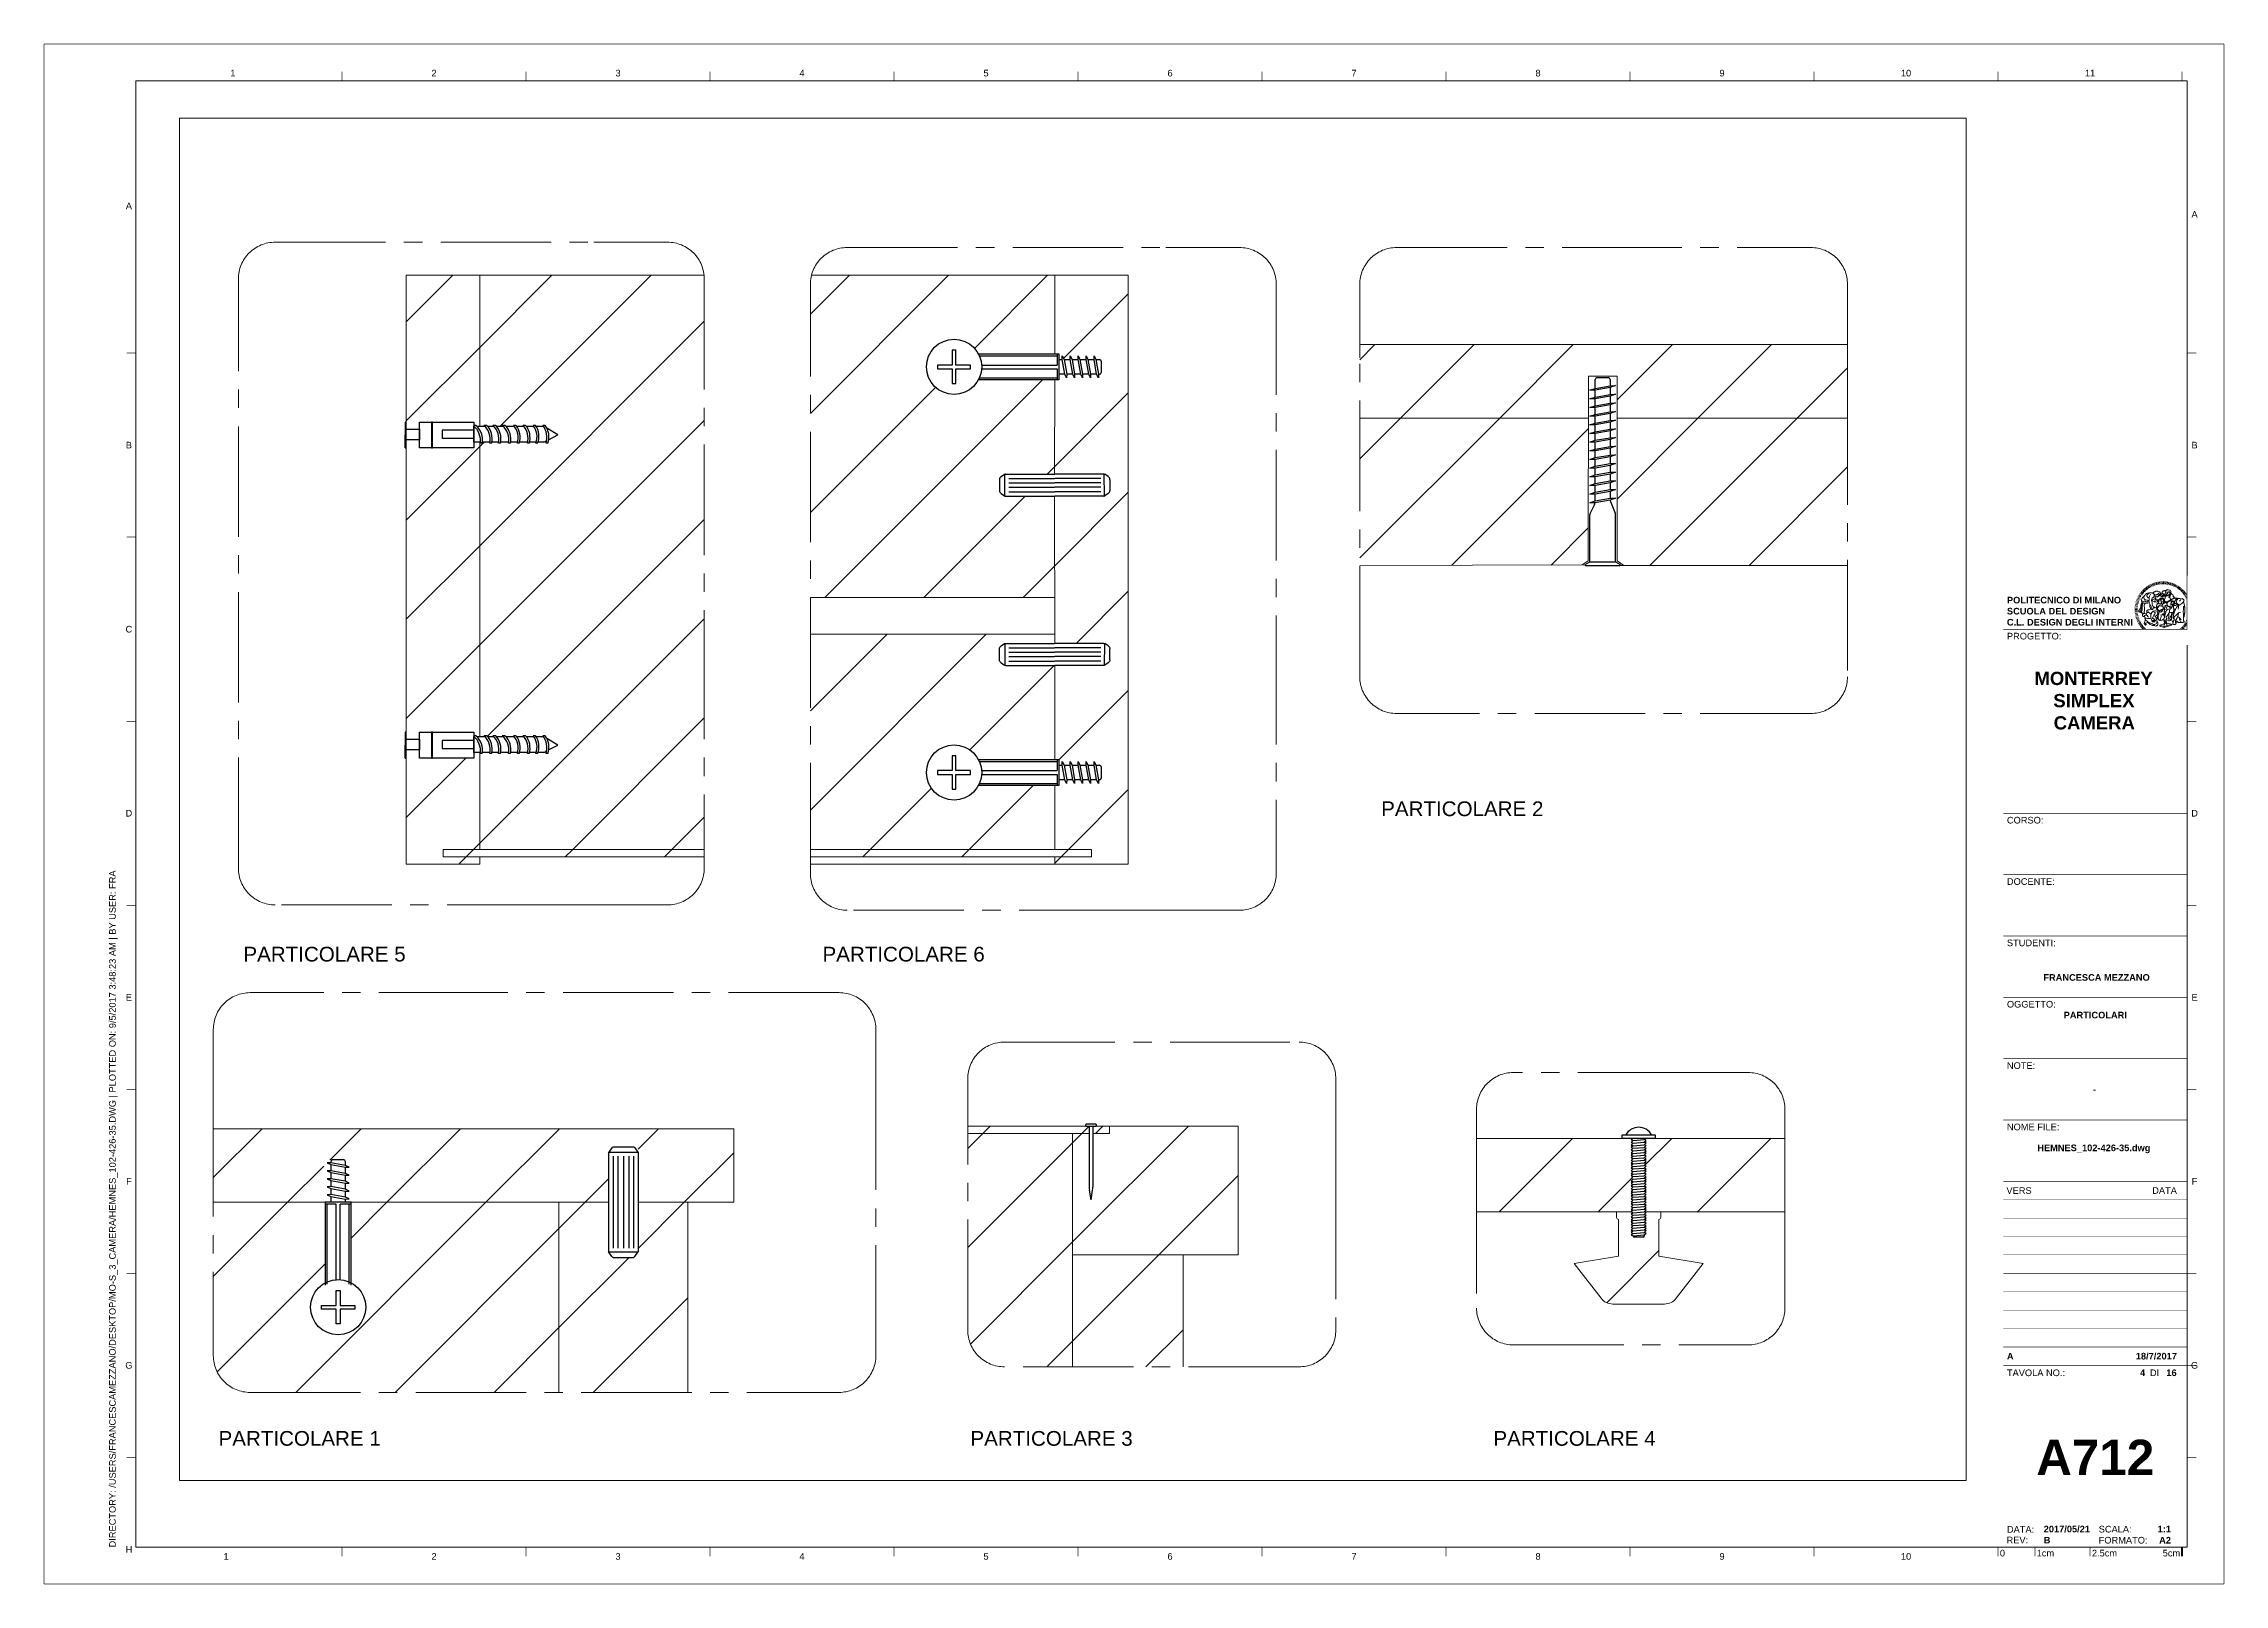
# Paper-space layout 'A712' of a CAD drawing. Header units: centimetres, sheet in millimetres. Extents: x 0 to 593, y 0 to 419.
# The model-space entities are those that its viewports show. They can reach past a viewport. Long polylines and large blocks are cut down to what shows.
import ezdxf
from ezdxf.enums import TextEntityAlignment as Align

# ---------------------------------------------------------------- set-up
doc = ezdxf.new("R2010")
doc.units = ezdxf.units.CM
doc.set_wipeout_variables(frame=1)
doc.linetypes.add('CENTER2', pattern=[1.125, 0.75, -0.125, 0.125, -0.125])
doc.layers.get('0').update_dxf_attribs({"color": 8})
doc.layers.get('DEFPOINTS').update_dxf_attribs({"color": 210, "lineweight": 18})
for name, color, linetype, lineweight in [('A-ANNO-DIMS', 81, 'Continuous', 13), ('A-ANNO-SYMB', 3, 'Continuous', 18), ('A-ELEV-MBE', 7, 'Continuous', 18), ('A-SECT-MCUT', 7, 'Continuous', 35), ('G-ANNO-LOGO', 3, 'Continuous', 18), ('G-ANNO-TEXT', 3, 'Continuous', 18), ('G-ANNO-TTLB', 3, 'Continuous', 18)]:
    doc.layers.add(name, color=color, linetype=linetype, lineweight=lineweight)
doc.layers.add('G-ANNO-NPLT', color=210, linetype='Continuous', lineweight=18, plot=False)
doc.layers.add('particolari', color=6, linetype='Continuous')
doc.styles.add('ARIAL', font='Arial.ttf')
doc.styles.add('ARIAL-BOLD', font='Arial Bold.ttf')
doc.styles.add('E-ARIAL', font='Arial.ttf')
pattern_1 = [(45, (180.04, 0), (-13.470384, 13.470384), [])]

psp = doc.layouts.new('A712')

# ---------------------------------------------------------------- texts
at = {"layer": 'G-ANNO-TEXT', "char_height": 4, "attachment_point": 1}
for s, insert in [('{\\fArial|b0|i0|c0|p34;PARTICOLARE 2}', (363.37, 212.63)), ('{\\fArial|b0|i0|c0|p34;PARTICOLARE 5}', (54.2, 173.13)), ('{\\fArial|b0|i0|c0|p34;PARTICOLARE 6}', (211.56, 173.13)), ('{\\fArial|b0|i0|c0|p34;PARTICOLARE 1}', (47.44, 41.57)), ('{\\fArial|b0|i0|c0|p34;PARTICOLARE 3}', (251.76, 41.57)), ('{\\fArial|b0|i0|c0|p34;PARTICOLARE 4}', (393.87, 41.57))]:
    psp.add_mtext_dynamic_manual_height_columns(s, width=76.0455, gutter_width=1, heights=[0], dxfattribs=dict(at, insert=insert))

msp = doc.modelspace()

# ---------------------------------------------------------------- blocks, each defined once
blk = doc.blocks.new('1')
at = {"layer": 'G-ANNO-TTLB'}
for p, q in [((1245.59, 1064.88), (1245.59, 666.46)), ((1803.01, 1064.88), (1245.59, 1064.88)), ((1803.01, 666.46), (1803.01, 1064.88)), ((1245.59, 666.46), (1803.01, 666.46))]:
    blk.add_line(p, q, dxfattribs=at)
at = {"layer": 'G-ANNO-TTLB', "const_width": 0.18, "flags": 128}
for points in [[(1301.59, 1067.38), (1301.59, 1064.88)], [(1351.59, 1067.38), (1351.59, 1064.88)], [(1401.59, 1067.38), (1401.59, 1064.88)], [(1451.59, 1067.38), (1451.59, 1064.88)], [(1501.59, 1067.38), (1501.59, 1064.88)], [(1551.59, 1067.38), (1551.59, 1064.88)], [(1601.59, 1067.38), (1601.59, 1064.88)], [(1651.59, 1067.38), (1651.59, 1064.88)], [(1701.59, 1067.38), (1701.59, 1064.88)], [(1751.59, 1067.38), (1751.59, 1064.88)], [(1801.59, 1067.38), (1801.59, 1064.88)], [(1245.59, 990.88), (1243.09, 990.88)], [(1805.51, 990.88), (1803.01, 990.88)], [(1245.59, 940.88), (1243.09, 940.88)], [(1805.51, 940.88), (1803.01, 940.88)], [(1245.59, 890.88), (1243.09, 890.88)], [(1805.51, 890.88), (1803.01, 890.88)], [(1245.59, 840.88), (1243.09, 840.88)], [(1805.51, 840.88), (1803.01, 840.88)], [(1245.59, 790.88), (1243.09, 790.88)], [(1805.51, 790.88), (1803.01, 790.88)], [(1245.59, 740.88), (1243.09, 740.88)], [(1805.51, 740.88), (1803.01, 740.88)], [(1245.59, 690.88), (1243.09, 690.88)], [(1805.51, 690.88), (1803.01, 690.88)], [(1301.59, 666.46), (1301.59, 663.96)], [(1351.59, 666.46), (1351.59, 663.96)], [(1401.59, 666.46), (1401.59, 663.96)], [(1451.59, 666.46), (1451.59, 663.96)], [(1501.59, 666.46), (1501.59, 663.96)], [(1551.59, 666.46), (1551.59, 663.96)], [(1601.59, 666.46), (1601.59, 663.96)], [(1651.59, 666.46), (1651.59, 663.96)], [(1701.59, 666.46), (1701.59, 663.96)]]:
    blk.add_lwpolyline(points, dxfattribs=at)
at = {"layer": 'G-ANNO-TEXT', "style": 'ARIAL'}
for s, p in [('1', (1271.94, 1066.95)), ('2', (1326.59, 1066.95)), ('3', (1376.59, 1066.95)), ('4', (1426.59, 1066.95)), ('5', (1476.59, 1066.95)), ('6', (1526.59, 1066.95)), ('7', (1576.59, 1066.95)), ('8', (1626.59, 1066.95)), ('9', (1676.59, 1066.95)), ('10', (1726.59, 1066.95)), ('11', (1776.59, 1066.95)), ('A', (1243.68, 1030.86)), ('A', (1804.99, 1028.58)), ('B', (1243.68, 965.88)), ('B', (1804.99, 965.88)), ('C', (1243.68, 915.88)), ('C', (1804.99, 915.88)), ('D', (1243.68, 865.88)), ('D', (1804.99, 865.88)), ('E', (1243.68, 815.88)), ('E', (1804.99, 815.88)), ('F', (1243.68, 765.88)), ('F', (1804.99, 765.88)), ('G', (1243.68, 715.88)), ('G', (1804.99, 715.88)), ('H', (1243.68, 665.88)), ('1', (1270.08, 663.97)), ('2', (1326.59, 663.97)), ('3', (1376.59, 663.97)), ('4', (1426.59, 663.97)), ('5', (1476.59, 663.97)), ('6', (1526.59, 663.97)), ('7', (1576.59, 663.97)), ('8', (1626.59, 663.97)), ('9', (1676.59, 663.97)), ('10', (1726.59, 663.97))]:
    blk.add_text(s, height=1.8, dxfattribs=at).set_placement(p, align=Align.MIDDLE_CENTER)
at = {"layer": 'G-ANNO-TEXT', "insert": (1238.3, 666.41), "char_height": 1.8, "attachment_point": 1, "rotation": 90, "style": 'ARIAL'}
blk.add_mtext_dynamic_manual_height_columns('DIRECTORY: /USERS/FRANCESCAMEZZANO/DESKTOP/MO-S_3_CAMERA/HEMNES_102-426-35.DWG | PLOTTED ON: 9/5/2017 3:48:23 AM | BY USER: FRA', width=412.209, gutter_width=9, heights=[0], dxfattribs=at)
blk = doc.blocks.new('logoPolimi')
for p, q in [((-1.49, 1.84), (-1.36, 1.68)), ((-1.41, 1.91), (-1.28, 1.74)), ((-1.32, 1.97), (-1.2, 1.8)), ((-1.22, 2.03), (-1.11, 1.85)), ((-1.13, 2.09), (-1.03, 1.9)), ((-1.03, 2.14), (-0.94, 1.95)), ((-0.93, 2.18), (-0.84, 1.99)), ((-0.83, 2.22), (-0.75, 2.03)), ((-0.72, 2.26), (-0.66, 2.06)), ((-0.61, 2.29), (-0.56, 2.09)), ((-0.51, 2.32), (-0.46, 2.11)), ((-0.4, 2.34), (-0.36, 2.13)), ((-0.29, 2.35), (-0.26, 2.14)), ((-0.18, 2.36), (-0.16, 2.15)), ((-0.07, 2.37), (-0.06, 2.16)), ((0.04, 2.37), (0.04, 2.16)), ((0.15, 2.36), (0.14, 2.16)), ((0.26, 2.36), (0.24, 2.15)), ((0.37, 2.34), (0.34, 2.13)), ((0.48, 2.32), (0.44, 2.12)), ((0.59, 2.3), (0.54, 2.09)), ((0.69, 2.27), (0.63, 2.07)), ((0.8, 2.23), (0.73, 2.03)), ((0.9, 2.19), (0.82, 2)), ((1, 2.15), (0.91, 1.96)), ((1.1, 2.1), (1, 1.91)), ((1.2, 2.04), (1.09, 1.86)), ((1.29, 1.99), (1.18, 1.81)), ((1.38, 1.92), (1.26, 1.75)), ((1.47, 1.86), (1.34, 1.69)), ((-2.37, 0.12), (-2.16, 0.11)), ((-2.37, 0.01), (-2.16, 0.01)), ((-2.36, 0.23), (-2.15, 0.21)), ((-2.35, 0.34), (-2.14, 0.31)), ((-2.33, 0.45), (-2.12, 0.41)), ((-2.3, 0.55), (-2.1, 0.51)), ((-2.28, 0.66), (-2.07, 0.6)), ((-2.24, 0.77), (-2.04, 0.7)), ((-2.2, 0.87), (-2.01, 0.79)), ((-2.16, 0.97), (-1.97, 0.89)), ((-2.11, 1.07), (-1.93, 0.98)), ((-2.06, 1.17), (-1.88, 1.07)), ((-2.01, 1.26), (-1.83, 1.15)), ((-1.94, 1.36), (-1.77, 1.24)), ((-1.88, 1.45), (-1.71, 1.32)), ((-1.84, 0.03), (-1.82, 0.35)), ((-1.81, 1.53), (-1.65, 1.4)), ((-1.74, 1.61), (-1.58, 1.47)), ((-1.73, 0.59), (-1.73, 0.59)), ((-1.73, 0.59), (-1.73, 0.59)), ((-1.66, 1.69), (-1.51, 1.54)), ((-1.65, 0.57), (-1.65, 0.57)), ((-1.59, 1.12), (-1.59, 1.12)), ((-1.58, 1.77), (-1.44, 1.61)), ((-1.51, 0.55), (-1.51, 0.55)), ((-1.51, 0.55), (-1.51, 0.55)), ((-1.31, 0.79), (-1.21, 0.75)), ((-1.21, 0.75), (-1.31, 0.79)), ((-1.21, 0.75), (-1.31, 0.79)), ((-1.21, 0.75), (-1.21, 0.75)), ((-1.21, 0.75), (-1.21, 0.75)), ((-1.19, 0.76), (-1.19, 0.76)), ((-1.19, 0.76), (-1.19, 0.76)), ((-1.17, 0.99), (-1.18, 0.99)), ((-1.18, 0.99), (-1.17, 0.99)), ((-1.16, 0.57), (-1.16, 0.57)), ((-1.16, 0.57), (-1.16, 0.57)), ((-1.1, 0.01), (-0.99, 0.06)), ((-0.99, 0.06), (-1.1, 0.01)), ((-0.99, 0.06), (-1.1, 0.01)), ((-0.99, 0.06), (-0.99, 0.06)), ((-0.99, 0.06), (-0.99, 0.06)), ((-0.97, 0.79), (-0.98, 0.79)), ((-0.89, 0.84), (-0.97, 0.79)), ((-0.97, 0.79), (-0.89, 0.84)), ((-0.96, 1.41), (-0.96, 1.41)), ((-0.96, 1.41), (-0.96, 1.41)), ((-0.89, 0.84), (-0.82, 0.87)), ((-0.82, 0.87), (-0.89, 0.84)), ((-0.89, 0.84), (-0.82, 0.87)), ((-0.88, 0.83), (-0.89, 0.84)), ((-0.85, 1.39), (-0.85, 1.39)), ((-0.85, 1.39), (-0.85, 1.39)), ((-0.84, 0.14), (-0.84, 0.14)), ((-0.77, 1.08), (-0.78, 1.08)), ((-0.78, 1.08), (-0.77, 1.08)), ((-0.61, 1.12), (-0.77, 1.08)), ((-0.77, 1.08), (-0.61, 1.12)), ((-0.77, 1.08), (-0.61, 1.12)), ((-0.75, 1.3), (-0.76, 1.29)), ((-0.76, 1.29), (-0.75, 1.3)), ((-0.65, 0.99), (-0.7, 0.96)), ((-0.69, 0.18), (-0.68, 0.18)), ((-0.66, 0.93), (-0.66, 0.93)), ((-0.66, 0.93), (-0.64, 0.93)), ((-0.66, 0.93), (-0.66, 0.93)), ((-0.66, 0.93), (-0.66, 0.93)), ((-0.63, 1.01), (-0.63, 1.01)), ((-0.63, 1.01), (-0.62, 1.01)), ((-0.63, 0.66), (-0.63, 0.66)), ((-0.6, 1.12), (-0.61, 1.12)), ((-0.61, 1.12), (-0.6, 1.12)), ((-0.61, 1.12), (-0.6, 1.12)), ((-0.61, 0.86), (-0.57, 0.85)), ((-0.57, 0.85), (-0.61, 0.86)), ((-0.61, 0.86), (-0.57, 0.85)), ((-0.53, 1.08), (-0.6, 1.12)), ((-0.6, 1.12), (-0.6, 1.11)), ((-0.6, 1.12), (-0.53, 1.08)), ((-0.57, 0.8), (-0.59, 0.8)), ((-0.57, 0.85), (-0.53, 0.84)), ((-0.57, 0.85), (-0.57, 0.85)), ((-0.57, 0.85), (-0.57, 0.85)), ((-0.57, 0.85), (-0.53, 0.84)), ((-0.56, 0.29), (-0.49, 0.48)), ((-0.56, 0.14), (-0.56, 0.29)), ((-0.5, 0.11), (-0.56, 0.14)), ((-0.53, 0.84), (-0.51, 0.84)), ((-0.53, 0.84), (-0.51, 0.84)), ((-0.53, 0.84), (-0.53, 0.84)), ((-0.51, 0.11), (-0.51, 0.11)), ((-0.51, 0.11), (-0.51, 0.11)), ((-0.34, 0.33), (-0.5, 0.11)), ((-0.49, 0.48), (-0.41, 0.55)), ((-0.42, 0.8), (-0.47, 0.79)), ((-0.42, 0.8), (-0.47, 0.79)), ((-0.47, 0.79), (-0.45, 0.76)), ((-0.47, 0.79), (-0.45, 0.76)), ((-0.45, 1.14), (-0.42, 1.11)), ((-0.42, 1.26), (-0.36, 1.22)), ((-0.41, 0.55), (-0.34, 0.49)), ((-0.4, 1.37), (-0.38, 1.38)), ((-0.39, 1.37), (-0.4, 1.37)), ((-0.35, 1.33), (-0.4, 1.37)), ((-0.39, 1.24), (-0.4, 1.23)), ((-0.38, 1.14), (-0.38, 1.14)), ((-0.34, 0.49), (-0.09, 0.48)), ((-0.16, 0.32), (-0.34, 0.33)), ((-0.14, 0.32), (-0.31, 0.34)), ((-0.28, 1.3), (-0.29, 1.3)), ((-0.28, 1.3), (-0.28, 1.3)), ((-0.16, 1.24), (-0.16, 1.25)), ((-0.16, 1.25), (-0.16, 1.25)), ((-0.16, 0.49), (-0.14, 0.64)), ((-0.06, 0.27), (-0.16, 0.32)), ((-0.1, 0.88), (-0.09, 0.87)), ((-0.08, 1.37), (-0.08, 1.38)), ((-0.08, 1.23), (-0.05, 1.21)), ((-0.05, 1.21), (-0.08, 1.23)), ((-0.08, 1.23), (-0.05, 1.21)), ((-0.03, 0.26), (-0.06, 0.27)), ((-0.05, 1.21), (-0.04, 1.21)), ((-0.04, 1.21), (-0.05, 1.21)), ((-0.04, 1.21), (-0.04, 1.21)), ((-0.04, 1.21), (-0.04, 1.21)), ((-0.04, 0.48), (-0.03, 0.26)), ((0.03, 1.15), (0.03, 1.15)), ((0.03, 0.66), (0.03, 0.67)), ((0.07, 0.58), (0.07, 0.57)), ((0.1, 1.18), (0.1, 1.18)), ((0.1, 0.84), (0.1, 0.84)), ((0.13, 1.32), (0.17, 1.19)), ((0.14, 0.71), (0.34, 0.65)), ((0.31, 0.56), (0.17, 0.63)), ((0.27, 1.61), (0.27, 1.61)), ((0.27, 1.61), (0.27, 1.61)), ((0.27, 1.61), (0.27, 1.61)), ((0.29, 1.29), (0.29, 1.29)), ((0.29, 1.29), (0.29, 1.29)), ((0.29, 1.29), (0.29, 1.29)), ((0.29, 1.29), (0.29, 1.29)), ((0.33, 0.49), (0.34, 0.49)), ((0.33, 0.03), (0.35, 0.03)), ((0.33, 0.03), (0.35, 0.03)), ((0.34, 0.65), (0.34, 0.64)), ((0.35, 0.03), (0.57, 0.06)), ((0.35, 0.03), (0.57, 0.06)), ((0.35, 0.03), (0.35, 0.03)), ((0.35, 0.03), (0.35, 0.03)), ((0.38, 1.36), (0.37, 1.35)), ((0.38, 0.34), (0.37, 0.34)), ((0.38, 0.34), (0.38, 0.34)), ((0.43, 0.67), (0.39, 0.64)), ((0.49, 1.05), (0.51, 1.13)), ((0.51, 1.13), (0.49, 1.05)), ((0.49, 1.05), (0.51, 1.13)), ((0.51, 1.31), (0.5, 1.29)), ((0.51, 1.13), (0.52, 1.23)), ((0.52, 1.23), (0.51, 1.23)), ((0.51, 1.23), (0.52, 1.23)), ((0.52, 1.23), (0.51, 1.13)), ((0.51, 1.13), (0.52, 1.23)), ((0.52, 1.24), (0.6, 1.37)), ((0.52, 1.23), (0.6, 1.36)), ((0.6, 1.36), (0.52, 1.23)), ((0.52, 1.23), (0.52, 1.23)), ((0.52, 1.23), (0.52, 1.24)), ((0.52, 1.23), (0.52, 1.23)), ((0.55, 1.07), (0.53, 1.06)), ((0.53, 1.04), (0.53, 1.06)), ((0.53, 1.05), (0.53, 1.04)), ((0.54, 0.3), (0.63, 0.32)), ((0.54, -0.08), (0.61, 0.06)), ((0.61, 0.06), (0.54, -0.08)), ((0.54, -0.08), (0.61, 0.06)), ((0.56, 0.19), (0.59, 0.21)), ((0.57, 1.07), (0.57, 1.07)), ((0.57, 1.07), (0.57, 1.07)), ((0.57, 1.07), (0.57, 1.07)), ((0.57, 1.07), (0.57, 1.07)), ((0.57, 1.07), (0.57, 1.07)), ((0.57, 1.07), (0.57, 1.07)), ((0.57, 1.07), (0.57, 1.07)), ((0.58, 0.3), (0.59, 0.29)), ((0.59, 0.78), (0.59, 0.79)), ((0.59, 0.79), (0.59, 0.79)), ((0.59, 0.79), (0.59, 0.79)), ((0.59, 0.79), (0.59, 0.78)), ((0.61, 0.06), (0.6, 0.07)), ((0.6, 0.07), (0.61, 0.06)), ((0.61, 0.06), (0.61, 0.07)), ((0.62, 0.21), (0.65, 0.22)), ((0.64, 1.37), (0.65, 1.37)), ((0.69, 0.86), (0.68, 0.86)), ((0.68, 0.86), (0.69, 0.86)), ((0.68, 0.76), (0.68, 0.76)), ((0.76, 0.26), (0.76, 0.26)), ((0.82, 0.35), (0.84, 0.36)), ((0.82, 0.35), (0.82, 0.35)), ((0.84, 0.36), (0.84, 0.37)), ((0.85, 0.34), (1.05, 0.35)), ((0.93, 1.05), (0.93, 1.05)), ((0.93, 1.05), (0.93, 1.05)), ((0.93, 1.05), (0.93, 1.04)), ((0.93, 1.05), (0.93, 1.05)), ((0.97, 0.66), (0.96, 0.66)), ((1.01, 0.97), (0.98, 0.96)), ((1.17, 0.96), (1.17, 0.95)), ((1.17, 0.95), (1.17, 0.95)), ((1.34, 0.37), (1.26, 0.04)), ((1.27, 0.37), (1.27, 0.38)), ((1.28, 0.95), (1.28, 0.95)), ((1.37, 0.73), (1.46, 0.81)), ((1.41, 0.4), (1.41, 0.41)), ((1.56, 1.79), (1.42, 1.63)), ((1.64, 1.71), (1.49, 1.56)), ((1.49, 0.9), (1.57, 0.92)), ((1.72, 1.63), (1.56, 1.49)), ((1.67, 0.6), (1.57, 0.53)), ((1.79, 1.55), (1.63, 1.41)), ((1.86, 1.47), (1.7, 1.34)), ((1.93, 1.38), (1.76, 1.26)), ((1.99, 1.29), (1.81, 1.17)), ((2.05, 1.19), (1.87, 1.09)), ((2.1, 1.1), (1.92, 1)), ((2.15, 1), (1.96, 0.91)), ((2.19, 0.9), (2, 0.82)), ((2.23, 0.79), (2.04, 0.72)), ((2.27, 0.69), (2.07, 0.63)), ((2.3, 0.58), (2.09, 0.53)), ((2.32, 0.47), (2.12, 0.43)), ((2.34, 0.37), (2.13, 0.33)), ((2.36, 0.26), (2.15, 0.23)), ((2.37, 0.15), (2.16, 0.13)), ((2.37, 0.04), (2.16, 0.03)), ((-2.37, -0.1), (-2.16, -0.09)), ((-2.36, -0.21), (-2.15, -0.19)), ((-2.35, -0.32), (-2.14, -0.29)), ((-2.33, -0.43), (-2.12, -0.39)), ((-2.31, -0.54), (-2.1, -0.49)), ((-2.28, -0.65), (-2.08, -0.59)), ((-2.25, -0.75), (-2.05, -0.69)), ((-2.21, -0.86), (-2.02, -0.78)), ((-2.17, -0.96), (-1.98, -0.87)), ((-2.12, -1.06), (-1.93, -0.96)), ((-2.07, -1.16), (-1.89, -1.05)), ((-2.04, -0.15), (-1.97, -0.2)), ((-2.01, -1.25), (-1.84, -1.14)), ((-1.95, -1.34), (-1.78, -1.22)), ((-1.89, -1.43), (-1.72, -1.31)), ((-1.82, -1.52), (-1.66, -1.38)), ((-1.75, -1.6), (-1.59, -1.46)), ((-1.67, -1.68), (-1.52, -1.53)), ((-1.58, -0.12), (-1.6, -0.18)), ((-1.6, -0.18), (-1.58, -0.28)), ((-1.57, -0.54), (-1.59, -0.54)), ((-1.59, -0.54), (-1.59, -0.54)), ((-1.59, -1.76), (-1.45, -1.6)), ((-1.56, -0.32), (-1.56, -0.31)), ((-1.56, -0.31), (-1.56, -0.31)), ((-1.53, -0.65), (-1.53, -0.65)), ((-1.53, -0.65), (-1.53, -0.65)), ((-1.51, -1.83), (-1.37, -1.67)), ((-1.48, -0.86), (-1.48, -0.85)), ((-1.42, -0.37), (-1.42, -0.37)), ((-1.42, -1.9), (-1.29, -1.73)), ((-1.38, -0.46), (-1.38, -0.46)), ((-1.33, -1.96), (-1.21, -1.79)), ((-1.31, -0.24), (-1.31, -0.23)), ((-1.31, -0.23), (-1.31, -0.24)), ((-1.23, -0.19), (-1.23, -0.19)), ((-1.23, -0.19), (-1.23, -0.19)), ((-1.23, -0.19), (-1.23, -0.19)), ((-1.23, -0.19), (-1.23, -0.19)), ((-1.01, -0.39), (-1.02, -0.39)), ((-1.02, -0.39), (-1.01, -0.39)), ((-1.02, -0.7), (-1.02, -0.7)), ((-1.02, -0.7), (-1.02, -0.7)), ((-1.02, -0.7), (-1.02, -0.7)), ((-0.79, -0.51), (-0.83, -0.58)), ((-0.83, -0.58), (-0.79, -0.51)), ((-0.83, -0.58), (-0.79, -0.51)), ((-0.78, -1.05), (-0.83, -0.94)), ((-0.83, -0.94), (-0.78, -1.05)), ((-0.83, -0.94), (-0.83, -0.94)), ((-0.83, -0.94), (-0.78, -1.05)), ((-0.82, -1.23), (-0.82, -1.23)), ((-0.82, -1.23), (-0.77, -1.23)), ((-0.77, -1.23), (-0.82, -1.23)), ((-0.82, -1.23), (-0.82, -1.23)), ((-0.77, -1.23), (-0.82, -1.23)), ((-0.75, -0.96), (-0.8, -0.89)), ((-0.8, -0.89), (-0.79, -0.92)), ((-0.79, -0.92), (-0.8, -0.89)), ((-0.8, -0.89), (-0.75, -0.96)), ((-0.79, -0.92), (-0.8, -0.89)), ((-0.8, -0.89), (-0.8, -0.89)), ((-0.8, -0.89), (-0.75, -0.96)), ((-0.79, -0.92), (-0.78, -0.95)), ((-0.78, -0.95), (-0.79, -0.92)), ((-0.78, -0.95), (-0.79, -0.92)), ((-0.77, -0.49), (-0.78, -0.48)), ((-0.78, -0.48), (-0.77, -0.49)), ((-0.78, -0.95), (-0.76, -1)), ((-0.76, -1), (-0.78, -0.95)), ((-0.76, -1), (-0.78, -0.95)), ((-0.71, -0.89), (-0.75, -0.87)), ((-0.75, -0.87), (-0.71, -0.89)), ((-0.75, -0.87), (-0.71, -0.89)), ((-0.72, -1.01), (-0.75, -0.96)), ((-0.75, -0.96), (-0.72, -1.01)), ((-0.75, -0.96), (-0.72, -1.01)), ((-0.64, -0.93), (-0.71, -0.89)), ((-0.71, -0.89), (-0.64, -0.93)), ((-0.71, -0.89), (-0.64, -0.93)), ((-0.66, -0.53), (-0.66, -0.53)), ((-0.66, -0.53), (-0.66, -0.53)), ((-0.66, -0.53), (-0.66, -0.53)), ((-0.39, -0.81), (-0.51, -0.69)), ((-0.51, -1.04), (-0.5, -1.04)), ((-0.48, -0.42), (-0.48, -0.42)), ((-0.48, -0.42), (-0.48, -0.42)), ((-0.48, -0.42), (-0.48, -0.42)), ((-0.41, -0.51), (-0.41, -0.51)), ((-0.38, -0.05), (-0.39, -0.12)), ((-0.39, -0.12), (-0.37, -0.1)), ((-0.35, -0.14), (-0.37, -0.08)), ((-0.37, -0.09), (-0.37, -0.09)), ((-0.33, -0.12), (-0.35, -0.14)), ((-0.32, -0.14), (-0.35, -0.14)), ((-0.35, -0.18), (-0.34, -0.22)), ((-0.34, -0.08), (-0.29, -0.16)), ((-0.34, -0.22), (-0.34, -0.22)), ((-0.27, -0.17), (-0.32, -0.14)), ((-0.25, -0.91), (-0.26, -0.9)), ((-0.26, -1.29), (0.1, -1.2)), ((0.1, -1.2), (-0.26, -1.29)), ((0.08, -1.4), (-0.26, -1.29)), ((-0.26, -1.29), (0.08, -1.4)), ((-0.26, -1.38), (-0.26, -1.29)), ((-0.26, -1.29), (-0.26, -1.29)), ((-0.26, -1.29), (-0.26, -1.38)), ((-0.26, -1.29), (0.08, -1.4)), ((-0.26, -1.29), (-0.26, -1.29)), ((0.08, -1.49), (-0.26, -1.38)), ((-0.26, -1.38), (0.09, -1.49)), ((-0.14, -0.15), (-0.16, -0.13)), ((-0.11, -0.04), (-0.12, -0.05)), ((-0.04, -0.41), (-0.01, -0.44)), ((-0.01, -0.44), (-0.04, -0.41)), ((-0.04, -0.41), (-0.01, -0.44)), ((0.07, -0.84), (0.07, -0.84)), ((0.07, -0.84), (0.07, -0.84)), ((0.1, -1.2), (0.08, -1.32)), ((0.08, -1.32), (0.13, -1.2)), ((0.08, -1.4), (0.72, -1.22)), ((0.72, -1.22), (0.08, -1.4)), ((0.08, -1.4), (0.72, -1.22)), ((0.72, -1.31), (0.08, -1.49)), ((0.08, -1.44), (0.08, -1.4)), ((0.08, -1.4), (0.08, -1.44)), ((0.08, -1.4), (0.08, -1.49)), ((0.08, -1.49), (0.08, -1.44)), ((0.08, -1.44), (0.08, -1.44)), ((0.08, -1.44), (0.08, -1.45)), ((0.08, -1.45), (0.08, -1.46)), ((0.08, -1.46), (0.08, -1.49)), ((0.1, -1.01), (0.09, -0.86)), ((0.1, -1.01), (0.09, -0.86)), ((0.09, -1.49), (0.72, -1.31)), ((0.1, -1.2), (0.12, -1.04)), ((0.12, -1.04), (0.1, -1.2)), ((0.13, -1.2), (0.1, -1.2)), ((0.1, -1.2), (0.13, -1.2)), ((0.13, -1.2), (0.1, -1.2)), ((0.1, -1.2), (0.1, -1.2)), ((0.11, -0.44), (0.11, -0.44)), ((0.11, -0.44), (0.11, -0.44)), ((0.12, -0.21), (0.12, -0.21)), ((0.12, -0.21), (0.12, -0.21)), ((0.12, -0.21), (0.12, -0.21)), ((0.12, -0.21), (0.12, -0.21)), ((0.12, -0.21), (0.12, -0.21)), ((0.12, -0.21), (0.12, -0.21)), ((0.12, -0.21), (0.12, -0.21)), ((0.12, -0.21), (0.12, -0.21)), ((0.12, -0.21), (0.12, -0.21)), ((0.12, -0.21), (0.12, -0.21)), ((0.12, -0.21), (0.12, -0.21)), ((0.12, -0.21), (0.12, -0.21)), ((0.12, -0.21), (0.12, -0.21)), ((0.12, -0.56), (0.14, -0.53)), ((0.14, -0.53), (0.12, -0.56)), ((0.12, -0.56), (0.14, -0.53)), ((0.12, -1.04), (0.12, -1.04)), ((0.12, -1.04), (0.12, -1.04)), ((0.12, -1.04), (0.12, -1.04)), ((0.21, -0.99), (0.13, -1.2)), ((0.13, -1.2), (0.21, -0.99)), ((0.36, -1.14), (0.13, -1.2)), ((0.13, -1.2), (0.26, -1.17)), ((0.14, -0.53), (0.16, -0.49)), ((0.16, -0.49), (0.14, -0.53)), ((0.14, -0.53), (0.16, -0.49)), ((0.16, -0.49), (0.16, -0.49)), ((0.16, -0.49), (0.16, -0.49)), ((0.28, -1.19), (0.21, -0.99)), ((0.21, -0.99), (0.31, -1.27)), ((0.24, -0.17), (0.24, -0.16)), ((0.24, -0.16), (0.24, -0.17)), ((0.25, -0.84), (0.25, -0.88)), ((0.25, -0.88), (0.25, -0.84)), ((0.25, -0.88), (0.25, -0.84)), ((0.25, -0.88), (0.29, -1.17)), ((0.26, -0.88), (0.25, -0.88)), ((0.31, -1.27), (0.25, -0.88)), ((0.26, -1.17), (0.28, -1.16)), ((0.28, -1.16), (0.36, -1.14)), ((0.29, -1.17), (0.28, -1.19)), ((0.36, -1.14), (0.72, -1.22)), ((0.72, -1.22), (0.36, -1.14)), ((0.49, -0.31), (0.49, -0.31)), ((0.49, -0.31), (0.49, -0.31)), ((0.5, -0.27), (0.5, -0.27)), ((0.51, -0.27), (0.51, -0.27)), ((0.72, -0.81), (0.75, -0.89)), ((0.72, -1.22), (0.72, -1.31)), ((0.72, -1.31), (0.72, -1.22)), ((0.74, -0.23), (0.74, -0.23)), ((0.74, -0.23), (0.75, -0.24)), ((0.75, -0.23), (0.75, -0.23)), ((0.86, -0.25), (0.82, -0.34)), ((0.87, -0.22), (0.86, -0.23)), ((0.87, -0.22), (0.86, -0.25)), ((0.96, -0.58), (0.96, -0.57)), ((1.05, -1.05), (1.04, -1.05)), ((1.28, -2), (1.17, -1.82)), ((1.37, -1.93), (1.25, -1.76)), ((1.31, -0.27), (1.3, -0.26)), ((1.3, -0.26), (1.3, -0.26)), ((1.3, -0.26), (1.3, -0.26)), ((1.3, -0.26), (1.31, -0.27)), ((1.3, -0.26), (1.3, -0.26)), ((1.46, -1.87), (1.33, -1.7)), ((1.54, -1.8), (1.41, -1.64)), ((1.63, -1.72), (1.48, -1.57)), ((1.71, -1.65), (1.55, -1.5)), ((1.78, -1.57), (1.62, -1.43)), ((1.85, -1.48), (1.69, -1.35)), ((1.92, -1.39), (1.75, -1.27)), ((1.98, -1.3), (1.81, -1.19)), ((2.04, -1.21), (1.86, -1.1)), ((2.09, -1.11), (1.91, -1.01)), ((2.14, -1.01), (1.95, -0.92)), ((2.19, -0.91), (1.99, -0.83)), ((2.23, -0.81), (2.03, -0.74)), ((2.26, -0.7), (2.06, -0.64)), ((2.29, -0.6), (2.09, -0.55)), ((2.32, -0.49), (2.11, -0.45)), ((2.34, -0.38), (2.13, -0.35)), ((2.35, -0.27), (2.15, -0.25)), ((2.37, -0.08), (2.16, -0.07)), ((2.36, -0.16), (2.16, -0.15)), ((-1.24, -2.02), (-1.13, -1.84)), ((-1.14, -2.08), (-1.04, -1.89)), ((-1.04, -2.13), (-0.95, -1.94)), ((-0.94, -2.18), (-0.86, -1.98)), ((-0.84, -2.22), (-0.77, -2.02)), ((-0.74, -2.25), (-0.67, -2.05)), ((-0.63, -2.29), (-0.57, -2.08)), ((-0.52, -2.31), (-0.48, -2.11)), ((-0.42, -2.33), (-0.38, -2.13)), ((-0.31, -2.35), (-0.28, -2.14)), ((-0.2, -2.36), (-0.18, -2.15)), ((-0.09, -2.37), (-0.08, -2.16)), ((0.03, -2.37), (0.02, -2.16)), ((0.14, -2.37), (0.12, -2.16)), ((0.25, -2.36), (0.22, -2.15)), ((0.35, -2.34), (0.32, -2.14)), ((0.46, -2.32), (0.42, -2.12)), ((0.57, -2.3), (0.52, -2.1)), ((0.68, -2.27), (0.62, -2.07)), ((0.78, -2.24), (0.71, -2.04)), ((0.89, -2.2), (0.81, -2)), ((0.99, -2.15), (0.9, -1.96)), ((1.09, -2.11), (0.99, -1.92)), ((1.19, -2.05), (1.08, -1.87))]:
    blk.add_line(p, q)
for points in [[(-1.9, 0.12), (-1.94, 0.02), (-2.05, -0.09), (-2.05, -0.09)], [(-1.86, 0.38), (-1.86, 0.38), (-1.87, 0.19), (-1.9, 0.12)], [(-1.76, 0.6), (-1.76, 0.6), (-1.84, 0.57), (-1.86, 0.38)], [(-1.86, -0.04), (-1.84, 0.02), (-1.84, 0.03), (-1.84, 0.03)], [(-1.82, 0.78), (-1.83, 0.8), (-1.85, 0.86), (-1.83, 0.88)], [(-1.82, 0.78), (-1.83, 0.8), (-1.85, 0.86), (-1.83, 0.88)], [(-1.83, 0.88), (-1.81, 0.9), (-1.76, 0.96), (-1.76, 0.96)], [(-1.83, 0.88), (-1.81, 0.9), (-1.76, 0.96), (-1.76, 0.96)], [(-1.76, 0.6), (-1.83, 0.7), (-1.78, 0.74), (-1.78, 0.74)], [(-1.78, 0.74), (-1.79, 0.74), (-1.83, 0.7), (-1.76, 0.6)], [(-1.78, 0.74), (-1.8, 0.76), (-1.81, 0.78), (-1.82, 0.78)], [(-1.78, 0.74), (-1.8, 0.76), (-1.81, 0.78), (-1.82, 0.78)], [(-1.82, 0.35), (-1.81, 0.5), (-1.73, 0.59), (-1.73, 0.59)], [(-1.82, -0.19), (-1.73, -0.07), (-1.75, 0.14), (-1.75, 0.3)], [(-1.75, 0.33), (-1.75, 0.17), (-1.73, -0.05), (-1.8, -0.17)], [(-1.78, 0.74), (-1.75, 0.72), (-1.72, 0.69), (-1.68, 0.7)], [(-1.68, 0.7), (-1.72, 0.69), (-1.75, 0.72), (-1.78, 0.74)], [(-1.68, 0.7), (-1.72, 0.69), (-1.75, 0.72), (-1.78, 0.74)], [(-1.78, 0.74), (-1.78, 0.74), (-1.78, 0.74), (-1.78, 0.74)], [(-1.76, 0.96), (-1.68, 1.1), (-1.59, 1.12), (-1.59, 1.12)], [(-1.76, 0.96), (-1.68, 1.1), (-1.6, 1.12), (-1.6, 1.12)], [(-1.73, 0.59), (-1.74, 0.59), (-1.75, 0.6), (-1.76, 0.6)], [(-1.73, 0.59), (-1.74, 0.59), (-1.75, 0.6), (-1.76, 0.6)], [(-1.75, 0.3), (-1.76, 0.47), (-1.65, 0.57), (-1.65, 0.57)], [(-1.65, 0.57), (-1.65, 0.57), (-1.76, 0.5), (-1.75, 0.33)], [(-1.65, 0.57), (-1.68, 0.58), (-1.7, 0.58), (-1.73, 0.59)], [(-1.65, 0.57), (-1.68, 0.58), (-1.7, 0.58), (-1.73, 0.59)], [(-1.5, 0.71), (-1.53, 0.74), (-1.61, 0.71), (-1.68, 0.7)], [(-1.68, 0.7), (-1.61, 0.71), (-1.53, 0.73), (-1.5, 0.71)], [(-1.5, 0.71), (-1.53, 0.73), (-1.61, 0.71), (-1.68, 0.7)], [(-1.51, 0.55), (-1.56, 0.56), (-1.61, 0.56), (-1.65, 0.57)], [(-1.65, 0.57), (-1.61, 0.56), (-1.56, 0.56), (-1.51, 0.55)], [(-1.51, 0.55), (-1.56, 0.56), (-1.61, 0.56), (-1.65, 0.57)], [(-1.59, 1.12), (-1.6, 1.06), (-1.61, 0.99), (-1.61, 0.97)], [(-1.61, 0.97), (-1.61, 0.99), (-1.6, 1.06), (-1.59, 1.12)], [(-1.61, 0.97), (-1.61, 0.99), (-1.6, 1.06), (-1.59, 1.12)], [(-1.61, 0.97), (-1.61, 0.95), (-1.56, 0.88), (-1.54, 0.87)], [(-1.54, 0.87), (-1.56, 0.88), (-1.61, 0.95), (-1.61, 0.97)], [(-1.54, 0.87), (-1.56, 0.88), (-1.61, 0.96), (-1.61, 0.97)], [(-1.59, 1.12), (-1.59, 1.13), (-1.59, 1.15), (-1.58, 1.16)], [(-1.59, 1.12), (-1.59, 1.13), (-1.59, 1.15), (-1.58, 1.16)], [(-1.58, 1.16), (-1.57, 1.21), (-1.52, 1.23), (-1.49, 1.25)], [(-1.58, 1.16), (-1.57, 1.21), (-1.52, 1.23), (-1.49, 1.25)], [(-1.58, 0.36), (-1.58, 0.48), (-1.51, 0.55), (-1.51, 0.55)], [(-1.51, 0.55), (-1.51, 0.55), (-1.58, 0.48), (-1.58, 0.36)], [(-1.51, 0.55), (-1.51, 0.55), (-1.58, 0.48), (-1.58, 0.36)], [(-1.55, 0.04), (-1.55, 0.08), (-1.58, 0.25), (-1.58, 0.36)], [(-1.58, 0.36), (-1.58, 0.25), (-1.55, 0.08), (-1.55, 0.04)], [(-1.58, 0.36), (-1.58, 0.25), (-1.55, 0.08), (-1.55, 0.04)], [(-1.58, -0.12), (-1.57, -0.06), (-1.55, 0.02), (-1.55, 0.04)], [(-1.55, 0.04), (-1.55, 0.02), (-1.57, -0.06), (-1.58, -0.12)], [(-1.55, 0.04), (-1.55, 0.02), (-1.56, -0.04), (-1.57, -0.1)], [(-1.54, 0.87), (-1.52, 0.85), (-1.47, 0.83), (-1.44, 0.83)], [(-1.44, 0.83), (-1.47, 0.83), (-1.52, 0.85), (-1.54, 0.87)], [(-1.45, 0.83), (-1.47, 0.83), (-1.52, 0.85), (-1.54, 0.87)], [(-1.51, 0.55), (-1.33, 0.54), (-1.16, 0.57), (-1.16, 0.57)], [(-1.16, 0.57), (-1.16, 0.57), (-1.33, 0.54), (-1.51, 0.55)], [(-1.16, 0.57), (-1.16, 0.57), (-1.33, 0.54), (-1.51, 0.55)], [(-1.5, 0.71), (-1.46, 0.68), (-1.4, 0.62), (-1.33, 0.66)], [(-1.33, 0.66), (-1.4, 0.62), (-1.46, 0.68), (-1.5, 0.71)], [(-1.33, 0.66), (-1.4, 0.62), (-1.46, 0.68), (-1.5, 0.71)], [(-1.49, 1.25), (-1.46, 1.26), (-1.42, 1.33), (-1.39, 1.36)], [(-1.49, 1.25), (-1.46, 1.27), (-1.43, 1.34), (-1.39, 1.36)], [(-1.31, 0.79), (-1.33, 0.79), (-1.42, 0.83), (-1.45, 0.83)], [(-1.44, 0.83), (-1.42, 0.83), (-1.33, 0.79), (-1.31, 0.79)], [(-1.31, 0.79), (-1.33, 0.79), (-1.42, 0.83), (-1.44, 0.83)], [(-1.35, 1.1), (-1.4, 1.17), (-1.36, 1.23), (-1.29, 1.31)], [(-1.29, 1.31), (-1.36, 1.23), (-1.4, 1.17), (-1.35, 1.1)], [(-1.35, 1.1), (-1.4, 1.17), (-1.36, 1.23), (-1.29, 1.31)], [(-1.39, 1.36), (-1.35, 1.38), (-1.26, 1.4), (-1.19, 1.41)], [(-1.39, 1.36), (-1.35, 1.38), (-1.26, 1.4), (-1.19, 1.41)], [(-1.18, 0.99), (-1.24, 0.97), (-1.3, 1.03), (-1.35, 1.1)], [(-1.35, 1.1), (-1.3, 1.03), (-1.24, 0.97), (-1.18, 0.99)], [(-1.18, 1), (-1.24, 0.97), (-1.3, 1.03), (-1.35, 1.1)], [(-1.33, 0.66), (-1.28, 0.7), (-1.23, 0.73), (-1.21, 0.75)], [(-1.21, 0.75), (-1.23, 0.73), (-1.28, 0.7), (-1.33, 0.66)], [(-1.21, 0.75), (-1.23, 0.73), (-1.28, 0.7), (-1.33, 0.66)], [(-1.29, 1.31), (-1.22, 1.39), (-1.01, 1.41), (-0.96, 1.41)], [(-0.96, 1.41), (-1.01, 1.41), (-1.22, 1.39), (-1.29, 1.31)], [(-1.29, 1.31), (-1.22, 1.39), (-1.01, 1.41), (-0.96, 1.41)], [(-1.24, -0.02), (-1.21, -0.01), (-1.1, 0.01), (-1.1, 0.01)], [(-1.1, 0.01), (-1.1, 0.01), (-1.21, -0.01), (-1.24, -0.02)], [(-1.1, 0.01), (-1.1, 0.01), (-1.21, -0.01), (-1.24, -0.02)], [(-1.21, 0.75), (-1.2, 0.75), (-1.19, 0.76), (-1.19, 0.76)], [(-1.19, 0.76), (-1.19, 0.76), (-1.2, 0.75), (-1.21, 0.75)], [(-1.19, 0.76), (-1.19, 0.76), (-1.2, 0.76), (-1.21, 0.75)], [(-1.19, 1.41), (-1.11, 1.43), (-0.97, 1.41), (-0.97, 1.41)], [(-1.19, 1.41), (-1.12, 1.43), (-0.98, 1.41), (-0.98, 1.41)], [(-1.19, 0.76), (-1.19, 0.77), (-1.18, 0.78), (-1.18, 0.79)], [(-1.18, 0.79), (-1.18, 0.78), (-1.19, 0.77), (-1.19, 0.76)], [(-1.19, 0.76), (-1.19, 0.77), (-1.19, 0.78), (-1.18, 0.79)], [(-1.18, 0.68), (-1.18, 0.68), (-1.19, 0.71), (-1.19, 0.76)], [(-1.19, 0.76), (-1.19, 0.71), (-1.18, 0.68), (-1.18, 0.68)], [(-1.18, 0.68), (-1.18, 0.68), (-1.19, 0.71), (-1.19, 0.76)], [(-1.18, 0.97), (-1.18, 0.97), (-1.18, 0.98), (-1.17, 0.99)], [(-1.17, 0.99), (-1.18, 0.98), (-1.18, 0.97), (-1.18, 0.97)], [(-1.18, 0.97), (-1.18, 0.97), (-1.18, 0.98), (-1.17, 0.99)], [(-1.18, 0.79), (-1.17, 0.86), (-1.18, 0.95), (-1.18, 0.97)], [(-1.18, 0.97), (-1.18, 0.95), (-1.17, 0.86), (-1.18, 0.79)], [(-1.18, 0.79), (-1.17, 0.86), (-1.18, 0.95), (-1.18, 0.97)], [(-1.16, 0.57), (-1.17, 0.6), (-1.18, 0.64), (-1.18, 0.68)], [(-1.18, 0.68), (-1.18, 0.64), (-1.17, 0.6), (-1.16, 0.57)], [(-1.16, 0.57), (-1.17, 0.6), (-1.18, 0.64), (-1.18, 0.68)], [(-1.17, 0.99), (-1.17, 1.03), (-1.16, 1.09), (-1.14, 1.13)], [(-1.09, 0.42), (-1.1, 0.44), (-1.14, 0.48), (-1.16, 0.57)], [(-1.16, 0.57), (-1.14, 0.48), (-1.1, 0.44), (-1.09, 0.42)], [(-1.09, 0.42), (-1.1, 0.44), (-1.14, 0.48), (-1.16, 0.57)], [(-1.14, 1.13), (-1.12, 1.18), (-1.05, 1.31), (-1.05, 1.31)], [(-1.12, 0.46), (-1.12, 0.46), (-1.13, 0.38), (-1.11, 0.26)], [(-1.11, 0.26), (-1.08, 0.14), (-1.05, 0.03), (-1.05, 0.03)], [(-1.02, 0.32), (-1.02, 0.32), (-1.08, 0.4), (-1.09, 0.42)], [(-1.09, 0.42), (-1.08, 0.4), (-1.02, 0.32), (-1.02, 0.32)], [(-1.02, 0.32), (-1.02, 0.32), (-1.08, 0.4), (-1.09, 0.42)], [(-0.98, 0.2), (-0.98, 0.21), (-1.02, 0.32), (-1.02, 0.32)], [(-1.02, 0.32), (-1.02, 0.32), (-0.98, 0.21), (-0.98, 0.2)], [(-0.98, 0.2), (-0.98, 0.21), (-1.02, 0.32), (-1.02, 0.32)], [(-1.01, 0.12), (-1, 0.16), (-0.98, 0.19), (-0.98, 0.2)], [(-0.98, 0.2), (-0.98, 0.19), (-1, 0.16), (-1.01, 0.12)], [(-1.01, 0.12), (-1, 0.16), (-0.98, 0.19), (-0.98, 0.2)], [(-0.99, 0.06), (-1, 0.07), (-1.01, 0.1), (-1.01, 0.12)], [(-1.01, 0.12), (-1.01, 0.1), (-1, 0.07), (-0.99, 0.06)], [(-0.99, 0.06), (-1, 0.07), (-1.01, 0.1), (-1.01, 0.12)], [(-0.99, 0.06), (-0.99, 0.06), (-0.99, 0.06), (-0.98, 0.05)], [(-0.98, 0.05), (-0.99, 0.06), (-0.99, 0.06), (-0.99, 0.06)], [(-0.99, 0.05), (-0.99, 0.06), (-0.99, 0.06), (-0.99, 0.06)], [(-0.95, 0.02), (-0.96, 0.03), (-0.97, 0.04), (-0.99, 0.05)], [(-0.98, 1.41), (-0.98, 1.41), (-0.97, 1.41), (-0.96, 1.41)], [(-0.98, 0.81), (-0.94, 0.85), (-0.92, 0.93), (-0.91, 0.97)], [(-0.91, 0.97), (-0.92, 0.93), (-0.94, 0.85), (-0.98, 0.81)], [(-0.91, 0.97), (-0.92, 0.93), (-0.94, 0.85), (-0.98, 0.81)], [(-0.98, 0.79), (-0.98, 0.81), (-0.98, 0.81), (-0.98, 0.81)], [(-0.98, 0.81), (-0.98, 0.81), (-0.98, 0.81), (-0.98, 0.79)], [(-0.98, 0.81), (-0.98, 0.81), (-0.98, 0.81), (-0.98, 0.79)], [(-0.98, 0.79), (-0.98, 0.79), (-0.98, 0.78), (-0.97, 0.77)], [(-0.98, 0.79), (-0.98, 0.79), (-0.98, 0.78), (-0.97, 0.77)], [(-0.98, 0.05), (-0.97, 0.04), (-0.96, 0.03), (-0.95, 0.02)], [(-0.95, 0.02), (-0.96, 0.03), (-0.97, 0.04), (-0.98, 0.05)], [(-0.97, 1.41), (-0.97, 1.41), (-0.97, 1.41), (-0.96, 1.41)], [(-0.97, 0.77), (-0.96, 0.74), (-0.91, 0.64), (-0.91, 0.57)], [(-0.97, 0.77), (-0.96, 0.74), (-0.91, 0.64), (-0.91, 0.57)], [(-0.96, 1.41), (-0.94, 1.41), (-0.9, 1.41), (-0.85, 1.39)], [(-0.96, 1.41), (-0.94, 1.41), (-0.9, 1.41), (-0.85, 1.39)], [(-0.95, 0.02), (-0.94, 0.01), (-0.92, 0.01), (-0.9, 0.01)], [(-0.9, 0.01), (-0.92, 0.01), (-0.94, 0.01), (-0.95, 0.02)], [(-0.91, 0.01), (-0.92, 0.01), (-0.94, 0.01), (-0.95, 0.02)], [(-0.91, 0.97), (-0.89, 1), (-0.87, 1.01), (-0.84, 1.02)], [(-0.84, 1.02), (-0.87, 1.01), (-0.89, 1), (-0.91, 0.97)], [(-0.84, 1.02), (-0.87, 1.01), (-0.89, 1.01), (-0.91, 0.97)], [(-0.91, 0.57), (-0.91, 0.5), (-0.9, 0.43), (-0.88, 0.37)], [(-0.91, 0.57), (-0.91, 0.5), (-0.9, 0.43), (-0.88, 0.37)], [(-0.87, 0.03), (-0.87, 0.03), (-0.89, 0.01), (-0.91, 0.01)], [(-0.9, 0.01), (-0.89, 0.01), (-0.87, 0.03), (-0.87, 0.03)], [(-0.87, 0.03), (-0.87, 0.03), (-0.89, 0.01), (-0.9, 0.01)], [(-0.88, 0.84), (-0.88, 0.84), (-0.89, 0.79), (-0.88, 0.77)], [(-0.88, 0.77), (-0.89, 0.79), (-0.88, 0.83), (-0.88, 0.83)], [(-0.74, 0.66), (-0.85, 0.67), (-0.88, 0.77), (-0.88, 0.77)], [(-0.88, 0.77), (-0.88, 0.77), (-0.85, 0.67), (-0.74, 0.66)], [(-0.88, 0.37), (-0.86, 0.32), (-0.83, 0.25), (-0.82, 0.25)], [(-0.88, 0.37), (-0.86, 0.32), (-0.83, 0.25), (-0.82, 0.25)], [(-0.87, 0.03), (-0.86, 0.03), (-0.86, 0.05), (-0.86, 0.06)], [(-0.86, 0.06), (-0.86, 0.05), (-0.86, 0.03), (-0.87, 0.03)], [(-0.86, 0.06), (-0.86, 0.05), (-0.86, 0.03), (-0.87, 0.03)], [(-0.85, 1.39), (-0.86, 1.42), (-0.8, 1.45), (-0.8, 1.46)], [(-0.85, 1.39), (-0.86, 1.42), (-0.83, 1.44), (-0.82, 1.45)], [(-0.86, 0.06), (-0.86, 0.07), (-0.86, 0.1), (-0.85, 0.11)], [(-0.85, 0.11), (-0.86, 0.1), (-0.86, 0.07), (-0.86, 0.06)], [(-0.85, 0.11), (-0.86, 0.1), (-0.86, 0.07), (-0.86, 0.06)], [(-0.81, 1.36), (-0.83, 1.37), (-0.84, 1.38), (-0.85, 1.39)], [(-0.85, 1.39), (-0.84, 1.38), (-0.83, 1.37), (-0.81, 1.36)], [(-0.85, 1.39), (-0.84, 1.38), (-0.83, 1.37), (-0.81, 1.36)], [(-0.85, 0.11), (-0.85, 0.12), (-0.84, 0.14), (-0.84, 0.14)], [(-0.84, 0.14), (-0.84, 0.14), (-0.85, 0.12), (-0.85, 0.11)], [(-0.84, 0.14), (-0.84, 0.14), (-0.85, 0.12), (-0.85, 0.11)], [(-0.84, 1.02), (-0.83, 1.03), (-0.81, 1.05), (-0.78, 1.08)], [(-0.78, 1.08), (-0.81, 1.05), (-0.83, 1.03), (-0.84, 1.02)], [(-0.78, 1.08), (-0.81, 1.05), (-0.83, 1.03), (-0.84, 1.02)], [(-0.84, 0.14), (-0.83, 0.15), (-0.81, 0.16), (-0.81, 0.16)], [(-0.81, 0.16), (-0.81, 0.16), (-0.83, 0.15), (-0.84, 0.14)], [(-0.81, 0.16), (-0.81, 0.16), (-0.84, 0.15), (-0.84, 0.14)], [(-0.84, 0.15), (-0.84, 0.15), (-0.84, 0.15), (-0.84, 0.14)], [(-0.84, 0.14), (-0.84, 0.14), (-0.84, 0.14), (-0.84, 0.14)], [(-0.84, 0.14), (-0.84, 0.14), (-0.84, 0.14), (-0.84, 0.14)], [(-0.84, 0.14), (-0.84, 0.14), (-0.84, 0.14), (-0.84, 0.14)], [(-0.82, 1.45), (-0.82, 1.45), (-0.8, 1.45), (-0.8, 1.45)], [(-0.82, 0.87), (-0.82, 0.87), (-0.72, 0.91), (-0.66, 0.93)], [(-0.66, 0.93), (-0.72, 0.91), (-0.82, 0.87), (-0.82, 0.87)], [(-0.82, 0.87), (-0.82, 0.87), (-0.72, 0.91), (-0.66, 0.93)], [(-0.82, 0.25), (-0.8, 0.25), (-0.77, 0.24), (-0.77, 0.23)], [(-0.82, 0.25), (-0.8, 0.25), (-0.78, 0.24), (-0.77, 0.23)], [(-0.76, 1.29), (-0.77, 1.32), (-0.79, 1.34), (-0.81, 1.36)], [(-0.81, 1.36), (-0.79, 1.34), (-0.77, 1.32), (-0.76, 1.29)], [(-0.81, 1.36), (-0.79, 1.34), (-0.77, 1.32), (-0.76, 1.3)], [(-0.81, 0.16), (-0.8, 0.17), (-0.8, 0.17), (-0.79, 0.18)], [(-0.79, 0.18), (-0.8, 0.17), (-0.8, 0.17), (-0.81, 0.16)], [(-0.79, 0.18), (-0.8, 0.17), (-0.8, 0.17), (-0.81, 0.16)], [(-0.8, 1.46), (-0.8, 1.49), (-0.69, 1.51), (-0.69, 1.51)], [(-0.8, 1.46), (-0.8, 1.49), (-0.75, 1.49), (-0.75, 1.49)], [(-0.8, 1.45), (-0.8, 1.45), (-0.8, 1.46), (-0.8, 1.46)], [(-0.79, 0.18), (-0.78, 0.18), (-0.77, 0.16), (-0.77, 0.16)], [(-0.77, 0.16), (-0.77, 0.16), (-0.78, 0.18), (-0.79, 0.18)], [(-0.77, 0.16), (-0.77, 0.16), (-0.78, 0.18), (-0.79, 0.18)], [(-0.78, 1.08), (-0.77, 1.1), (-0.76, 1.13), (-0.75, 1.16)], [(-0.75, 1.16), (-0.76, 1.13), (-0.77, 1.1), (-0.78, 1.08)], [(-0.75, 1.16), (-0.76, 1.13), (-0.77, 1.1), (-0.78, 1.08)], [(-0.77, 0.23), (-0.76, 0.22), (-0.72, 0.2), (-0.71, 0.2)], [(-0.77, 0.23), (-0.76, 0.22), (-0.72, 0.2), (-0.71, 0.2)], [(-0.77, 0.16), (-0.77, 0.16), (-0.74, 0.16), (-0.7, 0.17)], [(-0.7, 0.17), (-0.74, 0.16), (-0.77, 0.16), (-0.77, 0.16)], [(-0.7, 0.17), (-0.74, 0.16), (-0.77, 0.16), (-0.77, 0.16)], [(-0.76, 1.3), (-0.74, 1.25), (-0.73, 1.2), (-0.75, 1.16)], [(-0.75, 1.16), (-0.73, 1.2), (-0.74, 1.25), (-0.76, 1.29)], [(-0.76, 1.29), (-0.74, 1.25), (-0.73, 1.2), (-0.75, 1.16)], [(-0.75, 1.49), (-0.75, 1.52), (-0.69, 1.51), (-0.69, 1.51)], [(-0.7, 1.26), (-0.7, 1.28), (-0.73, 1.28), (-0.75, 1.3)], [(-0.75, 1.3), (-0.73, 1.28), (-0.7, 1.28), (-0.7, 1.26)], [(-0.71, 1.24), (-0.72, 1.25), (-0.73, 1.27), (-0.75, 1.28)], [(-0.63, 0.66), (-0.63, 0.66), (-0.73, 0.66), (-0.74, 0.66)], [(-0.74, 0.66), (-0.73, 0.66), (-0.63, 0.66), (-0.63, 0.66)], [(-0.65, 1.23), (-0.67, 1.24), (-0.71, 1.23), (-0.71, 1.24)], [(-0.71, 0.2), (-0.7, 0.2), (-0.69, 0.19), (-0.69, 0.18)], [(-0.71, 0.2), (-0.7, 0.2), (-0.69, 0.19), (-0.69, 0.18)], [(-0.65, 1.23), (-0.67, 1.24), (-0.7, 1.25), (-0.7, 1.26)], [(-0.7, 1.26), (-0.7, 1.25), (-0.67, 1.24), (-0.65, 1.23)], [(-0.7, 0.17), (-0.69, 0.17), (-0.68, 0.18), (-0.69, 0.18)], [(-0.69, 0.18), (-0.68, 0.18), (-0.69, 0.17), (-0.7, 0.17)], [(-0.69, 0.18), (-0.68, 0.18), (-0.69, 0.17), (-0.7, 0.17)], [(-0.69, 1.51), (-0.69, 1.59), (-0.51, 1.55), (-0.51, 1.55)], [(-0.69, 1.51), (-0.66, 1.55), (-0.66, 1.55), (-0.66, 1.55)], [(-0.66, 0.67), (-0.69, 0.69), (-0.68, 0.72), (-0.68, 0.76)], [(-0.68, 0.76), (-0.68, 0.72), (-0.69, 0.69), (-0.66, 0.67)], [(-0.66, 0.68), (-0.69, 0.69), (-0.68, 0.72), (-0.68, 0.76)], [(-0.68, 0.76), (-0.68, 0.79), (-0.67, 0.82), (-0.66, 0.83)], [(-0.66, 0.83), (-0.67, 0.82), (-0.68, 0.79), (-0.68, 0.76)], [(-0.68, 0.76), (-0.68, 0.79), (-0.67, 0.82), (-0.66, 0.83)], [(-0.68, 0.18), (-0.68, 0.18), (-0.56, 0.15), (-0.51, 0.11)], [(-0.68, 0.18), (-0.68, 0.18), (-0.56, 0.15), (-0.51, 0.11)], [(-0.66, 1.55), (-0.63, 1.57), (-0.51, 1.55), (-0.51, 1.55)], [(-0.62, 0.95), (-0.63, 0.95), (-0.64, 0.94), (-0.66, 0.93)], [(-0.66, 0.93), (-0.64, 0.94), (-0.63, 0.95), (-0.62, 0.95)], [(-0.66, 0.83), (-0.65, 0.85), (-0.61, 0.86), (-0.61, 0.86)], [(-0.61, 0.86), (-0.61, 0.86), (-0.65, 0.84), (-0.66, 0.83)], [(-0.66, 0.83), (-0.65, 0.84), (-0.61, 0.86), (-0.61, 0.86)], [(-0.63, 0.66), (-0.64, 0.67), (-0.65, 0.67), (-0.66, 0.68)], [(-0.63, 0.66), (-0.64, 0.67), (-0.65, 0.67), (-0.66, 0.67)], [(-0.66, 0.67), (-0.65, 0.67), (-0.64, 0.67), (-0.63, 0.66)], [(-0.59, 1.24), (-0.6, 1.23), (-0.63, 1.22), (-0.65, 1.23)], [(-0.65, 1.23), (-0.63, 1.22), (-0.6, 1.23), (-0.59, 1.24)], [(-0.56, 1.24), (-0.56, 1.24), (-0.63, 1.22), (-0.65, 1.23)], [(-0.63, 1.01), (-0.63, 1.01), (-0.64, 1), (-0.65, 0.99)], [(-0.64, 0.93), (-0.64, 0.93), (-0.58, 0.88), (-0.57, 0.85)], [(-0.64, 0.93), (-0.64, 0.93), (-0.58, 0.88), (-0.57, 0.85)], [(-0.6, 1.11), (-0.6, 1.11), (-0.59, 1.05), (-0.63, 1.01)], [(-0.6, 1.11), (-0.6, 1.11), (-0.59, 1.05), (-0.63, 1.01)], [(-0.5, 0.65), (-0.55, 0.61), (-0.6, 0.64), (-0.63, 0.66)], [(-0.5, 0.65), (-0.55, 0.61), (-0.6, 0.64), (-0.63, 0.66)], [(-0.62, 1.01), (-0.62, 1.01), (-0.62, 0.97), (-0.62, 0.95)], [(-0.62, 0.95), (-0.62, 0.97), (-0.62, 1.01), (-0.62, 1.01)], [(-0.56, 1.24), (-0.56, 1.24), (-0.57, 1.25), (-0.59, 1.24)], [(-0.59, 1.24), (-0.57, 1.25), (-0.56, 1.24), (-0.56, 1.24)], [(-0.41, 0.55), (-0.41, 0.55), (-0.59, 0.44), (-0.56, 0.15)], [(-0.52, 0.81), (-0.53, 0.8), (-0.56, 0.79), (-0.57, 0.8)], [(-0.57, 0.01), (-0.57, 0.01), (-0.38, -0.06), (-0.35, -0.15)], [(-0.49, 1.27), (-0.5, 1.26), (-0.53, 1.24), (-0.56, 1.24)], [(-0.52, 1.26), (-0.53, 1.26), (-0.54, 1.22), (-0.56, 1.24)], [(-0.56, 1.24), (-0.54, 1.22), (-0.53, 1.26), (-0.52, 1.26)], [(-0.47, 1.06), (-0.49, 1.06), (-0.53, 1.08), (-0.53, 1.08)], [(-0.53, 1.08), (-0.53, 1.08), (-0.49, 1.06), (-0.47, 1.06)], [(-0.53, 0.84), (-0.53, 0.84), (-0.52, 0.81), (-0.52, 0.81)], [(-0.49, 1.27), (-0.5, 1.26), (-0.51, 1.26), (-0.52, 1.26)], [(-0.52, 1.26), (-0.51, 1.26), (-0.5, 1.26), (-0.49, 1.27)], [(-0.51, 0.12), (-0.51, 0.12), (-0.52, 0.19), (-0.49, 0.21)], [(-0.51, 0.19), (-0.51, 0.18), (-0.52, 0.15), (-0.51, 0.14)], [(-0.51, 1.55), (-0.43, 1.57), (-0.43, 1.53), (-0.43, 1.53)], [(-0.51, 1.55), (-0.43, 1.57), (-0.35, 1.51), (-0.35, 1.51)], [(-0.51, 0.84), (-0.51, 0.84), (-0.46, 0.83), (-0.45, 0.83)], [(-0.51, 0.84), (-0.51, 0.84), (-0.46, 0.83), (-0.45, 0.83)], [(-0.42, 0.27), (-0.43, 0.27), (-0.5, 0.2), (-0.51, 0.19)], [(-0.51, 0.14), (-0.51, 0.13), (-0.47, 0.05), (-0.47, 0.04)], [(-0.51, 0.11), (-0.51, 0.11), (-0.51, 0.11), (-0.51, 0.11)], [(-0.51, 0.11), (-0.51, 0.11), (-0.47, 0.1), (-0.46, 0.04)], [(-0.51, 0.11), (-0.51, 0.11), (-0.51, 0.11), (-0.51, 0.11)], [(-0.51, 0.11), (-0.5, 0.11), (-0.5, 0.1), (-0.49, 0.1)], [(-0.47, 0.71), (-0.46, 0.66), (-0.5, 0.65), (-0.5, 0.65)], [(-0.47, 0.71), (-0.46, 0.66), (-0.5, 0.65), (-0.5, 0.65)], [(-0.44, 1.3), (-0.45, 1.3), (-0.47, 1.28), (-0.49, 1.27)], [(-0.49, 1.27), (-0.47, 1.28), (-0.45, 1.3), (-0.44, 1.3)], [(-0.44, 1.3), (-0.45, 1.3), (-0.47, 1.28), (-0.49, 1.27)], [(-0.49, 0.21), (-0.48, 0.21), (-0.47, 0.22), (-0.47, 0.23)], [(-0.49, 0.21), (-0.49, 0.21), (-0.49, 0.21), (-0.49, 0.21)], [(-0.37, -0.09), (-0.37, -0.07), (-0.49, 0.1), (-0.49, 0.1)], [(-0.46, 1.08), (-0.46, 1.07), (-0.46, 1.06), (-0.47, 1.06)], [(-0.47, 1.06), (-0.46, 1.06), (-0.46, 1.07), (-0.46, 1.08)], [(-0.45, 0.76), (-0.44, 0.74), (-0.47, 0.71), (-0.47, 0.71)], [(-0.45, 0.76), (-0.44, 0.74), (-0.47, 0.71), (-0.47, 0.71)], [(-0.47, 0.23), (-0.46, 0.24), (-0.44, 0.27), (-0.42, 0.27)], [(-0.47, 0.04), (-0.47, 0.03), (-0.44, 0.02), (-0.44, 0.01)], [(-0.44, 1.1), (-0.45, 1.1), (-0.46, 1.08), (-0.46, 1.08)], [(-0.46, 1.08), (-0.46, 1.09), (-0.45, 1.1), (-0.44, 1.1)], [(-0.46, 0.04), (-0.46, 0.03), (-0.45, 0.03), (-0.44, 0.02)], [(-0.45, 0.83), (-0.44, 0.83), (-0.39, 0.82), (-0.39, 0.82)], [(-0.45, 0.83), (-0.44, 0.83), (-0.39, 0.82), (-0.39, 0.82)], [(-0.36, 0.68), (-0.36, 0.66), (-0.45, 0.58), (-0.41, 0.55)], [(-0.41, 0.55), (-0.45, 0.58), (-0.4, 0.62), (-0.39, 0.62)], [(-0.41, 1.32), (-0.42, 1.3), (-0.43, 1.3), (-0.44, 1.3)], [(-0.44, 1.3), (-0.43, 1.3), (-0.42, 1.3), (-0.41, 1.32)], [(-0.41, 1.32), (-0.42, 1.3), (-0.43, 1.3), (-0.44, 1.3)], [(-0.42, 1.11), (-0.42, 1.11), (-0.44, 1.1), (-0.44, 1.1)], [(-0.44, 1.1), (-0.44, 1.1), (-0.42, 1.11), (-0.42, 1.11)], [(-0.44, 0.02), (-0.43, 0.01), (-0.44, 0.01), (-0.43, 0)], [(-0.44, 0.01), (-0.43, 0), (-0.43, -0.02), (-0.38, -0.05)], [(-0.43, 1.53), (-0.37, 1.53), (-0.35, 1.5), (-0.35, 1.5)], [(-0.4, 1.12), (-0.4, 1.11), (-0.42, 1.11), (-0.42, 1.11)], [(-0.42, 1.11), (-0.42, 1.11), (-0.4, 1.11), (-0.4, 1.12)], [(-0.39, 0.82), (-0.39, 0.81), (-0.42, 0.8), (-0.42, 0.8)], [(-0.39, 0.82), (-0.39, 0.81), (-0.42, 0.8), (-0.42, 0.8)], [(-0.35, 0.32), (-0.36, 0.31), (-0.41, 0.28), (-0.42, 0.27)], [(-0.42, 0.27), (-0.41, 0.27), (-0.39, 0.28), (-0.38, 0.3)], [(-0.4, 1.37), (-0.4, 1.37), (-0.39, 1.33), (-0.41, 1.32)], [(-0.41, 1.32), (-0.39, 1.33), (-0.4, 1.37), (-0.4, 1.37)], [(-0.4, 1.37), (-0.4, 1.37), (-0.39, 1.33), (-0.41, 1.32)], [(-0.34, 0.49), (-0.35, 0.51), (-0.36, 0.52), (-0.41, 0.55)], [(-0.41, 0.55), (-0.36, 0.52), (-0.35, 0.51), (-0.34, 0.49)], [(-0.38, 1.14), (-0.38, 1.14), (-0.39, 1.12), (-0.4, 1.12)], [(-0.4, 1.12), (-0.39, 1.12), (-0.38, 1.14), (-0.38, 1.14)], [(-0.37, 1.36), (-0.38, 1.36), (-0.38, 1.35), (-0.39, 1.37)], [(-0.39, 0.63), (-0.39, 0.64), (-0.38, 0.65), (-0.36, 0.67)], [(-0.39, 0.62), (-0.38, 0.63), (-0.39, 0.63), (-0.39, 0.63)], [(-0.38, 1.38), (-0.38, 1.38), (-0.38, 1.36), (-0.36, 1.36)], [(-0.38, 1.14), (-0.38, 1.14), (-0.35, 1.11), (-0.35, 1.15)], [(-0.35, 1.14), (-0.35, 1.11), (-0.38, 1.14), (-0.38, 1.14)], [(-0.38, 0.3), (-0.37, 0.31), (-0.34, 0.35), (-0.3, 0.34)], [(-0.35, 1.34), (-0.37, 1.35), (-0.37, 1.36), (-0.37, 1.36)], [(-0.36, 1.36), (-0.36, 1.36), (-0.37, 1.35), (-0.35, 1.34)], [(-0.36, 0.67), (-0.34, 0.68), (-0.35, 0.68), (-0.35, 0.73)], [(-0.35, 0.73), (-0.36, 0.68), (-0.35, 0.69), (-0.36, 0.68)], [(-0.35, 1.5), (-0.33, 1.52), (-0.31, 1.5), (-0.31, 1.5)], [(-0.35, 1.51), (-0.28, 1.52), (-0.25, 1.44), (-0.25, 1.44)], [(-0.28, 1.3), (-0.31, 1.32), (-0.34, 1.34), (-0.35, 1.34)], [(-0.35, 1.34), (-0.34, 1.34), (-0.31, 1.32), (-0.28, 1.3)], [(-0.28, 1.31), (-0.31, 1.32), (-0.31, 1.31), (-0.35, 1.33)], [(-0.3, 1.28), (-0.3, 1.26), (-0.34, 1.18), (-0.35, 1.14)], [(-0.35, 1.15), (-0.34, 1.18), (-0.3, 1.26), (-0.3, 1.28)], [(-0.3, 0.9), (-0.3, 0.9), (-0.34, 0.77), (-0.35, 0.73)], [(-0.35, 0.73), (-0.34, 0.78), (-0.32, 0.79), (-0.32, 0.79)], [(-0.31, 0.34), (-0.31, 0.34), (-0.34, 0.33), (-0.35, 0.32)], [(-0.25, 0.48), (-0.27, 0.49), (-0.33, 0.47), (-0.34, 0.49)], [(-0.34, 0.49), (-0.33, 0.47), (-0.21, 0.46), (-0.18, 0.47)], [(-0.32, 0.79), (-0.33, 0.84), (-0.31, 0.88), (-0.31, 0.88)], [(-0.31, 1.5), (-0.26, 1.48), (-0.25, 1.44), (-0.25, 1.44)], [(-0.31, 0.88), (-0.31, 0.91), (-0.26, 0.94), (-0.26, 0.94)], [(-0.29, 1.3), (-0.29, 1.3), (-0.29, 1.29), (-0.3, 1.28)], [(-0.3, 1.28), (-0.29, 1.29), (-0.29, 1.3), (-0.29, 1.3)], [(-0.3, 1.19), (-0.3, 1.2), (-0.26, 1.22), (-0.26, 1.22)], [(-0.3, 1.19), (-0.3, 1.2), (-0.26, 1.22), (-0.26, 1.22)], [(-0.25, 1.17), (-0.28, 1.17), (-0.29, 1.18), (-0.3, 1.19)], [(-0.25, 1.17), (-0.28, 1.17), (-0.29, 1.19), (-0.3, 1.19)], [(-0.26, 0.94), (-0.26, 0.94), (-0.29, 0.92), (-0.3, 0.9)], [(-0.3, 0.34), (-0.25, 0.33), (-0.15, 0.33), (-0.14, 0.32)], [(-0.25, 1.3), (-0.26, 1.3), (-0.27, 1.3), (-0.28, 1.31)], [(-0.25, 1.3), (-0.26, 1.3), (-0.27, 1.3), (-0.28, 1.3)], [(-0.26, 1.22), (-0.26, 1.22), (-0.22, 1.24), (-0.18, 1.24)], [(-0.26, 1.22), (-0.26, 1.22), (-0.22, 1.24), (-0.18, 1.24)], [(-0.26, 0.94), (-0.23, 1), (-0.18, 0.98), (-0.18, 0.98)], [(-0.18, 0.98), (-0.18, 0.98), (-0.23, 1), (-0.26, 0.94)], [(-0.25, 1.44), (-0.19, 1.42), (-0.22, 1.38), (-0.22, 1.38)], [(-0.25, 1.44), (-0.19, 1.42), (-0.21, 1.33), (-0.22, 1.33)], [(-0.22, 1.33), (-0.22, 1.32), (-0.22, 1.3), (-0.25, 1.3)], [(-0.22, 1.32), (-0.22, 1.32), (-0.22, 1.3), (-0.25, 1.3)], [(-0.22, 1.18), (-0.23, 1.17), (-0.23, 1.17), (-0.25, 1.17)], [(-0.22, 1.18), (-0.23, 1.17), (-0.23, 1.17), (-0.25, 1.17)], [(-0.18, 0.47), (-0.18, 0.47), (-0.23, 0.46), (-0.25, 0.48)], [(-0.22, 1.38), (-0.18, 1.35), (-0.21, 1.33), (-0.22, 1.32)], [(-0.21, 1.18), (-0.21, 1.19), (-0.22, 1.18), (-0.22, 1.18)], [(-0.21, 1.18), (-0.21, 1.18), (-0.22, 1.18), (-0.22, 1.18)], [(-0.22, 0.88), (-0.21, 0.91), (-0.19, 0.95), (-0.17, 0.96)], [(-0.17, 0.96), (-0.19, 0.95), (-0.21, 0.91), (-0.22, 0.88)], [(-0.22, 0.88), (-0.21, 0.91), (-0.19, 0.96), (-0.17, 0.96)], [(-0.19, 0.81), (-0.21, 0.83), (-0.22, 0.85), (-0.22, 0.88)], [(-0.22, 0.88), (-0.22, 0.85), (-0.21, 0.83), (-0.19, 0.81)], [(-0.19, 0.82), (-0.21, 0.83), (-0.22, 0.85), (-0.22, 0.88)], [(-0.13, 1.11), (-0.13, 1.11), (-0.2, 1.17), (-0.21, 1.18)], [(-0.13, 1.11), (-0.13, 1.11), (-0.2, 1.17), (-0.21, 1.18)], [(-0.16, 0), (-0.16, -0.01), (-0.17, -0.02), (-0.21, -0.04)], [(-0.17, 0.75), (-0.17, 0.77), (-0.18, 0.8), (-0.19, 0.82)], [(-0.17, 0.75), (-0.17, 0.77), (-0.18, 0.8), (-0.19, 0.81)], [(-0.19, 0.81), (-0.18, 0.8), (-0.17, 0.77), (-0.17, 0.75)], [(-0.19, -0.02), (-0.18, -0.02), (-0.16, -0.01), (-0.16, 0)], [(-0.18, 1.24), (-0.17, 1.24), (-0.17, 1.24), (-0.16, 1.25)], [(-0.18, 1.24), (-0.17, 1.24), (-0.17, 1.24), (-0.16, 1.24)], [(-0.18, 0.98), (-0.15, 0.99), (-0.13, 1), (-0.13, 1)], [(-0.13, 0.99), (-0.13, 0.99), (-0.15, 0.99), (-0.18, 0.98)], [(-0.18, 0.47), (-0.15, 0.48), (-0.14, 0.57), (-0.14, 0.57)], [(-0.15, 0.51), (-0.15, 0.49), (-0.18, 0.47), (-0.18, 0.47)], [(-0.17, 0.96), (-0.16, 0.96), (-0.13, 0.99), (-0.06, 0.97)], [(-0.06, 0.97), (-0.13, 0.99), (-0.16, 0.96), (-0.17, 0.96)], [(-0.17, 0.96), (-0.16, 0.97), (-0.13, 0.99), (-0.06, 0.97)], [(-0.15, 0.67), (-0.17, 0.7), (-0.17, 0.74), (-0.17, 0.75)], [(-0.17, 0.75), (-0.17, 0.74), (-0.17, 0.7), (-0.15, 0.67)], [(-0.15, 0.67), (-0.17, 0.7), (-0.17, 0.74), (-0.17, 0.75)], [(-0.17, -0.01), (-0.15, 0), (-0.08, 0.04), (-0.06, 0.05)], [(-0.16, 1.25), (-0.16, 1.25), (-0.16, 1.31), (-0.14, 1.33)], [(-0.16, 1.25), (-0.16, 1.25), (-0.16, 1.32), (-0.14, 1.33)], [(-0.16, 1.24), (-0.13, 1.25), (-0.11, 1.25), (-0.08, 1.23)], [(-0.08, 1.23), (-0.11, 1.25), (-0.13, 1.25), (-0.16, 1.24)], [(-0.16, 1.25), (-0.13, 1.25), (-0.11, 1.25), (-0.08, 1.23)], [(0.03, 0.66), (-0.09, 0.66), (-0.16, 0.69), (-0.16, 0.69)], [(-0.16, 0.49), (-0.16, 0.49), (0.03, 0.44), (0.07, 0.57)], [(0, 0.49), (-0.07, 0.47), (-0.16, 0.49), (-0.16, 0.49)], [(-0.16, 0), (-0.16, 0.01), (-0.14, 0.01), (-0.13, 0.01)], [(-0.13, 0.01), (-0.14, 0.01), (-0.16, 0.01), (-0.16, 0)], [(-0.14, 0.64), (-0.15, 0.65), (-0.15, 0.66), (-0.15, 0.67)], [(-0.15, 0.67), (-0.15, 0.66), (-0.15, 0.65), (-0.14, 0.64)], [(-0.14, 0.64), (-0.15, 0.65), (-0.15, 0.66), (-0.15, 0.67)], [(-0.14, 0.57), (-0.15, 0.56), (-0.15, 0.52), (-0.15, 0.51)], [(-0.14, 1.33), (-0.13, 1.34), (-0.1, 1.36), (-0.08, 1.37)], [(-0.14, 1.33), (-0.13, 1.34), (-0.1, 1.36), (-0.08, 1.37)], [(-0.14, 0.64), (-0.14, 0.61), (-0.13, 0.58), (-0.14, 0.57)], [(-0.14, 0.57), (-0.14, 0.59), (-0.14, 0.61), (-0.14, 0.64)], [(-0.06, 0.27), (-0.11, 0.27), (-0.14, 0.32), (-0.14, 0.32)], [(-0.14, 0.32), (-0.13, 0.31), (-0.07, 0.26), (-0.06, 0.26)], [(-0.04, 1.1), (-0.09, 1.08), (-0.13, 1.11), (-0.13, 1.11)], [(-0.04, 1.11), (-0.09, 1.08), (-0.13, 1.11), (-0.13, 1.11)], [(-0.06, 1.01), (-0.07, 1.01), (-0.13, 0.99), (-0.13, 0.99)], [(-0.13, 1), (-0.13, 1), (-0.11, 1), (-0.1, 1)], [(-0.13, 0.86), (-0.13, 0.86), (-0.1, 0.91), (-0.08, 0.89)], [(-0.13, 0.01), (-0.11, 0.02), (-0.07, 0.04), (-0.06, 0.05)], [(-0.06, 0.05), (-0.07, 0.04), (-0.11, 0.02), (-0.13, 0.01)], [(-0.08, 1.38), (-0.08, 1.38), (-0.12, 1.44), (-0.06, 1.51)], [(-0.08, 1.38), (-0.08, 1.38), (-0.12, 1.44), (-0.06, 1.51)], [(-0.1, 1), (-0.09, 1), (-0.06, 1.01), (-0.05, 1)], [(-0.09, 0.48), (-0.09, 0.48), (0, 0.47), (0.01, 0.49)], [(-0.05, 1.36), (-0.06, 1.37), (-0.07, 1.37), (-0.08, 1.37)], [(-0.08, 1.37), (-0.07, 1.37), (-0.06, 1.37), (-0.05, 1.36)], [(-0.08, 1.37), (-0.07, 1.37), (-0.06, 1.37), (-0.05, 1.36)], [(-0.06, 1.51), (0, 1.58), (0.02, 1.59), (0.04, 1.59)], [(-0.06, 1.51), (0, 1.58), (0.02, 1.59), (0.04, 1.59)], [(-0.05, 1.23), (-0.05, 1.23), (-0.06, 1.24), (-0.05, 1.25)], [(-0.05, 1.25), (-0.06, 1.24), (-0.05, 1.23), (-0.05, 1.23)], [(-0.05, 1.23), (-0.05, 1.23), (-0.06, 1.24), (-0.05, 1.25)], [(-0.01, 0.98), (-0.02, 1), (-0.06, 1.01), (-0.06, 1.01)], [(-0.06, 0.97), (-0.06, 0.97), (-0.03, 0.95), (-0.03, 0.95)], [(-0.03, 0.95), (-0.03, 0.95), (-0.06, 0.97), (-0.06, 0.97)], [(-0.06, 0.97), (-0.06, 0.97), (-0.03, 0.95), (-0.03, 0.95)], [(0.02, 0.2), (0.02, 0.21), (0, 0.26), (-0.06, 0.27)], [(-0.06, 0.26), (-0.05, 0.26), (-0.04, 0.26), (-0.03, 0.26)], [(-0.06, 0.05), (-0.04, 0.06), (0, 0.03), (0.01, 0.03)], [(-0.06, 0.05), (-0.05, 0.06), (-0.04, 0.06), (-0.03, 0.06)], [(-0.03, 0.06), (-0.04, 0.06), (-0.05, 0.06), (-0.06, 0.05)], [(0.1, 1.25), (0.08, 1.31), (-0.02, 1.35), (-0.05, 1.36)], [(-0.05, 1.36), (-0.02, 1.35), (0.08, 1.31), (0.1, 1.25)], [(-0.05, 1.36), (-0.02, 1.35), (0.08, 1.31), (0.1, 1.25)], [(-0.05, 1.25), (-0.04, 1.26), (-0.03, 1.25), (-0.03, 1.25)], [(-0.03, 1.25), (-0.03, 1.25), (-0.04, 1.26), (-0.05, 1.25)], [(-0.05, 1.25), (-0.04, 1.26), (-0.03, 1.25), (-0.03, 1.25)], [(-0.04, 1.21), (-0.05, 1.22), (-0.05, 1.23), (-0.05, 1.23)], [(-0.05, 1.23), (-0.05, 1.23), (-0.05, 1.22), (-0.04, 1.21)], [(-0.04, 1.21), (-0.05, 1.22), (-0.05, 1.23), (-0.05, 1.23)], [(-0.05, 1), (-0.05, 1), (-0.03, 1), (-0.02, 0.98)], [(-0.05, -0.03), (-0.05, -0.03), (-0.02, -0.01), (-0.01, 0.03)], [(-0.01, 0.03), (-0.02, -0.01), (-0.05, -0.03), (-0.05, -0.03)], [(-0.05, -0.03), (-0.05, -0.03), (-0.02, -0.01), (-0.01, 0.03)], [(-0.03, 1.18), (-0.03, 1.18), (-0.04, 1.2), (-0.04, 1.21)], [(0.03, 1.15), (0.02, 1.12), (-0.01, 1.12), (-0.04, 1.1)], [(0.03, 1.15), (0.02, 1.12), (-0.01, 1.13), (-0.04, 1.11)], [(-0.01, 0.9), (-0.04, 0.91), (-0.01, 0.93), (-0.01, 0.93)], [(-0.03, 1.25), (-0.02, 1.25), (-0.01, 1.24), (0, 1.23)], [(0, 1.23), (-0.01, 1.24), (-0.02, 1.25), (-0.03, 1.25)], [(-0.03, 1.25), (-0.02, 1.25), (-0.01, 1.24), (0, 1.23)], [(-0.03, 0.95), (-0.02, 0.94), (0, 0.93), (0.01, 0.92)], [(0.01, 0.92), (0, 0.93), (-0.02, 0.94), (-0.03, 0.95)], [(-0.03, 0.95), (-0.02, 0.94), (0, 0.93), (0.01, 0.92)], [(0.01, 0.23), (0.01, 0.25), (-0.02, 0.26), (-0.03, 0.26)], [(-0.03, 0.26), (-0.02, 0.26), (0.01, 0.25), (0.01, 0.23)], [(-0.03, 0.06), (-0.02, 0.05), (-0.01, 0.03), (-0.01, 0.03)], [(-0.01, 0.03), (-0.01, 0.03), (-0.02, 0.05), (-0.03, 0.06)], [(-0.02, 0.98), (-0.02, 0.98), (0.01, 0.98), (0.02, 0.97)], [(0.03, 0.95), (0.02, 0.97), (-0.01, 0.98), (-0.01, 0.98)], [(0.07, 0.85), (0.07, 0.85), (0.02, 0.89), (-0.01, 0.9)], [(-0.01, 0.03), (0, 0.03), (0.05, 0.04), (0.05, 0.04)], [(0.05, 0.04), (0.05, 0.04), (0, 0.03), (-0.01, 0.03)], [(0, 1.23), (0.01, 1.21), (0.01, 1.22), (0.02, 1.17)], [(0.02, 1.17), (0.01, 1.22), (0.01, 1.21), (0, 1.23)], [(0, 1.23), (0.01, 1.22), (0.01, 1.23), (0.02, 1.17)], [(0.06, 0.57), (0.04, 0.54), (0.03, 0.5), (0, 0.49)], [(0.01, 0.92), (0.03, 0.91), (0.03, 0.9), (0.03, 0.89)], [(0.03, 0.89), (0.03, 0.9), (0.03, 0.91), (0.01, 0.92)], [(0.01, 0.92), (0.03, 0.91), (0.03, 0.89), (0.03, 0.89)], [(0.01, 0.76), (0.01, 0.76), (0.04, 0.77), (0.06, 0.78)], [(0.01, 0.49), (0.03, 0.53), (0.07, 0.58), (0.07, 0.58)], [(0.02, 0.17), (0.04, 0.21), (0.01, 0.23), (0.01, 0.23)], [(0.01, 0.23), (0.01, 0.23), (0.04, 0.21), (0.02, 0.17)], [(0.01, 0.03), (0.02, 0.03), (0.12, 0.05), (0.08, 0.11)], [(0.02, 1.17), (0.03, 1.16), (0.03, 1.15), (0.03, 1.15)], [(0.03, 1.15), (0.03, 1.15), (0.03, 1.16), (0.02, 1.17)], [(0.02, 1.17), (0.03, 1.16), (0.03, 1.16), (0.03, 1.15)], [(0.02, 0.97), (0.02, 0.95), (0.05, 0.96), (0.05, 0.92)], [(0.08, 0.11), (0.04, 0.16), (0.02, 0.19), (0.02, 0.2)], [(0.07, 0.12), (0.07, 0.14), (0.02, 0.17), (0.02, 0.17)], [(0.02, 0.17), (0.02, 0.17), (0.07, 0.14), (0.07, 0.12)], [(0.21, 0.03), (0.21, 0.03), (0.02, -0.05), (0.1, -0.22)], [(0.08, 1.16), (0.07, 1.15), (0.03, 1.15), (0.03, 1.15)], [(0.08, 1.16), (0.07, 1.16), (0.03, 1.15), (0.03, 1.15)], [(0.06, 0.9), (0.07, 0.94), (0.03, 0.93), (0.03, 0.95)], [(0.03, 0.89), (0.03, 0.89), (0.05, 0.87), (0.05, 0.86)], [(0.05, 0.86), (0.05, 0.87), (0.03, 0.89), (0.03, 0.89)], [(0.03, 0.81), (0.06, 0.83), (0.07, 0.85), (0.07, 0.85)], [(0.03, 0.67), (0.04, 0.67), (0.06, 0.68), (0.08, 0.7)], [(0.08, 0.69), (0.07, 0.68), (0.04, 0.67), (0.03, 0.66)], [(0.04, 0.59), (0.04, 0.6), (0.03, 0.6), (0.03, 0.66)], [(0.03, 0.66), (0.03, 0.6), (0.06, 0.59), (0.06, 0.58)], [(0.04, 1.59), (0.07, 1.59), (0.11, 1.6), (0.11, 1.6)], [(0.04, 1.59), (0.07, 1.59), (0.11, 1.6), (0.11, 1.6)], [(0.06, 0.58), (0.05, 0.58), (0.05, 0.59), (0.04, 0.59)], [(0.05, 0.92), (0.05, 0.92), (0.07, 0.89), (0.07, 0.88)], [(0.05, 0.86), (0.05, 0.86), (0.07, 0.81), (0.07, 0.81)], [(0.06, 0.85), (0.05, 0.86), (0.05, 0.86), (0.05, 0.86)], [(0.05, 0.04), (0.09, 0.05), (0.08, 0.1), (0.07, 0.12)], [(0.07, 0.12), (0.08, 0.1), (0.09, 0.05), (0.05, 0.04)], [(0.08, 0.87), (0.08, 0.89), (0.06, 0.9), (0.06, 0.9)], [(0.07, 0.81), (0.07, 0.81), (0.06, 0.84), (0.06, 0.85)], [(0.08, 0.7), (0.06, 0.68), (0.08, 0.58), (0.06, 0.57)], [(0.08, 0.57), (0.08, 0.57), (0.07, 0.57), (0.06, 0.58)], [(0.06, 0.58), (0.07, 0.57), (0.07, 0.56), (0.07, 0.56)], [(0.07, 0.88), (0.07, 0.86), (0.1, 0.87), (0.1, 0.84)], [(0.07, 0.84), (0.07, 0.83), (0.08, 0.76), (0.08, 0.76)], [(0.07, 0.81), (0.07, 0.8), (0.08, 0.76), (0.08, 0.76)], [(0.08, 0.76), (0.08, 0.76), (0.07, 0.8), (0.07, 0.81)], [(0.07, 0.57), (0.08, 0.57), (0.08, 0.56), (0.08, 0.56)], [(0.07, 0.56), (0.07, 0.56), (0.09, 0.56), (0.11, 0.56)], [(0.1, 1.18), (0.1, 1.17), (0.09, 1.17), (0.08, 1.16)], [(0.1, 1.18), (0.1, 1.17), (0.09, 1.17), (0.08, 1.16)], [(0.11, 0.84), (0.1, 0.87), (0.08, 0.87), (0.08, 0.87)], [(0.08, 0.76), (0.08, 0.75), (0.09, 0.71), (0.08, 0.7)], [(0.08, 0.7), (0.09, 0.71), (0.08, 0.75), (0.08, 0.76)], [(0.08, 0.76), (0.08, 0.75), (0.1, 0.7), (0.08, 0.69)], [(0.11, 0.56), (0.1, 0.56), (0.08, 0.57), (0.08, 0.57)], [(0.08, 0.56), (0.08, 0.56), (0.1, 0.56), (0.11, 0.56)], [(0.1, 1.18), (0.11, 1.2), (0.12, 1.22), (0.1, 1.25)], [(0.1, 1.25), (0.12, 1.22), (0.11, 1.2), (0.1, 1.18)], [(0.1, 1.25), (0.12, 1.22), (0.11, 1.2), (0.1, 1.18)], [(0.16, 1.21), (0.15, 1.24), (0.11, 1.18), (0.1, 1.18)], [(0.16, 1.21), (0.15, 1.23), (0.11, 1.18), (0.1, 1.18)], [(0.1, 1.18), (0.1, 1.18), (0.1, 1.18), (0.1, 1.18)], [(0.1, 0.84), (0.1, 0.84), (0.15, 0.92), (0.16, 0.93)], [(0.11, 0.83), (0.1, 0.83), (0.1, 0.84), (0.1, 0.84)], [(0.1, 0.84), (0.1, 0.84), (0.1, 0.83), (0.11, 0.83)], [(0.11, 1.6), (0.11, 1.6), (0.19, 1.66), (0.27, 1.61)], [(0.11, 1.6), (0.11, 1.6), (0.19, 1.65), (0.27, 1.61)], [(0.11, 0.83), (0.11, 0.83), (0.16, 0.92), (0.16, 0.93)], [(0.12, 0.81), (0.12, 0.81), (0.11, 0.84), (0.11, 0.84)], [(0.12, 0.79), (0.11, 0.8), (0.11, 0.83), (0.11, 0.83)], [(0.11, 0.83), (0.11, 0.83), (0.11, 0.8), (0.12, 0.79)], [(0.11, 0.56), (0.11, 0.56), (0.12, 0.57), (0.14, 0.59)], [(0.14, 0.59), (0.12, 0.57), (0.11, 0.56), (0.11, 0.56)], [(0.11, 0.56), (0.13, 0.57), (0.15, 0.59), (0.15, 0.59)], [(0.12, -0.03), (0.12, -0.03), (0.11, 0.09), (0.12, 0.13)], [(0.13, 0.77), (0.12, 0.78), (0.12, 0.81), (0.12, 0.81)], [(0.12, 0.76), (0.12, 0.76), (0.12, 0.77), (0.12, 0.79)], [(0.12, 0.79), (0.12, 0.77), (0.12, 0.76), (0.12, 0.76)], [(0.15, 0.73), (0.15, 0.74), (0.12, 0.76), (0.12, 0.76)], [(0.12, 0.76), (0.12, 0.76), (0.15, 0.74), (0.15, 0.73)], [(0.12, 0.13), (0.12, 0.16), (0.15, 0.28), (0.17, 0.39)], [(0.12, 0.1), (0.12, 0.1), (0.2, 0.35), (0.25, 0.37)], [(0.13, 0.74), (0.13, 0.74), (0.14, 0.76), (0.13, 0.77)], [(0.16, 0.71), (0.16, 0.72), (0.14, 0.74), (0.13, 0.74)], [(0.14, 0.71), (0.14, 0.71), (0.15, 0.72), (0.15, 0.73)], [(0.15, 0.73), (0.15, 0.72), (0.14, 0.71), (0.14, 0.71)], [(0.16, 0.66), (0.16, 0.68), (0.14, 0.71), (0.14, 0.71)], [(0.14, 0.71), (0.14, 0.71), (0.16, 0.68), (0.16, 0.66)], [(0.14, 0.59), (0.17, 0.61), (0.15, 0.64), (0.16, 0.66)], [(0.16, 0.66), (0.15, 0.64), (0.17, 0.61), (0.14, 0.59)], [(0.16, 0.66), (0.17, 0.68), (0.15, 0.71), (0.15, 0.71)], [(0.15, 0.71), (0.15, 0.71), (0.16, 0.71), (0.16, 0.71)], [(0.15, 0.59), (0.18, 0.61), (0.16, 0.64), (0.16, 0.66)], [(0.16, 0.93), (0.16, 0.93), (0.23, 1.03), (0.16, 1.21)], [(0.16, 0.93), (0.16, 0.93), (0.23, 1.03), (0.16, 1.21)], [(0.18, 1.38), (0.18, 1.41), (0.21, 1.48), (0.21, 1.49)], [(0.21, 1.49), (0.21, 1.48), (0.18, 1.41), (0.18, 1.38)], [(0.18, 1.38), (0.18, 1.41), (0.21, 1.48), (0.21, 1.49)], [(0.2, 1.23), (0.2, 1.25), (0.18, 1.36), (0.18, 1.38)], [(0.18, 1.38), (0.18, 1.36), (0.2, 1.25), (0.2, 1.23)], [(0.2, 1.23), (0.2, 1.25), (0.18, 1.36), (0.18, 1.38)], [(0.23, 1.16), (0.23, 1.17), (0.21, 1.22), (0.2, 1.23)], [(0.2, 1.23), (0.21, 1.22), (0.23, 1.17), (0.23, 1.16)], [(0.23, 1.16), (0.23, 1.17), (0.21, 1.22), (0.2, 1.23)], [(0.21, 1.49), (0.21, 1.5), (0.23, 1.55), (0.24, 1.58)], [(0.24, 1.58), (0.23, 1.55), (0.21, 1.5), (0.21, 1.49)], [(0.21, 1.49), (0.21, 1.5), (0.23, 1.55), (0.24, 1.58)], [(0.22, 1.12), (0.22, 1.12), (0.22, 1.16), (0.23, 1.16)], [(0.23, 1.16), (0.22, 1.16), (0.22, 1.12), (0.22, 1.12)], [(0.22, 1.12), (0.22, 1.12), (0.23, 1.16), (0.23, 1.16)], [(0.25, 1.14), (0.24, 1.14), (0.22, 1.12), (0.22, 1.12)], [(0.22, 1.12), (0.22, 1.12), (0.24, 1.14), (0.25, 1.14)], [(0.25, 1.14), (0.24, 1.14), (0.22, 1.12), (0.22, 1.12)], [(0.24, 1.58), (0.25, 1.58), (0.26, 1.59), (0.27, 1.61)], [(0.27, 1.61), (0.26, 1.59), (0.25, 1.58), (0.24, 1.58)], [(0.24, 1.58), (0.25, 1.58), (0.26, 1.59), (0.27, 1.61)], [(0.28, 1.15), (0.27, 1.14), (0.25, 1.14), (0.25, 1.14)], [(0.25, 1.14), (0.25, 1.14), (0.27, 1.14), (0.28, 1.15)], [(0.28, 1.15), (0.27, 1.14), (0.25, 1.14), (0.25, 1.14)], [(0.27, 1.61), (0.28, 1.63), (0.31, 1.65), (0.32, 1.66)], [(0.27, 1.61), (0.29, 1.63), (0.31, 1.65), (0.32, 1.66)], [(0.27, 1.61), (0.27, 1.61), (0.27, 1.61), (0.27, 1.61)], [(0.28, 1.27), (0.27, 1.26), (0.28, 1.24), (0.28, 1.22)], [(0.28, 1.22), (0.28, 1.24), (0.27, 1.26), (0.28, 1.27)], [(0.28, 1.27), (0.27, 1.26), (0.28, 1.25), (0.28, 1.22)], [(0.29, 1.3), (0.28, 1.29), (0.28, 1.28), (0.28, 1.27)], [(0.29, 1.29), (0.28, 1.29), (0.28, 1.28), (0.28, 1.27)], [(0.28, 1.27), (0.28, 1.28), (0.28, 1.29), (0.29, 1.29)], [(0.28, 1.22), (0.28, 1.2), (0.28, 1.16), (0.28, 1.15)], [(0.28, 1.15), (0.28, 1.16), (0.28, 1.2), (0.28, 1.22)], [(0.28, 1.22), (0.28, 1.2), (0.28, 1.16), (0.28, 1.15)], [(0.35, 0.29), (0.34, 0.29), (0.28, 0.21), (0.29, 0.16)], [(0.35, 0.29), (0.34, 0.29), (0.28, 0.21), (0.29, 0.16)], [(0.3, 1.32), (0.3, 1.31), (0.29, 1.3), (0.29, 1.29)], [(0.29, 1.29), (0.29, 1.3), (0.3, 1.31), (0.3, 1.32)], [(0.3, 1.32), (0.3, 1.31), (0.29, 1.3), (0.29, 1.3)], [(0.37, 1.18), (0.32, 1.2), (0.29, 1.29), (0.29, 1.29)], [(0.29, 1.29), (0.29, 1.29), (0.32, 1.2), (0.37, 1.18)], [(0.29, 1.29), (0.29, 1.29), (0.32, 1.2), (0.37, 1.19)], [(0.29, 0.16), (0.3, 0.11), (0.33, 0.03), (0.33, 0.03)], [(0.29, 0.16), (0.3, 0.11), (0.33, 0.03), (0.33, 0.03)], [(0.31, 1.4), (0.31, 1.39), (0.3, 1.34), (0.3, 1.32)], [(0.31, 1.39), (0.31, 1.39), (0.3, 1.34), (0.3, 1.32)], [(0.3, 1.32), (0.3, 1.34), (0.31, 1.39), (0.31, 1.39)], [(0.32, 0.59), (0.3, 0.58), (0.32, 0.54), (0.32, 0.53)], [(0.32, 0.53), (0.32, 0.54), (0.3, 0.58), (0.32, 0.59)], [(0.35, 1.46), (0.34, 1.44), (0.32, 1.4), (0.31, 1.39)], [(0.31, 1.39), (0.32, 1.4), (0.34, 1.44), (0.35, 1.46)], [(0.35, 1.46), (0.34, 1.45), (0.32, 1.4), (0.31, 1.4)], [(0.32, 0.57), (0.31, 0.56), (0.31, 0.51), (0.32, 0.5)], [(0.32, 0.53), (0.31, 0.51), (0.33, 0.49), (0.33, 0.49)], [(0.33, 0.49), (0.33, 0.49), (0.31, 0.51), (0.32, 0.53)], [(0.32, 1.66), (0.33, 1.67), (0.41, 1.69), (0.41, 1.69)], [(0.32, 1.66), (0.33, 1.67), (0.4, 1.68), (0.4, 1.68)], [(0.34, 0.64), (0.33, 0.62), (0.33, 0.6), (0.32, 0.59)], [(0.34, 0.64), (0.34, 0.63), (0.32, 0.58), (0.32, 0.57)], [(0.32, 0.59), (0.33, 0.6), (0.33, 0.62), (0.34, 0.64)], [(0.32, 0.5), (0.33, 0.49), (0.33, 0.44), (0.34, 0.43)], [(0.35, 0.03), (0.35, 0.03), (0.33, -0.03), (0.32, -0.04)], [(0.32, -0.04), (0.33, -0.03), (0.35, 0.03), (0.35, 0.03)], [(0.32, -0.04), (0.33, -0.03), (0.35, 0.03), (0.35, 0.03)], [(0.4, 0.68), (0.39, 0.67), (0.34, 0.65), (0.34, 0.64)], [(0.37, 0.67), (0.36, 0.66), (0.35, 0.65), (0.34, 0.64)], [(0.34, 0.64), (0.35, 0.65), (0.36, 0.66), (0.37, 0.67)], [(0.39, 0.64), (0.39, 0.64), (0.35, 0.59), (0.34, 0.49)], [(0.34, 0.49), (0.34, 0.47), (0.34, 0.45), (0.34, 0.42)], [(0.34, 0.49), (0.34, 0.47), (0.34, 0.45), (0.35, 0.42)], [(0.34, 0.43), (0.35, 0.41), (0.37, 0.34), (0.4, 0.32)], [(0.34, 0.42), (0.34, 0.42), (0.35, 0.37), (0.38, 0.34)], [(0.39, 1.48), (0.38, 1.48), (0.35, 1.47), (0.35, 1.46)], [(0.35, 1.46), (0.35, 1.47), (0.38, 1.48), (0.39, 1.48)], [(0.39, 1.48), (0.38, 1.48), (0.35, 1.47), (0.35, 1.46)], [(0.35, 1.38), (0.35, 1.38), (0.38, 1.36), (0.41, 1.36)], [(0.35, 0.42), (0.35, 0.42), (0.35, 0.37), (0.38, 0.34)], [(0.37, 0.34), (0.37, 0.34), (0.36, 0.3), (0.35, 0.29)], [(0.37, 0.34), (0.37, 0.34), (0.36, 0.3), (0.35, 0.29)], [(0.37, 1.24), (0.37, 1.24), (0.39, 1.22), (0.41, 1.22)], [(0.51, 1.23), (0.45, 1.18), (0.37, 1.18), (0.37, 1.18)], [(0.37, 1.18), (0.37, 1.18), (0.45, 1.18), (0.51, 1.23)], [(0.37, 1.19), (0.37, 1.19), (0.45, 1.18), (0.52, 1.23)], [(0.43, 0.72), (0.4, 0.71), (0.41, 0.67), (0.37, 0.67)], [(0.37, 0.67), (0.41, 0.67), (0.4, 0.71), (0.43, 0.72)], [(0.38, 0.34), (0.39, 0.33), (0.44, 0.29), (0.44, 0.29)], [(0.46, 1.48), (0.45, 1.47), (0.4, 1.48), (0.39, 1.48)], [(0.39, 1.48), (0.4, 1.48), (0.45, 1.47), (0.46, 1.48)], [(0.46, 1.48), (0.45, 1.47), (0.4, 1.48), (0.39, 1.48)], [(0.4, 1.27), (0.4, 1.27), (0.39, 1.26), (0.42, 1.26)], [(0.4, 1.68), (0.4, 1.68), (0.5, 1.69), (0.55, 1.64)], [(0.46, 0.74), (0.42, 0.71), (0.4, 0.7), (0.4, 0.68)], [(0.4, 0.32), (0.44, 0.29), (0.49, 0.28), (0.5, 0.27)], [(0.41, 1.69), (0.41, 1.69), (0.5, 1.69), (0.55, 1.64)], [(0.5, 0.76), (0.49, 0.76), (0.46, 0.73), (0.43, 0.72)], [(0.43, 0.72), (0.46, 0.73), (0.49, 0.76), (0.5, 0.76)], [(0.47, 0.7), (0.46, 0.7), (0.43, 0.67), (0.43, 0.67)], [(0.44, 0.29), (0.44, 0.29), (0.47, 0.28), (0.47, 0.28)], [(0.53, 1.53), (0.53, 1.53), (0.47, 1.48), (0.46, 1.48)], [(0.46, 1.48), (0.47, 1.48), (0.53, 1.53), (0.53, 1.53)], [(0.53, 1.53), (0.53, 1.53), (0.47, 1.48), (0.46, 1.48)], [(0.64, 0.78), (0.61, 0.78), (0.5, 0.76), (0.46, 0.74)], [(0.53, 0.73), (0.51, 0.72), (0.48, 0.71), (0.47, 0.7)], [(0.47, 0.28), (0.48, 0.28), (0.5, 0.27), (0.5, 0.26)], [(0.48, 1.32), (0.48, 1.32), (0.52, 1.3), (0.55, 1.3)], [(0.52, 1.01), (0.51, 1.01), (0.49, 1.05), (0.49, 1.05)], [(0.49, 1.05), (0.49, 1.05), (0.51, 1.01), (0.52, 1.01)], [(0.52, 1.01), (0.51, 1.01), (0.49, 1.05), (0.49, 1.05)], [(0.56, 0.77), (0.55, 0.77), (0.51, 0.75), (0.5, 0.76)], [(0.5, 0.76), (0.51, 0.75), (0.55, 0.77), (0.56, 0.77)], [(0.5, 0.27), (0.5, 0.25), (0.54, 0.18), (0.56, 0.19)], [(0.5, 0.26), (0.51, 0.24), (0.53, 0.18), (0.56, 0.19)], [(0.53, 1.06), (0.53, 1.06), (0.52, 1), (0.52, 1.01)], [(0.53, 1.04), (0.53, 1.04), (0.52, 1), (0.52, 1.01)], [(0.52, 1.01), (0.52, 1), (0.53, 1.04), (0.53, 1.04)], [(0.54, 1.48), (0.54, 1.49), (0.53, 1.53), (0.53, 1.53)], [(0.53, 1.53), (0.53, 1.53), (0.54, 1.49), (0.54, 1.48)], [(0.54, 1.48), (0.54, 1.49), (0.53, 1.53), (0.53, 1.53)], [(0.55, 1.07), (0.54, 1.07), (0.53, 1.05), (0.53, 1.05)], [(0.53, 1.06), (0.53, 1.06), (0.54, 1.07), (0.55, 1.07)], [(0.59, 0.74), (0.58, 0.74), (0.54, 0.74), (0.53, 0.73)], [(0.58, 1.43), (0.57, 1.44), (0.54, 1.47), (0.54, 1.48)], [(0.54, 1.48), (0.54, 1.47), (0.57, 1.44), (0.58, 1.43)], [(0.58, 1.43), (0.57, 1.44), (0.54, 1.47), (0.54, 1.48)], [(0.68, 0.86), (0.54, 0.97), (0.57, 1.07), (0.57, 1.07)], [(0.57, 1.07), (0.57, 1.07), (0.54, 0.97), (0.68, 0.86)], [(0.57, 1.07), (0.57, 1.07), (0.54, 0.97), (0.68, 0.86)], [(0.55, 1.64), (0.55, 1.64), (0.6, 1.64), (0.62, 1.61)], [(0.55, 1.64), (0.55, 1.64), (0.6, 1.64), (0.62, 1.61)], [(0.57, 1.07), (0.56, 1.06), (0.55, 1.06), (0.55, 1.07)], [(0.55, 1.07), (0.55, 1.06), (0.56, 1.06), (0.57, 1.07)], [(0.57, 1.07), (0.56, 1.07), (0.55, 1.07), (0.55, 1.07)], [(0.59, 0.78), (0.58, 0.78), (0.57, 0.77), (0.56, 0.77)], [(0.56, 0.77), (0.57, 0.78), (0.58, 0.78), (0.59, 0.78)], [(0.56, 0.19), (0.57, 0.2), (0.59, 0.22), (0.61, 0.21)], [(0.57, 1.07), (0.57, 1.07), (0.58, 1.08), (0.58, 1.09)], [(0.58, 1.09), (0.58, 1.08), (0.57, 1.07), (0.57, 1.07)], [(0.58, 1.09), (0.58, 1.08), (0.57, 1.07), (0.57, 1.07)], [(0.57, 0.06), (0.57, 0.06), (0.58, 0.06), (0.6, 0.07)], [(0.57, 0.06), (0.57, 0.06), (0.58, 0.06), (0.6, 0.07)], [(0.6, 1.36), (0.6, 1.37), (0.59, 1.42), (0.58, 1.43)], [(0.58, 1.43), (0.59, 1.42), (0.6, 1.37), (0.6, 1.36)], [(0.6, 1.37), (0.6, 1.37), (0.59, 1.42), (0.58, 1.43)], [(0.58, 1.09), (0.6, 1.11), (0.59, 1.16), (0.59, 1.16)], [(0.59, 1.16), (0.59, 1.16), (0.6, 1.11), (0.58, 1.09)], [(0.59, 1.16), (0.59, 1.16), (0.6, 1.11), (0.58, 1.09)], [(0.59, 1.16), (0.59, 1.17), (0.59, 1.18), (0.6, 1.19)], [(0.6, 1.19), (0.59, 1.18), (0.59, 1.17), (0.59, 1.16)], [(0.61, 1.19), (0.59, 1.18), (0.59, 1.17), (0.59, 1.16)], [(0.59, 0.79), (0.59, 0.79), (0.63, 0.84), (0.69, 0.86)], [(0.69, 0.86), (0.63, 0.84), (0.59, 0.79), (0.59, 0.79)], [(0.59, 0.79), (0.59, 0.79), (0.63, 0.84), (0.69, 0.86)], [(0.63, 0.78), (0.63, 0.78), (0.61, 0.78), (0.59, 0.78)], [(0.59, 0.78), (0.61, 0.78), (0.63, 0.78), (0.63, 0.78)], [(0.66, 0.72), (0.66, 0.73), (0.6, 0.74), (0.59, 0.74)], [(0.59, 0.21), (0.59, 0.21), (0.62, 0.2), (0.63, 0.2)], [(0.6, 1.19), (0.62, 1.2), (0.62, 1.24), (0.62, 1.25)], [(0.62, 1.25), (0.62, 1.24), (0.62, 1.2), (0.6, 1.19)], [(0.6, 0.07), (0.62, 0.08), (0.65, 0.09), (0.66, 0.11)], [(0.6, 0.07), (0.62, 0.08), (0.65, 0.09), (0.66, 0.11)], [(0.62, 1.25), (0.62, 1.24), (0.62, 1.2), (0.61, 1.19)], [(0.61, 0.21), (0.63, 0.2), (0.69, 0.18), (0.72, 0.21)], [(0.62, 1.61), (0.63, 1.57), (0.66, 1.51), (0.66, 1.5)], [(0.62, 1.61), (0.63, 1.57), (0.66, 1.51), (0.66, 1.5)], [(0.62, 1.25), (0.62, 1.26), (0.63, 1.26), (0.64, 1.27)], [(0.64, 1.27), (0.63, 1.26), (0.62, 1.26), (0.62, 1.25)], [(0.64, 1.27), (0.63, 1.27), (0.62, 1.26), (0.62, 1.25)], [(0.63, 1.34), (0.63, 1.35), (0.63, 1.36), (0.64, 1.37)], [(0.64, 1.37), (0.63, 1.36), (0.63, 1.35), (0.63, 1.34)], [(0.64, 1.37), (0.63, 1.36), (0.63, 1.35), (0.63, 1.34)], [(0.64, 1.27), (0.65, 1.28), (0.63, 1.32), (0.63, 1.34)], [(0.63, 1.34), (0.63, 1.32), (0.65, 1.28), (0.64, 1.27)], [(0.63, 1.34), (0.63, 1.32), (0.65, 1.28), (0.64, 1.27)], [(0.68, 0.76), (0.66, 0.76), (0.64, 0.77), (0.63, 0.78)], [(0.63, 0.78), (0.64, 0.77), (0.66, 0.77), (0.68, 0.76)], [(0.63, 0.2), (0.64, 0.19), (0.7, 0.16), (0.76, 0.26)], [(0.65, 1.45), (0.65, 1.44), (0.65, 1.39), (0.64, 1.37)], [(0.65, 1.45), (0.65, 1.44), (0.65, 1.39), (0.64, 1.38)], [(0.64, 1.38), (0.64, 1.37), (0.64, 1.37), (0.64, 1.37)], [(0.64, 1.37), (0.64, 1.37), (0.64, 1.37), (0.64, 1.37)], [(0.76, 0.73), (0.76, 0.73), (0.67, 0.77), (0.64, 0.78)], [(0.66, 1.5), (0.66, 1.48), (0.65, 1.46), (0.65, 1.45)], [(0.66, 1.5), (0.66, 1.48), (0.65, 1.46), (0.65, 1.45)], [(0.65, 1.37), (0.65, 1.37), (0.8, 1.31), (0.89, 1.15)], [(0.65, 1.37), (0.65, 1.37), (0.8, 1.31), (0.89, 1.15)], [(0.67, 0.51), (0.67, 0.51), (0.65, 0.53), (0.66, 0.55)], [(0.65, 0.45), (0.66, 0.46), (0.67, 0.47), (0.67, 0.48)], [(0.66, 0.4), (0.65, 0.41), (0.65, 0.44), (0.65, 0.45)], [(0.72, 0.69), (0.72, 0.69), (0.67, 0.72), (0.66, 0.72)], [(0.66, 0.55), (0.68, 0.57), (0.72, 0.63), (0.72, 0.65)], [(0.72, 0.41), (0.71, 0.41), (0.66, 0.38), (0.66, 0.4)], [(0.66, 0.11), (0.69, 0.14), (0.76, 0.26), (0.76, 0.26)], [(0.66, 0.11), (0.69, 0.14), (0.77, 0.26), (0.77, 0.26)], [(0.67, 0.48), (0.68, 0.49), (0.67, 0.5), (0.67, 0.51)], [(0.91, 0.71), (0.83, 0.74), (0.75, 0.73), (0.68, 0.76)], [(0.68, 0.76), (0.69, 0.75), (0.71, 0.75), (0.71, 0.75)], [(0.69, 0.86), (0.7, 0.87), (0.96, 1.01), (1.2, 0.96)], [(0.69, 0.86), (0.7, 0.87), (0.71, 0.87), (0.73, 0.87)], [(0.73, 0.87), (0.71, 0.87), (0.7, 0.87), (0.69, 0.86)], [(0.71, 0.75), (0.73, 0.75), (0.78, 0.72), (0.79, 0.72)], [(0.72, 0.65), (0.73, 0.67), (0.72, 0.69), (0.72, 0.69)], [(0.76, 0.43), (0.76, 0.42), (0.72, 0.41), (0.72, 0.41)], [(0.72, 0.21), (0.76, 0.25), (0.79, 0.32), (0.83, 0.34)], [(0.73, 0.87), (0.79, 0.91), (0.91, 0.96), (1.02, 0.96)], [(0.98, 0.96), (0.87, 0.94), (0.79, 0.91), (0.73, 0.87)], [(0.88, 0.71), (0.86, 0.71), (0.76, 0.73), (0.76, 0.73)], [(0.8, 0.44), (0.79, 0.44), (0.76, 0.44), (0.76, 0.43)], [(0.76, 0.26), (0.77, 0.27), (0.78, 0.28), (0.79, 0.3)], [(0.76, 0.26), (0.77, 0.27), (0.78, 0.28), (0.79, 0.3)], [(0.79, 0.3), (0.79, 0.3), (0.78, 0.31), (0.82, 0.35)], [(0.79, 0.72), (0.8, 0.72), (0.83, 0.72), (0.83, 0.71)], [(0.82, 0.42), (0.82, 0.42), (0.81, 0.35), (0.79, 0.3)], [(0.79, 0.3), (0.79, 0.3), (0.81, 0.36), (0.84, 0.41)], [(0.83, 0.48), (0.82, 0.48), (0.81, 0.45), (0.8, 0.44)], [(0.82, 0.72), (0.82, 0.72), (0.97, 0.75), (0.97, 0.59)], [(0.83, 0.71), (0.82, 0.7), (0.82, 0.69), (0.82, 0.68)], [(0.82, 0.68), (0.83, 0.68), (0.85, 0.67), (0.85, 0.66)], [(0.93, 1.04), (0.9, 1.06), (0.87, 1.08), (0.83, 1.1)], [(0.85, 0.51), (0.84, 0.51), (0.84, 0.49), (0.83, 0.48)], [(0.83, 0.34), (0.87, 0.36), (0.92, 0.39), (0.94, 0.45)], [(0.85, 0.66), (0.85, 0.66), (0.84, 0.64), (0.84, 0.63)], [(0.84, 0.63), (0.84, 0.62), (0.86, 0.59), (0.87, 0.58)], [(0.84, 0.41), (0.84, 0.41), (0.86, 0.42), (0.87, 0.43)], [(0.84, -0.7), (0.84, -0.7), (0.87, -0.1), (1.27, 0.37)], [(0.84, 0.37), (0.84, 0.37), (0.91, 0.36), (0.91, 0.34)], [(0.84, -0.7), (0.84, -0.7), (0.87, -0.1), (1.27, 0.37)], [(0.86, 0.55), (0.86, 0.55), (0.85, 0.54), (0.85, 0.54)], [(0.85, 0.54), (0.86, 0.53), (0.86, 0.52), (0.85, 0.51)], [(0.87, 0.58), (0.87, 0.57), (0.87, 0.56), (0.86, 0.55)], [(0.87, 0.18), (0.87, 0.16), (0.86, 0.13), (0.88, 0.1)], [(0.87, 0.18), (0.87, 0.16), (0.86, 0.13), (0.88, 0.1)], [(0.87, 0.43), (0.95, 0.45), (0.98, 0.56), (0.98, 0.56)], [(0.91, 0.34), (0.9, 0.32), (0.87, 0.2), (0.87, 0.18)], [(0.91, 0.34), (0.9, 0.32), (0.87, 0.2), (0.87, 0.18)], [(1.41, 0.41), (0.88, 0.55), (1.23, 0.9), (1.28, 0.95)], [(1.41, 0.41), (0.88, 0.55), (1.23, 0.9), (1.28, 0.95)], [(0.97, 0.64), (0.95, 0.69), (0.91, 0.71), (0.88, 0.71)], [(0.88, 0.1), (0.89, 0.07), (0.9, 0), (0.9, -0.03)], [(0.88, 0.1), (0.89, 0.07), (0.9, 0), (0.9, -0.03)], [(0.89, 1.15), (0.89, 1.15), (0.93, 1.09), (0.93, 1.06)], [(0.89, 1.15), (0.89, 1.15), (0.93, 1.09), (0.93, 1.06)], [(0.96, 0.66), (0.95, 0.7), (0.94, 0.7), (0.91, 0.71)], [(0.93, 1.06), (0.93, 1.05), (0.93, 1.05), (0.93, 1.05)], [(0.93, 1.06), (0.93, 1.05), (0.93, 1.05), (0.93, 1.05)], [(0.93, 1.05), (0.93, 1.05), (0.93, 1.06), (0.93, 1.06)], [(0.93, 1.04), (0.98, 1), (1.01, 0.97), (1.01, 0.97)], [(1, 0.97), (1, 0.97), (0.98, 1), (0.93, 1.04)], [(0.94, 0.45), (0.96, 0.5), (0.99, 0.59), (0.97, 0.64)], [(1.17, 0.95), (1.04, 0.89), (0.97, 0.67), (0.97, 0.66)], [(0.97, 0.66), (0.97, 0.67), (1.04, 0.89), (1.18, 0.95)], [(0.98, 0.56), (0.98, 0.56), (0.98, 0.57), (0.97, 0.59)], [(1.27, 0.38), (1.12, 0.41), (0.98, 0.59), (0.98, 0.59)], [(0.99, 0.11), (0.99, 0.11), (0.99, 0.04), (1, -0.06)], [(1.02, 0.96), (1.06, 0.97), (1.14, 0.97), (1.17, 0.96)], [(1.05, 0.35), (1.05, 0.35), (1.1, 0.36), (1.13, 0.37)], [(1.18, 0.95), (1.23, 0.98), (1.28, 0.95), (1.28, 0.95)], [(1.41, 0.4), (1.37, 0.37), (1.32, 0.37), (1.27, 0.38)], [(1.27, 0.38), (1.32, 0.37), (1.37, 0.37), (1.41, 0.4)], [(1.28, 0.95), (1.32, 0.94), (1.36, 0.97), (1.5, 0.9)], [(1.28, 0.95), (1.31, 0.94), (1.4, 0.97), (1.49, 0.9)], [(1.57, 0.53), (1.54, 0.48), (1.44, 0.43), (1.41, 0.4)], [(1.5, 0.9), (1.51, 0.89), (1.58, 0.93), (1.6, 0.93)], [(1.57, 0.92), (1.7, 0.95), (1.76, 0.83), (1.76, 0.76)], [(1.6, 0.93), (1.64, 0.94), (1.74, 0.84), (1.76, 0.82)], [(1.76, 0.76), (1.76, 0.69), (1.67, 0.6), (1.67, 0.6)], [(1.71, 0.01), (1.68, -0.15), (1.74, -0.62), (1.73, -0.71)], [(1.75, 0.72), (1.74, 0.69), (1.71, 0.67), (1.71, 0.65)], [(1.71, 0.65), (1.75, 0.57), (1.78, 0.49), (1.79, 0.34)], [(1.71, 0.31), (1.71, 0.31), (1.74, 0.17), (1.71, 0.01)], [(1.72, 0.66), (1.77, 0.55), (1.79, 0.39), (1.82, 0.18)], [(1.82, 0.18), (1.86, -0.22), (1.76, -0.58), (1.73, -0.71)], [(1.76, 0.82), (1.76, 0.8), (1.77, 0.76), (1.75, 0.72)], [(1.79, 0.34), (1.79, 0.34), (1.82, 0.21), (1.82, 0.07)], [(1.82, 0.07), (1.83, -0.04), (1.82, -0.16), (1.82, -0.24)], [(-2.05, -0.09), (-2.05, -0.09), (-2.07, -0.12), (-2.04, -0.15)], [(-1.95, -0.22), (-1.95, -0.22), (-1.96, -0.21), (-1.95, -0.2)], [(-1.95, -0.2), (-1.94, -0.2), (-1.93, -0.18), (-1.92, -0.16)], [(-1.84, -0.25), (-1.84, -0.26), (-1.95, -0.23), (-1.95, -0.22)], [(-1.92, -0.16), (-1.92, -0.16), (-1.92, -0.16), (-1.9, -0.13)], [(-1.9, -0.13), (-1.89, -0.1), (-1.86, -0.04), (-1.86, -0.04)], [(-1.81, -0.2), (-1.81, -0.2), (-1.86, -0.26), (-1.82, -0.26)], [(-1.81, -0.25), (-1.85, -0.25), (-1.84, -0.23), (-1.84, -0.23)], [(-1.84, -0.23), (-1.83, -0.22), (-1.82, -0.2), (-1.82, -0.19)], [(-1.82, -0.26), (-1.78, -0.26), (-1.75, -0.26), (-1.73, -0.28)], [(-1.8, -0.17), (-1.8, -0.18), (-1.81, -0.19), (-1.81, -0.2)], [(-1.73, -0.29), (-1.75, -0.26), (-1.77, -0.26), (-1.81, -0.25)], [(-1.73, -0.41), (-1.73, -0.46), (-1.77, -0.58), (-1.65, -0.58)], [(-1.73, -0.28), (-1.72, -0.29), (-1.71, -0.3), (-1.7, -0.31)], [(-1.63, -0.31), (-1.66, -0.33), (-1.71, -0.31), (-1.73, -0.29)], [(-1.62, -0.31), (-1.64, -0.31), (-1.72, -0.36), (-1.73, -0.41)], [(-1.7, -0.31), (-1.7, -0.31), (-1.66, -0.32), (-1.61, -0.31)], [(-1.65, -0.58), (-1.65, -0.58), (-1.61, -0.56), (-1.59, -0.54)], [(-1.58, -0.28), (-1.58, -0.28), (-1.56, -0.32), (-1.63, -0.31)], [(-1.56, -0.32), (-1.58, -0.31), (-1.61, -0.31), (-1.62, -0.31)], [(-1.57, -0.1), (-1.58, -0.14), (-1.6, -0.22), (-1.57, -0.31)], [(-1.59, -0.19), (-1.59, -0.18), (-1.59, -0.15), (-1.58, -0.12)], [(-1.56, -0.31), (-1.59, -0.26), (-1.59, -0.21), (-1.59, -0.19)], [(-1.59, -0.54), (-1.58, -0.53), (-1.58, -0.53), (-1.58, -0.53)], [(-1.59, -0.54), (-1.58, -0.53), (-1.58, -0.53), (-1.58, -0.53)], [(-1.58, -0.53), (-1.56, -0.51), (-1.48, -0.46), (-1.46, -0.46)], [(-1.58, -0.53), (-1.56, -0.51), (-1.48, -0.46), (-1.46, -0.46)], [(-1.58, -1.15), (-1.58, -1.13), (-1.54, -1.04), (-1.52, -1)], [(-1.53, -1), (-1.54, -1.04), (-1.58, -1.13), (-1.58, -1.15)], [(-1.52, -1.26), (-1.52, -1.26), (-1.57, -1.17), (-1.58, -1.15)], [(-1.58, -1.15), (-1.57, -1.18), (-1.53, -1.26), (-1.52, -1.27)], [(-1.54, -0.64), (-1.57, -0.61), (-1.57, -0.54), (-1.57, -0.54)], [(-1.57, -0.54), (-1.57, -0.54), (-1.57, -0.61), (-1.54, -0.64)], [(-1.51, -0.32), (-1.51, -0.32), (-1.53, -0.32), (-1.56, -0.32)], [(-1.51, -0.32), (-1.52, -0.32), (-1.54, -0.32), (-1.56, -0.32)], [(-1.48, -0.85), (-1.56, -0.77), (-1.53, -0.65), (-1.53, -0.65)], [(-1.53, -0.65), (-1.53, -0.65), (-1.56, -0.78), (-1.48, -0.85)], [(-1.53, -0.65), (-1.53, -0.64), (-1.54, -0.64), (-1.54, -0.64)], [(-1.54, -0.64), (-1.54, -0.64), (-1.54, -0.64), (-1.53, -0.65)], [(-1.53, -0.65), (-1.5, -0.68), (-1.41, -0.73), (-1.31, -0.74)], [(-1.31, -0.74), (-1.41, -0.73), (-1.5, -0.68), (-1.53, -0.65)], [(-1.53, -0.65), (-1.5, -0.68), (-1.41, -0.73), (-1.31, -0.74)], [(-1.51, -0.9), (-1.51, -0.92), (-1.51, -0.96), (-1.53, -1)], [(-1.52, -1), (-1.51, -0.96), (-1.51, -0.92), (-1.5, -0.9)], [(-1.51, -1.28), (-1.51, -1.28), (-1.52, -1.27), (-1.52, -1.26)], [(-1.52, -1.27), (-1.52, -1.27), (-1.51, -1.28), (-1.51, -1.28)], [(-1.42, -0.37), (-1.42, -0.37), (-1.5, -0.32), (-1.51, -0.32)], [(-1.42, -0.37), (-1.42, -0.37), (-1.5, -0.32), (-1.51, -0.32)], [(-1.48, -0.86), (-1.48, -0.86), (-1.5, -0.87), (-1.51, -0.9)], [(-1.48, -1.29), (-1.48, -1.29), (-1.5, -1.28), (-1.51, -1.28)], [(-1.51, -1.28), (-1.51, -1.29), (-1.48, -1.29), (-1.48, -1.29)], [(-1.5, -0.9), (-1.5, -0.87), (-1.48, -0.86), (-1.48, -0.86)], [(-1.48, -0.85), (-1.48, -0.85), (-1.48, -0.85), (-1.48, -0.86)], [(-1.48, -0.86), (-1.48, -0.85), (-1.48, -0.85), (-1.48, -0.85)], [(-1.48, -0.85), (-1.48, -0.85), (-1.48, -0.85), (-1.48, -0.86)], [(-1.48, -0.86), (-1.39, -0.93), (-1.31, -1.02), (-1.2, -1.07)], [(-1.2, -1.07), (-1.31, -1.02), (-1.39, -0.93), (-1.48, -0.86)], [(-1.48, -0.86), (-1.39, -0.93), (-1.31, -1.02), (-1.21, -1.07)], [(-1.47, -1.17), (-1.48, -1.18), (-1.47, -1.19), (-1.47, -1.2)], [(-1.47, -1.2), (-1.47, -1.19), (-1.48, -1.18), (-1.47, -1.17)], [(-1.45, -1.29), (-1.46, -1.29), (-1.47, -1.29), (-1.48, -1.29)], [(-1.48, -1.29), (-1.48, -1.29), (-1.46, -1.29), (-1.46, -1.29)], [(-1.45, -1.14), (-1.45, -1.15), (-1.47, -1.16), (-1.47, -1.17)], [(-1.47, -1.17), (-1.47, -1.16), (-1.46, -1.15), (-1.45, -1.14)], [(-1.47, -1.2), (-1.46, -1.21), (-1.45, -1.21), (-1.44, -1.21)], [(-1.44, -1.21), (-1.45, -1.21), (-1.46, -1.21), (-1.47, -1.2)], [(-1.46, -0.46), (-1.45, -0.46), (-1.41, -0.46), (-1.38, -0.46)], [(-1.46, -0.46), (-1.45, -0.46), (-1.41, -0.46), (-1.38, -0.46)], [(-1.46, -1.29), (-1.45, -1.29), (-1.44, -1.28), (-1.44, -1.28)], [(-1.33, -1.07), (-1.34, -1.07), (-1.44, -1.14), (-1.45, -1.14)], [(-1.45, -1.14), (-1.44, -1.14), (-1.34, -1.07), (-1.33, -1.07)], [(-1.43, -1.28), (-1.44, -1.28), (-1.45, -1.29), (-1.45, -1.29)], [(-1.44, -1.21), (-1.43, -1.21), (-1.42, -1.22), (-1.41, -1.22)], [(-1.41, -1.22), (-1.42, -1.22), (-1.43, -1.21), (-1.44, -1.21)], [(-1.43, -1.26), (-1.44, -1.26), (-1.43, -1.27), (-1.43, -1.28)], [(-1.44, -1.28), (-1.44, -1.27), (-1.44, -1.26), (-1.43, -1.26)], [(-1.41, -1.22), (-1.4, -1.22), (-1.43, -1.25), (-1.43, -1.26)], [(-1.43, -1.26), (-1.43, -1.26), (-1.4, -1.22), (-1.41, -1.22)], [(-1.36, -0.27), (-1.39, -0.31), (-1.41, -0.34), (-1.42, -0.37)], [(-1.42, -0.37), (-1.41, -0.34), (-1.39, -0.31), (-1.36, -0.27)], [(-1.36, -0.27), (-1.39, -0.31), (-1.41, -0.34), (-1.42, -0.37)], [(-1.42, -0.39), (-1.42, -0.38), (-1.42, -0.38), (-1.42, -0.37)], [(-1.42, -0.37), (-1.42, -0.38), (-1.42, -0.38), (-1.42, -0.39)], [(-1.38, -0.46), (-1.39, -0.45), (-1.42, -0.42), (-1.42, -0.39)], [(-1.42, -0.39), (-1.42, -0.42), (-1.39, -0.45), (-1.38, -0.46)], [(-1.36, -0.21), (-1.38, -0.19), (-1.37, -0.17), (-1.37, -0.1)], [(-1.37, -0.1), (-1.37, -0.17), (-1.38, -0.19), (-1.36, -0.21)], [(-1.37, -0.1), (-1.37, -0.17), (-1.38, -0.19), (-1.36, -0.21)], [(-1.38, -0.46), (-1.36, -0.47), (-1.34, -0.47), (-1.33, -0.48)], [(-1.37, -0.1), (-1.37, -0.04), (-1.27, -0.02), (-1.24, -0.02)], [(-1.24, -0.02), (-1.27, -0.02), (-1.37, -0.04), (-1.37, -0.1)], [(-1.24, -0.02), (-1.27, -0.02), (-1.37, -0.04), (-1.37, -0.1)], [(-1.31, -0.23), (-1.31, -0.23), (-1.33, -0.22), (-1.36, -0.21)], [(-1.36, -0.21), (-1.33, -0.22), (-1.31, -0.23), (-1.31, -0.23)], [(-1.36, -0.21), (-1.34, -0.22), (-1.32, -0.23), (-1.32, -0.23)], [(-1.31, -0.24), (-1.33, -0.25), (-1.35, -0.26), (-1.36, -0.27)], [(-1.36, -0.27), (-1.35, -0.26), (-1.33, -0.25), (-1.31, -0.24)], [(-1.31, -0.24), (-1.33, -0.25), (-1.35, -0.26), (-1.36, -0.27)], [(-1.33, -0.48), (-1.31, -0.5), (-1.31, -0.56), (-1.3, -0.57)], [(-1.26, -1.1), (-1.27, -1.08), (-1.31, -1.07), (-1.33, -1.07)], [(-1.33, -1.07), (-1.31, -1.07), (-1.27, -1.08), (-1.26, -1.1)], [(-1.23, -0.19), (-1.23, -0.19), (-1.27, -0.21), (-1.31, -0.24)], [(-1.31, -0.24), (-1.27, -0.21), (-1.23, -0.19), (-1.23, -0.19)], [(-1.23, -0.19), (-1.23, -0.19), (-1.28, -0.21), (-1.31, -0.24)], [(-1.31, -0.74), (-1.2, -0.75), (-1.08, -0.76), (-1.02, -0.7)], [(-1.02, -0.7), (-1.08, -0.76), (-1.2, -0.75), (-1.31, -0.74)], [(-1.31, -0.74), (-1.2, -0.75), (-1.08, -0.76), (-1.02, -0.7)], [(-1.3, -0.57), (-1.29, -0.58), (-1.22, -0.63), (-1.22, -0.63)], [(-1.26, -0.16), (-1.26, -0.16), (-1.25, -0.17), (-1.23, -0.19)], [(-1.08, -1.23), (-1.11, -1.22), (-1.24, -1.11), (-1.26, -1.1)], [(-1.26, -1.1), (-1.24, -1.11), (-1.11, -1.22), (-1.08, -1.24)], [(-1.02, -0.39), (-1.07, -0.36), (-1.18, -0.24), (-1.23, -0.19)], [(-1.23, -0.19), (-1.18, -0.24), (-1.07, -0.36), (-1.02, -0.39)], [(-1.23, -0.19), (-1.18, -0.24), (-1.07, -0.36), (-1.02, -0.39)], [(-1.21, -1.07), (-1.1, -1.12), (-0.87, -1.21), (-0.85, -1.22)], [(-1.2, -1.07), (-1.1, -1.12), (-0.87, -1.21), (-0.85, -1.22)], [(-0.85, -1.22), (-0.87, -1.21), (-1.1, -1.12), (-1.2, -1.07)], [(-0.88, -1.32), (-0.94, -1.32), (-1.05, -1.25), (-1.08, -1.23)], [(-1.08, -1.24), (-1.06, -1.25), (-0.94, -1.32), (-0.88, -1.32)], [(-1.03, -0.55), (-1.03, -0.49), (-1.02, -0.44), (-1.01, -0.39)], [(-1.01, -0.39), (-1.02, -0.44), (-1.03, -0.49), (-1.03, -0.55)], [(-1.01, -0.39), (-1.02, -0.44), (-1.03, -0.49), (-1.03, -0.55)], [(-1.02, -0.7), (-1.02, -0.65), (-1.02, -0.6), (-1.03, -0.55)], [(-1.03, -0.55), (-1.02, -0.6), (-1.02, -0.65), (-1.02, -0.7)], [(-1.03, -0.55), (-1.02, -0.6), (-1.02, -0.65), (-1.02, -0.7)], [(-0.97, -0.86), (-1, -0.84), (-1.01, -0.78), (-1.02, -0.7)], [(-1.02, -0.7), (-1.01, -0.78), (-1, -0.84), (-0.97, -0.86)], [(-1.02, -0.7), (-1.02, -0.7), (-1.02, -0.7), (-1.02, -0.7)], [(-1.02, -0.7), (-1.01, -0.78), (-1, -0.84), (-0.97, -0.86)], [(-0.96, -0.26), (-0.98, -0.3), (-0.99, -0.34), (-1.01, -0.39)], [(-1.01, -0.39), (-0.99, -0.34), (-0.98, -0.3), (-0.96, -0.26)], [(-0.96, -0.26), (-0.98, -0.3), (-1, -0.34), (-1.01, -0.39)], [(-0.93, -0.9), (-0.94, -0.89), (-0.97, -0.86), (-0.97, -0.86)], [(-0.97, -0.86), (-0.97, -0.86), (-0.94, -0.89), (-0.93, -0.9)], [(-0.97, -0.86), (-0.97, -0.86), (-0.94, -0.89), (-0.93, -0.9)], [(-0.86, -0.15), (-0.86, -0.15), (-0.93, -0.19), (-0.96, -0.26)], [(-0.96, -0.26), (-0.93, -0.19), (-0.86, -0.15), (-0.86, -0.15)], [(-0.86, -0.15), (-0.86, -0.15), (-0.93, -0.19), (-0.96, -0.26)], [(-0.89, -0.93), (-0.9, -0.92), (-0.93, -0.9), (-0.93, -0.9)], [(-0.93, -0.9), (-0.93, -0.9), (-0.9, -0.92), (-0.89, -0.93)], [(-0.93, -0.9), (-0.93, -0.9), (-0.9, -0.92), (-0.89, -0.93)], [(-0.91, -1.01), (-0.92, -1), (-0.91, -0.98), (-0.91, -0.98)], [(-0.91, -0.98), (-0.91, -0.98), (-0.92, -1), (-0.91, -1.01)], [(-0.91, -0.98), (-0.91, -0.98), (-0.92, -1), (-0.91, -1.01)], [(-0.91, -0.98), (-0.91, -0.98), (-0.89, -0.97), (-0.89, -0.96)], [(-0.89, -0.96), (-0.89, -0.97), (-0.91, -0.98), (-0.91, -0.98)], [(-0.89, -0.96), (-0.89, -0.97), (-0.91, -0.98), (-0.91, -0.98)], [(-0.89, -1.01), (-0.9, -1.01), (-0.91, -1.01), (-0.91, -1.01)], [(-0.91, -1.01), (-0.91, -1.01), (-0.9, -1.01), (-0.89, -1.01)], [(-0.91, -1.01), (-0.91, -1.01), (-0.9, -1.01), (-0.9, -1.01)], [(-0.9, -1.01), (-0.89, -1), (-0.88, -1), (-0.87, -0.99)], [(-0.89, -0.96), (-0.88, -0.96), (-0.89, -0.93), (-0.89, -0.93)], [(-0.89, -0.93), (-0.89, -0.93), (-0.88, -0.96), (-0.89, -0.96)], [(-0.89, -0.93), (-0.89, -0.93), (-0.88, -0.96), (-0.89, -0.96)], [(-0.87, -0.99), (-0.88, -0.99), (-0.89, -1), (-0.89, -1.01)], [(-0.89, -1.01), (-0.89, -1), (-0.88, -0.99), (-0.87, -0.99)], [(-0.83, -0.58), (-0.83, -0.58), (-0.87, -0.69), (-0.88, -0.71)], [(-0.88, -0.71), (-0.87, -0.69), (-0.83, -0.58), (-0.83, -0.58)], [(-0.88, -0.71), (-0.87, -0.69), (-0.83, -0.58), (-0.83, -0.58)], [(-0.88, -0.71), (-0.88, -0.73), (-0.84, -0.73), (-0.83, -0.74)], [(-0.83, -0.74), (-0.84, -0.73), (-0.88, -0.73), (-0.88, -0.71)], [(-0.83, -0.74), (-0.84, -0.73), (-0.88, -0.73), (-0.88, -0.71)], [(-0.68, -1.36), (-0.73, -1.35), (-0.83, -1.33), (-0.88, -1.32)], [(-0.88, -1.32), (-0.83, -1.33), (-0.73, -1.35), (-0.68, -1.36)], [(-0.83, -0.96), (-0.84, -0.98), (-0.87, -0.99), (-0.87, -0.99)], [(-0.87, -0.99), (-0.87, -0.99), (-0.84, -0.98), (-0.83, -0.96)], [(-0.87, -0.99), (-0.87, -0.99), (-0.84, -0.98), (-0.83, -0.97)], [(-0.86, -0.15), (-0.86, -0.15), (-0.81, -0.09), (-0.7, -0.09)], [(-0.66, -0.33), (-0.65, -0.29), (-0.63, -0.23), (-0.86, -0.15)], [(-0.86, -0.15), (-0.63, -0.23), (-0.65, -0.29), (-0.66, -0.33)], [(-0.66, -0.33), (-0.65, -0.29), (-0.63, -0.23), (-0.86, -0.15)], [(-0.85, -1.22), (-0.84, -1.22), (-0.83, -1.22), (-0.82, -1.23)], [(-0.82, -1.23), (-0.83, -1.22), (-0.84, -1.22), (-0.85, -1.22)], [(-0.85, -1.22), (-0.84, -1.22), (-0.83, -1.22), (-0.82, -1.23)], [(-0.83, -0.74), (-0.81, -0.74), (-0.77, -0.77), (-0.76, -0.77)], [(-0.76, -0.77), (-0.77, -0.77), (-0.81, -0.74), (-0.83, -0.74)], [(-0.76, -0.77), (-0.77, -0.77), (-0.81, -0.74), (-0.83, -0.74)], [(-0.83, -0.94), (-0.83, -0.94), (-0.83, -0.95), (-0.83, -0.96)], [(-0.83, -0.96), (-0.83, -0.95), (-0.83, -0.94), (-0.83, -0.94)], [(-0.83, -0.97), (-0.83, -0.95), (-0.83, -0.94), (-0.83, -0.94)], [(-0.82, -1.23), (-0.77, -1.25), (-0.69, -1.28), (-0.68, -1.3)], [(-0.78, -0.48), (-0.79, -0.5), (-0.79, -0.51), (-0.79, -0.51)], [(-0.79, -0.51), (-0.79, -0.51), (-0.79, -0.5), (-0.78, -0.48)], [(-0.79, -0.51), (-0.79, -0.51), (-0.79, -0.5), (-0.78, -0.48)], [(-0.78, -0.48), (-0.76, -0.45), (-0.74, -0.4), (-0.74, -0.38)], [(-0.74, -0.38), (-0.74, -0.4), (-0.76, -0.45), (-0.78, -0.48)], [(-0.78, -0.48), (-0.76, -0.45), (-0.74, -0.4), (-0.74, -0.38)], [(-0.76, -1.05), (-0.76, -1.06), (-0.78, -1.05), (-0.78, -1.05)], [(-0.78, -1.05), (-0.78, -1.05), (-0.76, -1.06), (-0.76, -1.05)], [(-0.78, -1.05), (-0.78, -1.05), (-0.76, -1.06), (-0.76, -1.05)], [(-0.66, -0.53), (-0.73, -0.53), (-0.77, -0.49), (-0.77, -0.49)], [(-0.77, -0.49), (-0.77, -0.49), (-0.73, -0.53), (-0.66, -0.53)], [(-0.77, -0.49), (-0.77, -0.49), (-0.73, -0.53), (-0.66, -0.53)], [(-0.77, -1.23), (-0.57, -1.24), (-0.56, -1.15), (-0.52, -1.07)], [(-0.52, -1.07), (-0.56, -1.15), (-0.57, -1.24), (-0.77, -1.23)], [(-0.52, -1.07), (-0.56, -1.15), (-0.57, -1.24), (-0.77, -1.23)], [(-0.76, -0.77), (-0.76, -0.78), (-0.73, -0.8), (-0.73, -0.81)], [(-0.73, -0.81), (-0.73, -0.8), (-0.76, -0.78), (-0.76, -0.77)], [(-0.73, -0.81), (-0.73, -0.8), (-0.76, -0.78), (-0.76, -0.77)], [(-0.76, -1), (-0.76, -1), (-0.75, -1.03), (-0.75, -1.04)], [(-0.75, -1.04), (-0.75, -1.03), (-0.76, -1), (-0.76, -1)], [(-0.75, -1.04), (-0.76, -1.03), (-0.76, -1), (-0.76, -1)], [(-0.75, -1.04), (-0.75, -1.04), (-0.76, -1.05), (-0.76, -1.05)], [(-0.76, -1.05), (-0.76, -1.05), (-0.75, -1.04), (-0.75, -1.04)], [(-0.76, -1.05), (-0.76, -1.05), (-0.75, -1.05), (-0.75, -1.04)], [(-0.75, -0.87), (-0.73, -0.89), (-0.71, -0.94), (-0.71, -0.94)], [(-0.71, -0.94), (-0.71, -0.94), (-0.73, -0.89), (-0.75, -0.87)], [(-0.71, -0.94), (-0.71, -0.94), (-0.73, -0.89), (-0.75, -0.87)], [(-0.74, -0.38), (-0.74, -0.38), (-0.66, -0.37), (-0.66, -0.33)], [(-0.66, -0.33), (-0.66, -0.37), (-0.74, -0.38), (-0.74, -0.38)], [(-0.74, -0.38), (-0.74, -0.38), (-0.66, -0.37), (-0.66, -0.33)], [(-0.73, -0.81), (-0.73, -0.81), (-0.72, -0.82), (-0.72, -0.82)], [(-0.72, -0.82), (-0.72, -0.82), (-0.73, -0.81), (-0.73, -0.81)], [(-0.72, -0.82), (-0.72, -0.82), (-0.73, -0.81), (-0.73, -0.81)], [(-0.72, -0.82), (-0.71, -0.83), (-0.69, -0.84), (-0.69, -0.84)], [(-0.69, -0.84), (-0.69, -0.84), (-0.71, -0.83), (-0.72, -0.82)], [(-0.69, -0.84), (-0.69, -0.84), (-0.71, -0.83), (-0.72, -0.82)], [(-0.7, -1.02), (-0.71, -1.02), (-0.72, -1.01), (-0.72, -1.01)], [(-0.72, -1.01), (-0.72, -1.01), (-0.71, -1.02), (-0.7, -1.02)], [(-0.72, -1.01), (-0.72, -1.01), (-0.71, -1.02), (-0.7, -1.02)], [(-0.71, -0.94), (-0.71, -0.94), (-0.69, -0.97), (-0.69, -0.99)], [(-0.69, -0.99), (-0.69, -0.97), (-0.71, -0.94), (-0.71, -0.94)], [(-0.69, -0.99), (-0.69, -0.97), (-0.71, -0.94), (-0.71, -0.94)], [(-0.7, -0.09), (-0.7, -0.09), (-0.66, -0.09), (-0.62, -0.09)], [(-0.69, -0.99), (-0.68, -1.01), (-0.69, -1.01), (-0.7, -1.02)], [(-0.7, -1.02), (-0.69, -1.01), (-0.68, -1.01), (-0.69, -0.99)], [(-0.7, -1.02), (-0.69, -1.01), (-0.68, -1.01), (-0.69, -0.99)], [(-0.69, -0.84), (-0.69, -0.84), (-0.64, -0.9), (-0.63, -0.91)], [(-0.63, -0.91), (-0.64, -0.9), (-0.69, -0.84), (-0.69, -0.84)], [(-0.63, -0.91), (-0.64, -0.9), (-0.69, -0.84), (-0.69, -0.84)], [(-0.51, -1.34), (-0.55, -1.39), (-0.64, -1.37), (-0.68, -1.36)], [(-0.68, -1.36), (-0.64, -1.37), (-0.55, -1.39), (-0.51, -1.35)], [(-0.66, -0.53), (-0.57, -0.51), (-0.51, -0.46), (-0.48, -0.42)], [(-0.54, -0.48), (-0.59, -0.51), (-0.63, -0.52), (-0.66, -0.53)], [(-0.66, -0.53), (-0.66, -0.53), (-0.61, -0.63), (-0.61, -0.66)], [(-0.66, -0.53), (-0.66, -0.53), (-0.61, -0.63), (-0.61, -0.66)], [(-0.63, -0.93), (-0.63, -0.93), (-0.64, -0.93), (-0.64, -0.93)], [(-0.64, -0.93), (-0.64, -0.93), (-0.63, -0.93), (-0.63, -0.93)], [(-0.64, -0.93), (-0.64, -0.93), (-0.63, -0.93), (-0.63, -0.93)], [(-0.63, -0.91), (-0.63, -0.91), (-0.62, -0.92), (-0.63, -0.93)], [(-0.63, -0.93), (-0.62, -0.92), (-0.63, -0.91), (-0.63, -0.91)], [(-0.63, -0.93), (-0.62, -0.92), (-0.63, -0.91), (-0.63, -0.91)], [(-0.61, -0.66), (-0.6, -0.68), (-0.58, -0.77), (-0.56, -0.84)], [(-0.61, -0.66), (-0.6, -0.69), (-0.58, -0.77), (-0.56, -0.84)], [(-0.45, -0.6), (-0.46, -0.65), (-0.58, -0.75), (-0.58, -0.75)], [(-0.56, -0.84), (-0.54, -0.88), (-0.53, -0.92), (-0.53, -0.93)], [(-0.56, -0.84), (-0.54, -0.88), (-0.53, -0.92), (-0.53, -0.93)], [(-0.48, -0.42), (-0.51, -0.46), (-0.54, -0.48), (-0.54, -0.48)], [(-0.53, -0.93), (-0.52, -0.94), (-0.49, -0.97), (-0.5, -1.03)], [(-0.53, -0.93), (-0.52, -0.94), (-0.49, -0.98), (-0.5, -1.03)], [(-0.48, -0.42), (-0.45, -0.35), (-0.42, -0.26), (-0.52, -0.13)], [(-0.52, -1.07), (-0.51, -1.06), (-0.51, -1.05), (-0.51, -1.04)], [(-0.51, -1.04), (-0.51, -1.05), (-0.51, -1.06), (-0.52, -1.07)], [(-0.51, -1.04), (-0.51, -1.05), (-0.51, -1.06), (-0.52, -1.07)], [(-0.51, -0.69), (-0.48, -0.52), (-0.41, -0.51), (-0.41, -0.51)], [(-0.5, -1.03), (-0.5, -1.03), (-0.51, -1.04), (-0.51, -1.04)], [(-0.5, -1.03), (-0.5, -1.04), (-0.51, -1.04), (-0.51, -1.04)], [(-0.44, -1.27), (-0.45, -1.3), (-0.47, -1.3), (-0.51, -1.34)], [(-0.51, -1.35), (-0.47, -1.3), (-0.45, -1.3), (-0.45, -1.27)], [(-0.5, -0.69), (-0.5, -0.69), (-0.32, -0.89), (-0.25, -0.9)], [(-0.5, -1.04), (-0.5, -1.04), (-0.48, -1.07), (-0.45, -1.11)], [(-0.45, -1.11), (-0.48, -1.07), (-0.5, -1.04), (-0.5, -1.04)], [(-0.34, -0.22), (-0.34, -0.27), (-0.36, -0.41), (-0.48, -0.42)], [(-0.48, -0.42), (-0.36, -0.41), (-0.34, -0.26), (-0.34, -0.22)], [(-0.41, -0.51), (-0.41, -0.51), (-0.43, -0.56), (-0.45, -0.6)], [(-0.45, -1.11), (-0.43, -1.15), (-0.44, -1.24), (-0.44, -1.27)], [(-0.45, -1.27), (-0.44, -1.24), (-0.43, -1.16), (-0.45, -1.11)], [(-0.43, 0), (-0.42, -0.02), (-0.4, -0.03), (-0.39, -0.05)], [(-0.41, -0.51), (-0.38, -0.42), (-0.35, -0.28), (-0.34, -0.23)], [(-0.36, -0.33), (-0.38, -0.37), (-0.38, -0.42), (-0.41, -0.51)], [(-0.39, -0.8), (-0.39, -0.8), (-0.41, -0.54), (-0.41, -0.5)], [(-0.39, -0.05), (-0.38, -0.06), (-0.37, -0.09), (-0.37, -0.09)], [(-0.26, -0.9), (-0.32, -0.89), (-0.39, -0.81), (-0.39, -0.81)], [(-0.21, -0.04), (-0.21, -0.04), (-0.37, -0.08), (-0.37, -0.08)], [(-0.37, -0.08), (-0.37, -0.07), (-0.35, -0.09), (-0.34, -0.08)], [(-0.37, -0.08), (-0.36, -0.07), (-0.29, -0.08), (-0.28, -0.07)], [(-0.37, -0.1), (-0.37, -0.1), (-0.26, -0.11), (-0.25, -0.08)], [(-0.37, -0.09), (-0.36, -0.13), (-0.35, -0.18), (-0.35, -0.18)], [(-0.35, -0.17), (-0.35, -0.17), (-0.36, -0.13), (-0.37, -0.09)], [(-0.34, -0.22), (-0.34, -0.21), (-0.35, -0.17), (-0.35, -0.17)], [(-0.34, -0.23), (-0.34, -0.23), (-0.35, -0.19), (-0.34, -0.18)], [(-0.33, -0.1), (-0.33, -0.1), (-0.31, -0.13), (-0.29, -0.15)], [(-0.29, -0.15), (-0.28, -0.17), (-0.22, -0.2), (-0.18, -0.19)], [(-0.29, -0.16), (-0.29, -0.16), (-0.2, -0.21), (-0.19, -0.2)], [(-0.28, -0.07), (-0.27, -0.06), (-0.25, -0.07), (-0.25, -0.06)], [(-0.19, -0.19), (-0.21, -0.2), (-0.27, -0.17), (-0.27, -0.17)], [(-0.25, -0.08), (-0.24, -0.06), (-0.2, -0.03), (-0.17, -0.01)], [(-0.25, -0.06), (-0.24, -0.05), (-0.23, -0.05), (-0.21, -0.04)], [(-0.17, -0.58), (-0.18, -0.72), (-0.25, -0.9), (-0.25, -0.9)], [(-0.25, -0.9), (-0.25, -0.9), (-0.18, -0.9), (-0.11, -0.87)], [(-0.11, -0.88), (-0.18, -0.9), (-0.25, -0.91), (-0.25, -0.91)], [(-0.21, -0.04), (-0.2, -0.03), (-0.2, -0.02), (-0.19, -0.02)], [(-0.19, -0.2), (-0.17, -0.19), (-0.16, -0.17), (-0.15, -0.17)], [(-0.15, -0.17), (-0.16, -0.17), (-0.18, -0.18), (-0.19, -0.19)], [(-0.18, -0.19), (-0.16, -0.18), (-0.16, -0.17), (-0.15, -0.17)], [(-0.15, -0.41), (-0.16, -0.51), (-0.17, -0.58), (-0.17, -0.58)], [(-0.15, -0.17), (-0.14, -0.16), (-0.13, -0.15), (-0.12, -0.15)], [(-0.12, -0.15), (-0.13, -0.15), (-0.14, -0.16), (-0.15, -0.17)], [(-0.15, -0.17), (-0.14, -0.16), (-0.13, -0.15), (-0.12, -0.15)], [(-0.08, -0.05), (-0.08, -0.05), (-0.12, -0.04), (-0.13, -0.02)], [(-0.09, -0.12), (-0.09, -0.12), (-0.12, -0.11), (-0.12, -0.1)], [(-0.12, -0.15), (-0.11, -0.15), (-0.09, -0.12), (-0.09, -0.12)], [(-0.09, -0.12), (-0.09, -0.12), (-0.11, -0.15), (-0.12, -0.15)], [(-0.12, -0.15), (-0.11, -0.15), (-0.09, -0.12), (-0.09, -0.12)], [(0.07, -0.84), (0, -0.8), (-0.04, -0.86), (-0.11, -0.88)], [(-0.11, -0.87), (-0.04, -0.85), (0, -0.8), (0.07, -0.84)], [(-0.09, -0.12), (-0.09, -0.12), (-0.06, -0.13), (-0.05, -0.11)], [(-0.05, -0.11), (-0.06, -0.13), (-0.09, -0.12), (-0.09, -0.12)], [(-0.09, -0.12), (-0.09, -0.12), (-0.06, -0.13), (-0.05, -0.11)], [(-0.04, -0.37), (-0.03, -0.39), (-0.08, -0.38), (-0.04, -0.41)], [(-0.04, -0.41), (-0.08, -0.38), (-0.03, -0.39), (-0.04, -0.37)], [(-0.04, -0.37), (-0.03, -0.39), (-0.08, -0.38), (-0.04, -0.41)], [(-0.05, -0.11), (-0.05, -0.09), (-0.05, -0.03), (-0.05, -0.03)], [(-0.05, -0.03), (-0.05, -0.03), (-0.05, -0.09), (-0.05, -0.11)], [(-0.05, -0.11), (-0.05, -0.09), (-0.05, -0.03), (-0.05, -0.03)], [(-0.02, -0.36), (-0.03, -0.36), (-0.04, -0.36), (-0.04, -0.37)], [(-0.04, -0.37), (-0.04, -0.36), (-0.03, -0.36), (-0.02, -0.36)], [(-0.02, -0.36), (-0.03, -0.36), (-0.04, -0.36), (-0.04, -0.37)], [(0.02, -0.4), (0.02, -0.4), (0, -0.36), (-0.02, -0.36)], [(-0.02, -0.36), (0, -0.36), (0.02, -0.4), (0.02, -0.4)], [(0.02, -0.4), (0.02, -0.4), (0, -0.36), (-0.02, -0.36)], [(-0.01, -0.44), (-0.01, -0.44), (0.02, -0.46), (0.04, -0.47)], [(0.04, -0.47), (0.02, -0.46), (-0.01, -0.44), (-0.01, -0.44)], [(-0.01, -0.44), (-0.01, -0.44), (0.02, -0.46), (0.04, -0.47)], [(0.06, -0.38), (0.05, -0.38), (0.02, -0.4), (0.02, -0.4)], [(0.02, -0.4), (0.02, -0.4), (0.05, -0.38), (0.06, -0.38)], [(0.06, -0.38), (0.05, -0.39), (0.02, -0.4), (0.02, -0.4)], [(0.04, -0.47), (0.06, -0.47), (0.09, -0.47), (0.11, -0.44)], [(0.11, -0.44), (0.09, -0.47), (0.06, -0.47), (0.04, -0.47)], [(0.04, -0.47), (0.06, -0.47), (0.09, -0.47), (0.11, -0.44)], [(0.08, -0.27), (0.08, -0.28), (0.06, -0.34), (0.06, -0.35)], [(0.06, -0.35), (0.06, -0.34), (0.08, -0.28), (0.08, -0.27)], [(0.08, -0.27), (0.08, -0.28), (0.06, -0.34), (0.06, -0.35)], [(0.06, -0.35), (0.06, -0.36), (0.06, -0.38), (0.06, -0.38)], [(0.06, -0.38), (0.06, -0.38), (0.06, -0.36), (0.06, -0.35)], [(0.06, -0.35), (0.06, -0.36), (0.06, -0.38), (0.06, -0.38)], [(0.12, -0.63), (0.09, -0.68), (0.07, -0.72), (0.06, -0.75)], [(0.06, -0.75), (0.07, -0.72), (0.09, -0.68), (0.12, -0.63)], [(0.06, -0.75), (0.07, -0.72), (0.1, -0.68), (0.12, -0.63)], [(0.06, -0.75), (0.06, -0.78), (0.06, -0.81), (0.07, -0.84)], [(0.07, -0.84), (0.06, -0.81), (0.06, -0.78), (0.06, -0.75)], [(0.07, -0.84), (0.06, -0.81), (0.06, -0.78), (0.06, -0.75)], [(0.09, -0.86), (0.08, -0.86), (0.08, -0.85), (0.07, -0.84)], [(0.09, -0.86), (0.08, -0.86), (0.08, -0.85), (0.07, -0.84)], [(0.12, -0.21), (0.08, -0.26), (0.09, -0.25), (0.08, -0.27)], [(0.08, -0.27), (0.09, -0.25), (0.08, -0.26), (0.12, -0.21)], [(0.12, -0.21), (0.08, -0.26), (0.09, -0.25), (0.08, -0.27)], [(0.1, -0.49), (0.09, -0.5), (0.08, -0.54), (0.08, -0.55)], [(0.08, -0.55), (0.08, -0.54), (0.09, -0.5), (0.1, -0.49)], [(0.1, -0.49), (0.09, -0.5), (0.08, -0.54), (0.08, -0.55)], [(0.08, -0.55), (0.08, -0.55), (0.1, -0.59), (0.12, -0.56)], [(0.12, -0.56), (0.1, -0.59), (0.08, -0.55), (0.08, -0.55)], [(0.08, -0.55), (0.08, -0.55), (0.1, -0.59), (0.12, -0.56)], [(0.11, -0.34), (0.1, -0.35), (0.09, -0.39), (0.12, -0.4)], [(0.11, -0.44), (0.11, -0.46), (0.1, -0.48), (0.1, -0.49)], [(0.1, -0.49), (0.1, -0.48), (0.11, -0.46), (0.11, -0.44)], [(0.11, -0.44), (0.11, -0.46), (0.1, -0.48), (0.1, -0.49)], [(0.12, -1.04), (0.1, -1.04), (0.1, -1.01), (0.1, -1.01)], [(0.12, -1.04), (0.1, -1.04), (0.1, -1.01), (0.1, -1.01)], [(0.12, -0.4), (0.12, -0.4), (0.11, -0.42), (0.11, -0.44)], [(0.16, -0.18), (0.12, -0.21), (0.12, -0.21), (0.12, -0.21)], [(0.12, -0.21), (0.12, -0.21), (0.12, -0.21), (0.16, -0.18)], [(0.16, -0.18), (0.12, -0.21), (0.12, -0.21), (0.12, -0.21)], [(0.12, -0.21), (0.12, -0.21), (0.12, -0.21), (0.12, -0.21)], [(0.12, -0.21), (0.12, -0.21), (0.12, -0.21), (0.12, -0.21)], [(0.12, -0.21), (0.12, -0.21), (0.12, -0.21), (0.12, -0.21)], [(0.12, -0.21), (0.12, -0.21), (0.12, -0.21), (0.12, -0.21)], [(0.12, -0.21), (0.12, -0.21), (0.12, -0.21), (0.12, -0.21)], [(0.12, -0.21), (0.12, -0.21), (0.12, -0.21), (0.12, -0.21)], [(0.12, -0.21), (0.12, -0.21), (0.12, -0.21), (0.12, -0.21)], [(0.12, -0.21), (0.12, -0.21), (0.12, -0.21), (0.12, -0.21)], [(0.12, -0.21), (0.12, -0.21), (0.12, -0.21), (0.12, -0.21)], [(0.12, -0.4), (0.12, -0.4), (0.15, -0.4), (0.15, -0.37)], [(0.16, -0.49), (0.15, -0.55), (0.13, -0.61), (0.12, -0.63)], [(0.12, -0.63), (0.13, -0.61), (0.15, -0.55), (0.16, -0.49)], [(0.12, -0.63), (0.13, -0.61), (0.15, -0.55), (0.16, -0.49)], [(0.12, -1.04), (0.12, -1.04), (0.14, -1.02), (0.14, -1)], [(0.14, -1), (0.14, -1.02), (0.12, -1.04), (0.12, -1.04)], [(0.14, -1), (0.14, -1.02), (0.12, -1.04), (0.12, -1.04)], [(0.14, -1), (0.15, -0.97), (0.17, -0.9), (0.19, -0.87)], [(0.19, -0.87), (0.17, -0.9), (0.15, -0.97), (0.14, -1)], [(0.19, -0.87), (0.17, -0.9), (0.15, -0.97), (0.14, -1)], [(0.15, -0.37), (0.15, -0.35), (0.16, -0.34), (0.17, -0.32)], [(0.24, -0.16), (0.24, -0.16), (0.2, -0.13), (0.16, -0.18)], [(0.16, -0.18), (0.2, -0.13), (0.24, -0.16), (0.24, -0.16)], [(0.24, -0.17), (0.24, -0.17), (0.2, -0.13), (0.16, -0.18)], [(0.16, -0.49), (0.18, -0.42), (0.2, -0.36), (0.2, -0.36)], [(0.2, -0.36), (0.2, -0.36), (0.18, -0.42), (0.16, -0.49)], [(0.16, -0.49), (0.18, -0.42), (0.2, -0.36), (0.2, -0.36)], [(0.19, -0.87), (0.21, -0.84), (0.25, -0.84), (0.25, -0.84)], [(0.25, -0.84), (0.25, -0.84), (0.21, -0.84), (0.19, -0.87)], [(0.25, -0.84), (0.25, -0.84), (0.21, -0.84), (0.19, -0.87)], [(0.2, -0.36), (0.21, -0.27), (0.23, -0.21), (0.24, -0.17)], [(0.24, -0.17), (0.23, -0.21), (0.21, -0.27), (0.2, -0.36)], [(0.2, -0.36), (0.21, -0.27), (0.23, -0.21), (0.24, -0.17)], [(0.32, -0.04), (0.31, -0.05), (0.28, -0.07), (0.24, -0.17)], [(0.24, -0.17), (0.28, -0.07), (0.31, -0.05), (0.32, -0.04)], [(0.24, -0.17), (0.28, -0.07), (0.31, -0.05), (0.32, -0.04)], [(0.27, -0.61), (0.26, -0.64), (0.26, -0.66), (0.28, -0.75)], [(0.28, -0.75), (0.26, -0.66), (0.26, -0.64), (0.27, -0.61)], [(0.28, -0.75), (0.29, -0.81), (0.27, -0.85), (0.26, -0.88)], [(0.26, -0.88), (0.27, -0.85), (0.3, -0.81), (0.28, -0.75)], [(0.47, -0.32), (0.39, -0.46), (0.28, -0.6), (0.27, -0.61)], [(0.27, -0.61), (0.28, -0.6), (0.39, -0.46), (0.47, -0.32)], [(0.45, -0.93), (0.4, -0.92), (0.41, -0.87), (0.41, -0.87)], [(0.41, -0.87), (0.41, -0.87), (0.4, -0.92), (0.45, -0.93)], [(0.41, -0.87), (0.41, -0.87), (0.43, -0.8), (0.44, -0.79)], [(0.44, -0.79), (0.43, -0.8), (0.41, -0.87), (0.41, -0.87)], [(0.44, -0.72), (0.44, -0.7), (0.46, -0.65), (0.48, -0.62)], [(0.48, -0.62), (0.46, -0.65), (0.44, -0.7), (0.44, -0.72)], [(0.44, -0.79), (0.44, -0.78), (0.44, -0.74), (0.44, -0.72)], [(0.44, -0.72), (0.44, -0.74), (0.44, -0.78), (0.44, -0.79)], [(0.6, -0.92), (0.57, -0.93), (0.5, -0.93), (0.45, -0.93)], [(0.45, -0.93), (0.5, -0.93), (0.57, -0.94), (0.6, -0.92)], [(0.5, -0.27), (0.49, -0.28), (0.48, -0.3), (0.47, -0.32)], [(0.47, -0.32), (0.48, -0.3), (0.49, -0.28), (0.5, -0.27)], [(0.48, -0.62), (0.5, -0.6), (0.49, -0.52), (0.49, -0.51)], [(0.49, -0.51), (0.49, -0.53), (0.5, -0.6), (0.48, -0.62)], [(0.49, -0.31), (0.49, -0.3), (0.5, -0.28), (0.51, -0.27)], [(0.49, -0.28), (0.49, -0.28), (0.49, -0.49), (0.49, -0.51)], [(0.49, -0.51), (0.49, -0.49), (0.49, -0.31), (0.49, -0.31)], [(0.5, -0.27), (0.53, -0.2), (0.55, -0.14), (0.54, -0.08)], [(0.54, -0.08), (0.55, -0.14), (0.53, -0.2), (0.5, -0.27)], [(0.5, -0.27), (0.53, -0.2), (0.55, -0.14), (0.54, -0.08)], [(0.74, -0.23), (0.68, -0.24), (0.6, -0.25), (0.5, -0.27)], [(0.5, -0.27), (0.6, -0.25), (0.68, -0.24), (0.75, -0.23)], [(0.51, -0.27), (0.6, -0.25), (0.68, -0.24), (0.74, -0.23)], [(0.58, -0.75), (0.57, -0.77), (0.59, -0.8), (0.6, -0.82)], [(0.6, -0.82), (0.59, -0.8), (0.57, -0.77), (0.58, -0.75)], [(0.59, -0.63), (0.58, -0.65), (0.58, -0.7), (0.58, -0.71)], [(0.58, -0.71), (0.58, -0.7), (0.58, -0.65), (0.59, -0.63)], [(0.58, -0.71), (0.58, -0.72), (0.58, -0.75), (0.58, -0.75)], [(0.58, -0.75), (0.58, -0.75), (0.58, -0.72), (0.58, -0.71)], [(0.69, -0.48), (0.69, -0.48), (0.6, -0.61), (0.59, -0.63)], [(0.59, -0.63), (0.6, -0.61), (0.69, -0.48), (0.69, -0.48)], [(0.6, -0.82), (0.61, -0.83), (0.63, -0.84), (0.64, -0.86)], [(0.64, -0.86), (0.63, -0.85), (0.61, -0.83), (0.6, -0.82)], [(0.64, -0.86), (0.65, -0.88), (0.63, -0.91), (0.6, -0.92)], [(0.6, -0.92), (0.63, -0.91), (0.65, -0.88), (0.64, -0.86)], [(0.74, -0.51), (0.72, -0.55), (0.67, -0.65), (0.72, -0.81)], [(0.75, -0.24), (0.73, -0.42), (0.69, -0.48), (0.69, -0.48)], [(0.69, -0.48), (0.69, -0.48), (0.73, -0.42), (0.75, -0.24)], [(0.86, -0.23), (0.86, -0.23), (0.82, -0.23), (0.74, -0.23)], [(0.82, -0.34), (0.82, -0.34), (0.75, -0.48), (0.74, -0.51)], [(0.75, -0.23), (0.82, -0.23), (0.87, -0.23), (0.87, -0.23)], [(0.75, -0.89), (0.79, -1.02), (0.8, -1.03), (0.85, -1.04)], [(0.87, -0.65), (0.87, -0.65), (0.76, -0.73), (0.92, -0.78)], [(0.82, -1.17), (0.82, -1.16), (0.82, -1.15), (0.83, -1.14)], [(0.83, -1.14), (0.82, -1.15), (0.82, -1.16), (0.82, -1.18)], [(0.85, -1.24), (0.83, -1.23), (0.83, -1.21), (0.82, -1.17)], [(0.82, -1.18), (0.83, -1.21), (0.83, -1.24), (0.85, -1.24)], [(0.83, -1.14), (0.83, -1.12), (0.84, -1.1), (0.85, -1.09)], [(0.85, -1.09), (0.84, -1.1), (0.83, -1.12), (0.83, -1.14)], [(0.88, -0.64), (0.87, -0.65), (0.84, -0.7), (0.84, -0.7)], [(0.88, -0.64), (0.87, -0.65), (0.84, -0.7), (0.84, -0.7)], [(0.85, -1.09), (0.85, -1.07), (0.87, -1.01), (0.87, -0.99)], [(0.87, -0.99), (0.87, -1.01), (0.86, -1.07), (0.85, -1.09)], [(0.91, -1.23), (0.91, -1.23), (0.88, -1.24), (0.85, -1.24)], [(0.85, -1.24), (0.88, -1.24), (0.91, -1.23), (0.91, -1.23)], [(0.9, -0.03), (0.9, -0.07), (0.88, -0.15), (0.87, -0.2)], [(0.9, -0.03), (0.9, -0.07), (0.88, -0.15), (0.87, -0.2)], [(0.87, -0.2), (0.87, -0.21), (0.87, -0.22), (0.87, -0.22)], [(0.87, -0.2), (0.87, -0.21), (0.87, -0.22), (0.87, -0.22)], [(0.87, -0.99), (0.87, -0.96), (0.89, -0.91), (0.92, -0.85)], [(0.92, -0.85), (0.89, -0.91), (0.87, -0.96), (0.87, -0.99)], [(0.96, -0.57), (0.92, -0.6), (0.89, -0.63), (0.88, -0.64)], [(0.96, -0.58), (0.92, -0.6), (0.89, -0.63), (0.88, -0.64)], [(0.96, -1.25), (0.95, -1.25), (0.91, -1.23), (0.91, -1.23)], [(0.91, -1.23), (0.91, -1.23), (0.95, -1.25), (0.96, -1.25)], [(0.92, -0.85), (0.94, -0.79), (0.96, -0.58), (0.96, -0.58)], [(0.96, -0.58), (0.96, -0.58), (0.94, -0.79), (0.92, -0.85)], [(1.27, -0.3), (1.23, -0.35), (1.07, -0.49), (0.96, -0.57)], [(0.96, -0.57), (1.07, -0.49), (1.23, -0.35), (1.27, -0.3)], [(1.27, -0.3), (1.23, -0.35), (1.07, -0.49), (0.96, -0.58)], [(1.01, -1.24), (1, -1.25), (0.98, -1.25), (0.96, -1.25)], [(0.96, -1.25), (0.98, -1.25), (1, -1.25), (1.01, -1.24)], [(1.06, -1.22), (1.05, -1.23), (1.02, -1.23), (1.01, -1.24)], [(1.01, -1.24), (1.03, -1.24), (1.05, -1.23), (1.06, -1.22)], [(1.04, -1.05), (1.04, -1.02), (1.03, -0.96), (1.04, -0.92)], [(1.04, -0.92), (1.03, -0.96), (1.04, -1.02), (1.04, -1.05)], [(1.05, -1.05), (1.04, -1.02), (1.03, -0.96), (1.04, -0.92)], [(1.04, -0.92), (1.07, -0.88), (1.32, -0.52), (1.31, -0.27)], [(1.31, -0.27), (1.32, -0.52), (1.07, -0.88), (1.04, -0.92)], [(1.04, -0.92), (1.07, -0.88), (1.32, -0.52), (1.31, -0.27)], [(1.04, -1.05), (1.05, -1.06), (1.05, -1.07), (1.05, -1.07)], [(1.39, -1.07), (1.23, -1.06), (1.06, -1.05), (1.05, -1.05)], [(1.39, -1.07), (1.23, -1.06), (1.06, -1.05), (1.05, -1.05)], [(1.05, -1.07), (1.05, -1.07), (1.05, -1.06), (1.05, -1.05)], [(1.05, -1.07), (1.05, -1.07), (1.1, -1.14), (1.1, -1.16)], [(1.1, -1.16), (1.1, -1.14), (1.05, -1.07), (1.05, -1.07)], [(1.1, -1.16), (1.1, -1.18), (1.07, -1.21), (1.06, -1.22)], [(1.06, -1.22), (1.07, -1.21), (1.1, -1.18), (1.1, -1.16)], [(1.14, -0.94), (1.14, -0.94), (1.24, -1.05), (1.31, -1.07)], [(1.25, -0.56), (1.37, -0.7), (1.51, -0.84), (1.51, -0.84)], [(1.3, -0.26), (1.29, -0.27), (1.28, -0.28), (1.27, -0.3)], [(1.27, -0.3), (1.28, -0.28), (1.29, -0.27), (1.3, -0.26)], [(1.3, -0.26), (1.29, -0.27), (1.28, -0.28), (1.27, -0.3)], [(1.46, -0.23), (1.46, -0.23), (1.37, -0.22), (1.3, -0.26)], [(1.58, -1.07), (1.58, -1.07), (1.38, -1.03), (1.37, -0.71)], [(1.48, -1.07), (1.44, -1.07), (1.43, -1.07), (1.39, -1.07)], [(1.48, -1.07), (1.44, -1.07), (1.43, -1.07), (1.39, -1.07)], [(1.81, -1.05), (1.81, -1.05), (1.58, -1.08), (1.48, -1.07)], [(1.81, -1.05), (1.81, -1.05), (1.58, -1.08), (1.48, -1.07)], [(1.73, -0.71), (1.69, -0.85), (1.75, -1.04), (1.81, -1.05)], [(1.82, -0.24), (1.83, -0.38), (1.71, -0.64), (1.71, -0.79)], [(1.71, -0.79), (1.71, -0.84), (1.74, -1.03), (1.81, -1.05)]]:
    blk.add_open_spline(points, degree=3)
blk = doc.blocks.new('BLOCK_TITLE')
at = {"layer": 'G-ANNO-TTLB'}
for points, const_width in [([(0, 200), (-50, 200)], 0.18), ([(0, 183.33), (-50, 183.33)], 0.18), ([(0, 166.67), (-50, 166.67)], 0.18), ([(-50, 166.67), (0, 166.67)], 0.18), ([(-50, 150), (0, 150)], 0.18), ([(-50, 150), (0, 150)], 0.18), ([(-50, 150), (0, 150)], 0.18), ([(-50, 150), (0, 150)], 0.18), ([(-50, 133.33), (0, 133.33)], 0.18), ([(-50, 116.67), (0, 116.67)], 0.18), ([(-50, 116.67), (0, 116.67)], 0.18), ([(-50, 100), (0, 100)], 0.18), ([(-50, 95), (0, 95)], 0.12), ([(-50, 90), (0, 90)], 0.12), ([(-50, 85), (0, 85)], 0.12), ([(-50, 80), (0, 80)], 0.12), ([(-50, 75), (0, 75)], 0.12), ([(-50, 70), (0, 70)], 0.12), ([(-50, 65), (0, 65)], 0.12), ([(-50, 60), (0, 60)], 0.12), ([(-50, 55), (0, 55)], 0.12), ([(-50, 50), (0, 50)], 0.18), ([(-50, 50), (0, 50)], 0.18)]:
    blk.add_lwpolyline(points, dxfattribs=dict(at, const_width=const_width))
at = {"layer": 'G-ANNO-TTLB', "const_width": 0.18, "flags": 128}
blk.add_lwpolyline([(2.5, 50), (0, 50)], dxfattribs=at)
blk.add_lwpolyline([(2.5, 50), (0, 50)], dxfattribs=at)
at = {"layer": 'G-ANNO-LOGO', "xscale": 3.231488093374238, "yscale": 3.231488093374238, "zscale": 3.231488093374238}
blk.add_blockref('logoPolimi', (-6.57, 255.3), dxfattribs=at)
at = {"layer": 'G-ANNO-TEXT', "style": 'ARIAL'}
for s, p in [('PROGETTO:', (-49, 249.02)), ('CORSO:', (-49, 199.02)), ('DOCENTE:', (-49, 182.35)), ('STUDENTI:', (-49, 165.68)), ('OGGETTO:', (-49, 149.02)), ('NOTE:', (-49, 132.35)), ('NOME FILE:', (-49, 115.68)), ('TAVOLA NO.:', (-49, 48.88))]:
    blk.add_text(s, height=1.8, dxfattribs=at).set_placement(p, align=Align.TOP_LEFT)
for s, p in [('VERS', (-49.13, 97.5)), ('DI', (-10.14, 47.99)), ('DATA:', (-49, 5.44)), ('SCALA:', (-24.06, 5.5)), ('REV:', (-49.1, 2.54)), ('FORMATO:', (-24.06, 2.5))]:
    blk.add_text(s, height=1.8, dxfattribs=at).set_placement(p, align=Align.MIDDLE_LEFT)
blk.add_text('DATA', height=1.8, dxfattribs=at).set_placement((-2.81, 97.5), align=Align.MIDDLE_RIGHT)
at = {"layer": 'G-ANNO-TEXT', "style": 'ARIAL-BOLD'}
for tag, p, height in [('PROJECT_TITLE_001', (-41.34, 234.24), 3.6), ('PROJECT_TITLE_002', (-36.26, 228.2), 3.6), ('PROJECT_TITLE_003', (-34.66, 222.17), 3.6), ('STUDENTS_001', (-30.84, 148.56), 1.8), ('DRAWING_TITLE_001', (-32.32, 142.67), 1.8), ('NOTES_001', (-25.22, 124.1), 1.8), ('FILENAME_001', (-38.68, 109.26), 1.8)]:
    blk.add_attdef(tag, p, '', height=height, dxfattribs=at)
at = {"layer": 'G-ANNO-TEXT', "style": 'ARIAL-BOLD', "flags": 2}
for tag, p in [('CLASS_001', (-38.69, 195.79)), ('CLASS_002', (-34.84, 192.77)), ('PROFESSOR_001', (-35.64, 175.36))]:
    blk.add_attdef(tag, p, '', height=1.8, dxfattribs=at)
at = {"layer": 'G-ANNO-TEXT', "style": 'ARIAL-BOLD'}
for tag, p in [('VERSION_9', (-49, 92.5)), ('VERSION_8', (-49, 87.5)), ('VERSION_7', (-49, 82.5)), ('VERSION_6', (-49, 77.5)), ('VERSION_5', (-49, 72.5)), ('VERSION_4', (-49, 67.5)), ('VERSION_3', (-49, 62.5)), ('VERSION_2', (-49, 57.5)), ('VERSION_1', (-49, 52.5)), ('SHEET_TOTAL', (-5.68, 47.98)), ('DATE', (-39.01, 5.53)), ('REV', (-39.01, 2.51))]:
    blk.add_attdef(tag, text='', height=1.8, dxfattribs=at).set_placement(p, align=Align.MIDDLE_LEFT)
for tag, p in [('DATA_9', (-2.81, 92.5)), ('DATA_8', (-2.81, 87.5)), ('DATA_7', (-2.81, 82.5)), ('DATA_6', (-2.81, 77.5)), ('DATA_5', (-2.81, 72.5)), ('DATA_4', (-2.81, 67.5)), ('DATA_3', (-2.81, 62.5)), ('DATA_2', (-2.81, 57.5)), ('DATA_1', (-2.81, 52.5)), ('SHEET_COPY', (-11.42, 47.98)), ('SCALE', (-4.42, 5.53))]:
    blk.add_attdef(tag, text='', height=1.8, dxfattribs=at).set_placement(p, align=Align.MIDDLE_RIGHT)
blk.add_attdef('SHEET', text='', height=9.6, dxfattribs=at).set_placement((-25, 25), align=Align.MIDDLE_CENTER)
at = {"color": 7, "lineweight": 0, "true_color": 0xffffff}
blk.add_wipeout([(-25, 250), (0, 250), (0, 264.52), (5.75, 264.52), (5.75, 245.69), (-25, 245.69)], dxfattribs=at).dxf.layer = 'G-ANNO-TTLB'
at = {"layer": 'G-ANNO-TTLB', "const_width": 0.18}
blk.add_lwpolyline([(0, 250), (-50, 250)], dxfattribs=at)
at = {"layer": 'G-ANNO-TEXT', "insert": (-49, 250.98), "char_height": 1.8, "width": 56.8694, "attachment_point": 7, "style": 'ARIAL-BOLD'}
blk.add_mtext('POLITECNICO DI MILANO\\PSCUOLA DEL DESIGN\\PC.L. DESIGN DEGLI INTERNI', dxfattribs=at)
blk = doc.blocks.new('101345')
for p, q in [((40.129, 264.905), (40.129, 264.612)), ((40.174, 264.989), (40.267, 265.051)), ((40.279, 264.461), (40.28, 265.057)), ((40.295, 265.059), (41.63, 265.059)), ((40.38, 264.939), (41.629, 264.939)), ((42.964, 265.059), (41.63, 265.059)), ((42.88, 264.939), (41.63, 264.939)), ((42.98, 264.461), (42.979, 265.057)), ((43.085, 264.989), (42.992, 265.051)), ((43.13, 264.905), (43.13, 264.612)), ((40.174, 264.529), (40.267, 264.467)), ((40.294, 264.459), (41.629, 264.459)), ((40.38, 264.819), (41.629, 264.819)), ((40.38, 264.699), (41.629, 264.699)), ((40.38, 264.579), (41.629, 264.579)), ((42.88, 264.819), (41.63, 264.819)), ((42.88, 264.699), (41.63, 264.699)), ((42.88, 264.579), (41.63, 264.579)), ((42.965, 264.459), (41.63, 264.459)), ((43.085, 264.529), (42.993, 264.467))]:
    blk.add_line(p, q)
for centre, radius, start, end in [((40.229, 264.905), 0.1, 123.56676, 180), ((40.295, 265.009), 0.05, 90, 123.56676), ((42.964, 265.009), 0.05, 56.43324, 90), ((43.03, 264.905), 0.1, 0, 56.43324), ((40.229, 264.612), 0.1, 180, 236.29116), ((40.294, 264.509), 0.05, 236.29116, 270), ((42.965, 264.509), 0.05, 270, 303.70884), ((43.03, 264.612), 0.1, 303.70884, 0)]:
    blk.add_arc(centre, radius, start, end)
blk = doc.blocks.new('101350')
for p, q in [((40.129, 267.872), (40.129, 267.326)), ((40.152, 267.914), (40.267, 267.99)), ((40.279, 267.201), (40.28, 267.997)), ((40.294, 267.999), (42.964, 267.999)), ((40.38, 267.874), (42.879, 267.874)), ((42.979, 267.997), (42.979, 267.201)), ((43.107, 267.914), (42.992, 267.99)), ((43.129, 267.872), (43.129, 267.326)), ((40.152, 267.284), (40.267, 267.207)), ((40.38, 267.749), (42.879, 267.749)), ((40.38, 267.599), (42.879, 267.599)), ((40.38, 267.449), (42.879, 267.449)), ((40.38, 267.324), (42.879, 267.324)), ((43.107, 267.284), (42.992, 267.207)), ((40.294, 267.199), (42.964, 267.199))]:
    blk.add_line(p, q)
for centre, start, end in [((40.179, 267.872), 123.69007, 180), ((40.294, 267.949), 90, 123.69007), ((42.964, 267.949), 56.30993, 90), ((43.079, 267.872), 0, 56.30993), ((40.179, 267.326), 180, 236.30993), ((43.079, 267.326), 303.69007, 0), ((40.294, 267.249), 236.30993, 270), ((42.964, 267.249), 270, 303.69007)]:
    blk.add_arc(centre, 0.05, start, end)
blk = doc.blocks.new('*U28')
blk.add_lwpolyline([(0, 0), (0.02, 1), (0.5, 0), (1.22, -4), (1.19, -5), (0.71, -4), (0, 0)])
blk = doc.blocks.new('*U29')
at = {"layer": 'particolari', "color": 0, "linetype": 'ByBlock', "lineweight": -2, "transparency": 16777216}
for p in [(423.8, 2706.59), (425.96, 2706.59), (428.12, 2706.59), (430.28, 2706.59), (432.45, 2706.59)]:
    blk.add_blockref('*U28', p, dxfattribs=at)
blk = doc.blocks.new('*U31')
blk.add_lwpolyline([(0, 0), (0.002, 0.15), (0.05, 0), (0.122, -0.4), (0.127, -0.55), (0.071, -0.4), (0, 0)])
blk = doc.blocks.new('*U32')
at = {"color": 0, "linetype": 'ByBlock', "lineweight": -2, "transparency": 16777216}
for p in [(42.38, 270.659), (42.615, 270.659), (42.85, 270.659), (43.086, 270.659), (43.321, 270.659), (43.556, 270.659), (43.791, 270.659), (44.027, 270.659), (44.262, 270.659), (44.497, 270.659), (44.732, 270.659), (44.968, 270.659), (45.203, 270.659), (45.438, 270.659)]:
    blk.add_blockref('*U31', p, dxfattribs=at)
blk = doc.blocks.new('100214')
for p, q in [((40.129, 270.926), (40.129, 269.992)), ((40.148, 270.932), (40.229, 270.809)), ((40.229, 270.809), (40.229, 270.109)), ((40.229, 270.809), (41.505, 270.809)), ((41.861, 270.244), (41.547, 270.117)), ((41.784, 270.681), (41.551, 270.799)), ((41.874, 270.659), (41.998, 270.659)), ((42.07, 270.259), (41.95, 270.259)), ((41.998, 270.659), (42.064, 270.659)), ((42.135, 270.259), (42.07, 270.259)), ((42.114, 270.659), (42.299, 270.659)), ((42.371, 270.259), (42.186, 270.259)), ((42.349, 270.659), (42.534, 270.659)), ((42.606, 270.259), (42.421, 270.259)), ((42.585, 270.659), (42.77, 270.659)), ((42.841, 270.259), (42.656, 270.259)), ((42.82, 270.659), (43.005, 270.659)), ((43.076, 270.259), (42.891, 270.259)), ((43.055, 270.659), (43.24, 270.659)), ((43.312, 270.259), (43.127, 270.259)), ((43.29, 270.659), (43.476, 270.659)), ((43.547, 270.259), (43.362, 270.259)), ((43.526, 270.659), (43.711, 270.659)), ((43.782, 270.259), (43.597, 270.259)), ((43.761, 270.659), (43.946, 270.659)), ((44.017, 270.259), (43.832, 270.259)), ((43.996, 270.659), (44.181, 270.659)), ((44.253, 270.259), (44.068, 270.259)), ((44.231, 270.659), (44.417, 270.659)), ((44.488, 270.259), (44.303, 270.259)), ((44.467, 270.659), (44.652, 270.659)), ((44.723, 270.259), (44.538, 270.259)), ((44.702, 270.659), (44.887, 270.659)), ((44.959, 270.259), (44.773, 270.259)), ((44.937, 270.659), (45.179, 270.659)), ((45.179, 270.259), (45.009, 270.259)), ((45.229, 270.609), (45.229, 270.309)), ((40.229, 270.109), (40.148, 269.987)), ((40.229, 270.109), (41.51, 270.109))]:
    blk.add_line(p, q)
for centre, radius, start, end in [((40.139, 270.926), 0.01, 33.69007, 180), ((41.505, 270.709), 0.1, 63.1876, 90), ((41.874, 270.859), 0.2, 243.1876, 256.98596), ((41.937, 270.059), 0.2, 100.21286, 112.16207), ((45.179, 270.609), 0.05, 360, 90), ((45.179, 270.309), 0.05, 270, 0), ((40.139, 269.992), 0.01, 180, 326.30993), ((41.51, 270.209), 0.1, 270, 292.16207)]:
    blk.add_arc(centre, radius, start, end)
blk.add_blockref('*U32', (-0.551, 0))
blk = doc.blocks.new('405950')
for p, q in [((40.024, 257.648), (41.682, 257.648)), ((40.024, 257.548), (41.682, 257.548)), ((42.024, 257.598), (41.765, 257.641)), ((42.024, 257.598), (41.765, 257.554))]:
    blk.add_line(p, q)
blk.add_lwpolyline([(39.994, 257.448), (40.004, 257.448, 0.414214), (40.024, 257.468), (40.024, 257.728, 0.414214), (40.004, 257.748), (39.994, 257.748, 0.414214), (39.974, 257.728), (39.974, 257.468, 0.414214)], format="xyb", close=True)
for centre, start, end in [((41.682, 257.148), 80.53768, 90), ((41.682, 258.048), 270, 279.46232)]:
    blk.add_arc(centre, 0.5, start, end)
blk = doc.blocks.new('*U35')
blk.add_lwpolyline([(0, 0), (0.02, 1), (0.5, 0), (1.22, -4), (1.19, -5), (0.71, -4), (0, 0)])
blk = doc.blocks.new('*U36')
at = {"layer": 'particolari', "color": 0, "linetype": 'ByBlock', "lineweight": -2, "transparency": 16777216}
for p in [(423.8, 2706.59), (425.96, 2706.59), (428.12, 2706.59), (430.28, 2706.59), (432.45, 2706.59)]:
    blk.add_blockref('*U35', p, dxfattribs=at)
blk = doc.blocks.new('*U37')
blk.add_lwpolyline([(0, 0), (0.02, 1), (0.5, 0), (1.22, -4), (1.19, -5), (0.71, -4), (0, 0)])
blk = doc.blocks.new('*U38')
at = {"layer": 'particolari', "color": 0, "linetype": 'ByBlock', "lineweight": -2, "transparency": 16777216}
for p in [(423.8, 2706.59), (425.96, 2706.59), (428.12, 2706.59), (430.28, 2706.59), (432.45, 2706.59)]:
    blk.add_blockref('*U37', p, dxfattribs=at)

# ---------------------------------------------------------------- hatches: boundary and pattern name
at = {"layer": 'A-SECT-MCUT', "true_color": 0x636466}
h = msp.add_hatch(dxfattribs=at)
h.set_pattern_fill('ANSI31', color=251, scale=6)
h.paths.add_polyline_path([(-6822.31, 2876.08), (-6802.31, 2876.15), (-6802.31, 2915.95), (-6822.31, 2915.95)])
h = msp.add_hatch(dxfattribs=at)
h.set_pattern_fill('ANSI31', color=251, scale=6)
edge = h.paths.add_edge_path()
edge.add_line((-6784.91, 2785.05), (-6802.31, 2785.05))
edge.add_line((-6802.31, 2785.05), (-6802.31, 2759.95))
edge.add_line((-6802.31, 2759.95), (-6741.33, 2759.95))
edge.add_line((-6741.33, 2759.95), (-6741.33, 2819.9))
edge.add_line((-6741.33, 2819.9), (-6741.33, 2914.94))
edge.add_arc((-6751.33, 2914.94), 10, 360, 365.79867)
edge.add_line((-6741.39, 2915.95), (-6802.31, 2915.95))
edge.add_line((-6802.31, 2915.95), (-6802.31, 2874.92))
edge.add_line((-6802.31, 2874.92), (-6784.91, 2874.92))
edge.add_line((-6784.91, 2874.92), (-6784.91, 2870.6))
edge.add_line((-6784.91, 2870.6), (-6802.31, 2870.6))
edge.add_line((-6802.31, 2870.6), (-6802.31, 2790.62))
edge.add_line((-6802.31, 2790.62), (-6784.91, 2790.62))
edge.add_line((-6784.91, 2790.62), (-6784.91, 2785.05))
h = msp.add_hatch(dxfattribs=at)
h.set_pattern_fill('ANSI31', color=251, scale=6)
edge = h.paths.add_edge_path()
edge.add_line((-6646.11, 2777.36), (-6666.81, 2777.36))
edge.add_arc((-6673.44, 2780.86), 7.5, 33.12699, 332.18186, ccw=False)
edge.add_line((-6667.16, 2784.96), (-6646.11, 2784.85))
edge.add_line((-6646.11, 2784.85), (-6646.12, 2809.95))
edge.add_line((-6646.12, 2809.95), (-6661.52, 2809.55))
edge.add_line((-6661.52, 2809.55), (-6661.52, 2816.35))
edge.add_line((-6661.52, 2816.35), (-6646.11, 2816.35))
edge.add_line((-6646.11, 2816.35), (-6646.11, 2818.45))
edge.add_line((-6646.11, 2818.45), (-6712.5, 2818.45))
edge.add_line((-6712.5, 2818.45), (-6712.5, 2759.95))
edge.add_line((-6712.5, 2759.95), (-6646.11, 2759.95))
edge.add_line((-6646.11, 2759.95), (-6646.11, 2777.36))
edge = h.paths.add_edge_path()
edge.add_line((-6646.11, 2887.57), (-6666.81, 2887.57))
edge.add_arc((-6673.44, 2891.07), 7.5, 27.81814, 332.18186, ccw=False)
edge.add_line((-6666.81, 2894.57), (-6646.11, 2894.57))
edge.add_line((-6646.11, 2894.57), (-6646.11, 2915.95))
edge.add_line((-6646.11, 2915.95), (-6712.19, 2915.95))
edge.add_arc((-6702.5, 2913.49), 10, 165.75745, 180)
edge.add_line((-6712.5, 2913.49), (-6712.5, 2828.45))
edge.add_line((-6712.5, 2828.45), (-6646.11, 2828.45))
edge.add_line((-6646.11, 2828.45), (-6646.11, 2855.95))
edge.add_line((-6646.11, 2855.95), (-6661.52, 2855.95))
edge.add_line((-6661.52, 2855.95), (-6661.52, 2861.95))
edge.add_line((-6661.52, 2861.95), (-6646.11, 2861.95))
edge.add_line((-6646.11, 2861.95), (-6646.11, 2887.57))
h = msp.add_hatch(dxfattribs=at)
h.set_pattern_fill('ANSI31', color=251, scale=6)
h.paths.add_polyline_path([(-6645.58, 2893.33), (-6637.18, 2893.33), (-6637.71, 2887.05), (-6646.11, 2887.05), (-6646.11, 2862.35), (-6630.71, 2862.35), (-6630.71, 2855.55), (-6646.11, 2855.55), (-6646.11, 2815.95), (-6630.71, 2815.95), (-6630.71, 2809.55), (-6646.11, 2809.55), (-6644.94, 2784.36), (-6637.69, 2783.86), (-6637.71, 2777.05), (-6646.11, 2777.05), (-6646.11, 2759.95), (-6636.11, 2759.95), (-6636.11, 2757.95), (-6646.11, 2757.95), (-6646.11, 2755.95), (-6626.11, 2755.95), (-6626.11, 2915.95), (-6646.11, 2915.95)])
h = msp.add_hatch(dxfattribs=at)
h.set_pattern_fill('ANSI31', color=251, scale=6)
h.paths.add_polyline_path([(-6493.3, 2888.54), (-6493.3, 2877.14), (-6430.67, 2877.14), (-6430.67, 2883.61), (-6430.67, 2897.14), (-6563.19, 2897.14), (-6563.19, 2893.49), (-6563.19, 2877.14), (-6501.08, 2877.14), (-6501.07, 2888.54)])
h = msp.add_hatch(dxfattribs=at)
h.set_pattern_fill('ANSI31', color=251, scale=6)
h.paths.add_polyline_path([(-6430.67, 2837.14), (-6492.44, 2837.14), (-6501.87, 2837.14, -0.413736), (-6501.97, 2837.24), (-6563.19, 2837.14), (-6563.19, 2806.89, 0.414214), (-6553.19, 2796.89), (-6440.67, 2796.89, 0.414214), (-6430.67, 2806.89)], flags=17)
edge = h.paths.add_edge_path()
edge.add_line((-6493.3, 2877.14), (-6493.3, 2838.36))
edge.add_line((-6493.3, 2838.36), (-6491.48, 2837.14))
edge.add_line((-6491.48, 2837.14), (-6502.77, 2837.24))
edge.add_line((-6502.77, 2837.24), (-6501.1, 2838.36))
edge.add_line((-6501.1, 2838.36), (-6501.08, 2877.14))
edge.add_line((-6501.08, 2877.14), (-6563.19, 2877.14))
edge.add_line((-6563.19, 2877.14), (-6563.19, 2806.89))
edge.add_arc((-6553.19, 2806.89), 10, 180, 270)
edge.add_line((-6553.19, 2796.89), (-6440.67, 2796.89))
edge.add_arc((-6440.67, 2806.89), 10, 270, 360)
edge.add_line((-6430.67, 2806.89), (-6430.67, 2877.14))
edge.add_line((-6430.67, 2877.14), (-6493.3, 2877.14))
edge = h.paths.add_edge_path()
edge.add_line((-6492.49, 2837.15), (-6501.97, 2837.24))
edge.add_arc((-6501.87, 2837.24), 0.1, 184.78112, 270)
edge.add_line((-6501.87, 2837.14), (-6492.53, 2837.14))
edge.add_arc((-6492.53, 2837.24), 0.1, 270, 294.25584)
h = msp.add_hatch(dxfattribs=at)
h.set_pattern_fill('ANSI31', color=251, scale=6)
h.paths.add_polyline_path([(-6822.31, 2791.85), (-6802.56, 2791.85), (-6802.31, 2833.27), (-6802.31, 2870.05), (-6822.31, 2870.05), (-6822.31, 2837.45)])
h.paths.add_polyline_path([(-6802.31, 2784.78), (-6822.31, 2784.78), (-6822.31, 2755.95), (-6802.31, 2755.95), (-6802.31, 2757.95), (-6812.31, 2757.95), (-6812.31, 2759.95), (-6802.31, 2759.95)])
h = msp.add_hatch(dxfattribs=at)
h.set_pattern_fill('ANSI31', color=251, scale=6)
h.paths.add_polyline_path([(-6741.33, 2759.95), (-6812.31, 2759.95), (-6812.31, 2757.95), (-6741.33, 2757.95)])
h = msp.add_hatch(dxfattribs=at)
h.set_pattern_fill('ANSI31', color=251, scale=6)
h.paths.add_polyline_path([(-6636.11, 2759.95), (-6712.5, 2759.95), (-6712.5, 2757.95), (-6636.11, 2757.95)])
h = msp.add_hatch(dxfattribs=at)
h.set_pattern_fill('ANSI31', color=251, scale=6)
h.paths.add_polyline_path([(-6669.73, 2684.78), (-6669.73, 2682.78), (-6636.73, 2682.78), (-6636.73, 2684.78), (-6637.53, 2684.78)])
h = msp.add_hatch(dxfattribs=at)
h.set_pattern_fill('ANSI31', color=251, scale=6)
h.paths.add_polyline_path([(-6637.13, 2664.38), (-6637.13, 2682.78), (-6641.23, 2682.78), (-6641.23, 2649.78), (-6596.23, 2649.78), (-6596.23, 2684.78), (-6631.23, 2684.78), (-6631.23, 2682.78), (-6635.33, 2682.78), (-6635.33, 2664.38)])
h = msp.add_hatch(dxfattribs=at)
h.set_pattern_fill('ANSI31', color=251)
h.set_pattern_definition([(45, (-11110.4977, -5865.2123), (-2.245064, 2.245064), [])])
h.paths.add_polyline_path([(-6631.23, 2684.78), (-6635.73, 2684.78), (-6635.73, 2682.78), (-6631.23, 2682.78)])
h = msp.add_hatch(dxfattribs=at)
h.set_pattern_fill('ANSI31', color=251, scale=6)
h.set_pattern_definition(pattern_1)
edge = h.paths.add_edge_path()
edge.add_line((-6874.74, 2684.09), (-6802.31, 2684.09))
edge.add_line((-6802.31, 2684.09), (-6733.31, 2684.09))
edge.add_line((-6733.31, 2684.09), (-6733.31, 2664.09))
edge.add_line((-6733.31, 2664.09), (-6745.81, 2664.09))
edge.add_line((-6745.81, 2664.09), (-6745.81, 2612.45))
edge.add_line((-6745.81, 2612.45), (-6864.74, 2612.45))
edge.add_arc((-6864.74, 2622.45), 10, 180, 270, ccw=False)
edge.add_line((-6874.74, 2622.45), (-6874.74, 2664.09))
edge.add_line((-6874.74, 2664.09), (-6844.31, 2664.09))
edge.add_line((-6844.31, 2664.09), (-6844.31, 2642.23))
edge.add_arc((-6840.81, 2635.59), 7.5, 477.81814, 540)
edge.add_arc((-6840.81, 2635.59), 7.5, 540, 720)
edge.add_arc((-6840.81, 2635.59), 7.5, 360, 422.18186)
edge.add_line((-6837.31, 2642.23), (-6837.31, 2664.09))
edge.add_line((-6837.31, 2664.09), (-6838.31, 2664.09))
edge.add_line((-6838.31, 2664.09), (-6838.31, 2664.97))
edge.add_line((-6838.31, 2664.97), (-6837.81, 2664.98))
edge.add_line((-6837.81, 2664.98), (-6838.31, 2665.23))
edge.add_line((-6838.31, 2665.23), (-6838.31, 2667.14))
edge.add_line((-6838.31, 2667.14), (-6837.81, 2667.14))
edge.add_line((-6837.81, 2667.14), (-6836.91, 2667.39))
edge.add_line((-6836.91, 2667.39), (-6836.91, 2669.3))
edge.add_line((-6836.91, 2669.3), (-6837.81, 2669.31))
edge.add_line((-6837.81, 2669.31), (-6838.81, 2669.79))
edge.add_line((-6838.81, 2669.79), (-6838.81, 2671.45))
edge.add_line((-6838.81, 2671.45), (-6837.81, 2671.47))
edge.add_line((-6837.81, 2671.47), (-6838.31, 2671.71))
edge.add_line((-6838.31, 2671.71), (-6838.31, 2673.62))
edge.add_line((-6838.31, 2673.62), (-6837.81, 2673.63))
edge.add_line((-6837.81, 2673.63), (-6838.31, 2673.87))
edge.add_line((-6838.31, 2673.87), (-6838.31, 2676.09))
edge.add_line((-6838.31, 2676.09), (-6842.31, 2675.59))
edge.add_line((-6842.31, 2675.59), (-6842.67, 2675.45))
edge.add_line((-6842.67, 2675.45), (-6844.71, 2675.99))
edge.add_line((-6844.71, 2675.99), (-6844.71, 2674.57))
edge.add_line((-6844.71, 2674.57), (-6844.71, 2672.65))
edge.add_line((-6844.71, 2672.65), (-6843.81, 2672.64))
edge.add_line((-6843.81, 2672.64), (-6843.31, 2672.4))
edge.add_line((-6843.31, 2672.4), (-6843.31, 2670.49))
edge.add_line((-6843.31, 2670.49), (-6843.81, 2670.48))
edge.add_line((-6843.81, 2670.48), (-6843.31, 2670.24))
edge.add_line((-6843.31, 2670.24), (-6843.31, 2668.33))
edge.add_line((-6843.31, 2668.33), (-6843.81, 2668.32))
edge.add_line((-6843.81, 2668.32), (-6843.31, 2668.08))
edge.add_line((-6843.31, 2668.08), (-6843.31, 2666.17))
edge.add_line((-6843.31, 2666.17), (-6844.71, 2670.04))
edge.add_line((-6844.71, 2670.04), (-6844.71, 2665.92))
edge.add_line((-6844.71, 2665.92), (-6844.71, 2664.09))
edge.add_line((-6844.71, 2664.09), (-6844.31, 2664.09))
edge.add_line((-6844.31, 2664.09), (-6874.74, 2664.09))
edge.add_line((-6874.74, 2664.09), (-6874.74, 2684.09))
edge = h.paths.add_edge_path(flags=16)
edge.add_line((-6767.31, 2664.09), (-6767.31, 2679.12))
edge.add_line((-6767.31, 2679.12), (-6759.31, 2679.12))
edge.add_line((-6759.31, 2679.12), (-6759.31, 2664.09))
edge.add_line((-6759.31, 2664.09), (-6745.81, 2664.09))
edge.add_line((-6745.81, 2664.09), (-6745.81, 2612.45))
edge.add_line((-6745.81, 2612.45), (-6864.74, 2612.45))
edge.add_arc((-6864.74, 2622.45), 10, 180, 270, ccw=False)
edge.add_line((-6874.74, 2622.45), (-6874.74, 2664.09))
edge.add_line((-6874.74, 2664.09), (-6844.31, 2664.09))
edge.add_line((-6844.31, 2664.09), (-6844.31, 2642.23))
edge.add_arc((-6840.81, 2635.59), 7.5, 477.81814, 540)
edge.add_arc((-6840.81, 2635.59), 7.5, 540, 720)
edge.add_arc((-6840.81, 2635.59), 7.5, 360, 422.18186)
edge.add_line((-6837.31, 2642.23), (-6837.31, 2664.09))
edge.add_line((-6837.31, 2664.09), (-6767.31, 2664.09))
h = msp.add_hatch(dxfattribs=at)
h.set_pattern_fill('ANSI31', color=251, scale=6)
h.paths.add_polyline_path([(-6669.73, 2629.39, 0.414214), (-6659.73, 2619.39), (-6641.23, 2619.39), (-6641.23, 2682.78), (-6669.73, 2682.78), (-6669.73, 2677.63)])
h = msp.add_hatch(dxfattribs=at)
h.set_pattern_fill('ANSI31', color=251, scale=6)
h.paths.add_polyline_path([(-6489.34, 2661.58), (-6489.34, 2681.58), (-6531.46, 2681.46), (-6531.46, 2669.36), (-6531.46, 2661.46)])
h.paths.add_polyline_path([(-6485.8, 2681.43), (-6485.8, 2661.43), (-6447.69, 2661.46), (-6447.69, 2681.46)])
h = msp.add_hatch(dxfattribs=at)
h.set_pattern_fill('ANSI31', color=251, scale=6)
h.set_pattern_definition(pattern_1)
edge = h.paths.add_edge_path()
edge.add_line((-6837.31, 2642.46), (-6837.31, 2664.09))
edge.add_line((-6837.31, 2664.09), (-6780.81, 2664.09))
edge.add_line((-6780.81, 2664.09), (-6780.81, 2612.45))
edge.add_line((-6780.81, 2612.45), (-6864.74, 2612.45))
edge.add_arc((-6864.74, 2622.45), 10, 180, 270, ccw=False)
edge.add_line((-6874.74, 2622.45), (-6874.74, 2664.09))
edge.add_line((-6874.74, 2664.09), (-6844.41, 2664.09))
edge.add_line((-6844.41, 2664.09), (-6844.21, 2642.12))
edge.add_arc((-6840.42, 2635.4), 7.72, 479.47684, 786.29428)
h = msp.add_hatch(dxfattribs=at)
h.set_pattern_fill('ANSI31', color=251, scale=6)
h.set_pattern_definition(pattern_1)
h.paths.add_polyline_path([(-6767.31, 2664.09), (-6767.31, 2649.12), (-6759.31, 2649.12), (-6759.31, 2664.09), (-6745.81, 2664.09), (-6745.81, 2612.45), (-6780.81, 2612.45), (-6780.81, 2664.09)])
h = msp.add_hatch(dxfattribs=at)
h.set_pattern_fill('ANSI31', color=251, scale=6)
h.paths.add_polyline_path([(-6469.91, 2647.46), (-6504.91, 2647.46), (-6497.61, 2638.02, 0.232274), (-6494.45, 2636.46), (-6480.38, 2636.46, 0.232274), (-6477.21, 2638.02)])
h.paths.add_polyline_path([(-6481.91, 2649.46), (-6492.91, 2649.46), (-6504.91, 2647.46), (-6469.91, 2647.46)])
h.paths.add_polyline_path([(-6481.41, 2661.46), (-6485.79, 2661.46), (-6485.41, 2661.31), (-6485.91, 2660.81), (-6485.41, 2660.61), (-6485.91, 2660.11), (-6485.41, 2659.91), (-6485.86, 2659.46), (-6481.91, 2659.46, 0.414214), (-6481.41, 2659.96)])
h.paths.add_polyline_path([(-6488.91, 2660.56), (-6489.41, 2660.76), (-6488.91, 2661.26), (-6489.41, 2661.46), (-6493.41, 2661.46), (-6493.41, 2659.96, 0.414214), (-6492.91, 2659.46), (-6489.31, 2659.46), (-6488.91, 2659.86), (-6489.41, 2660.06)])
h.paths.add_polyline_path([(-6489.81, 2657.06), (-6489.81, 2659.46), (-6492.91, 2659.46), (-6492.91, 2649.46), (-6481.91, 2649.46), (-6481.91, 2659.46), (-6485.01, 2659.46), (-6485.01, 2657.06)])
h = msp.add_hatch(dxfattribs=at)
h.set_pattern_fill('ANSI31', color=251, scale=6)
h.paths.add_polyline_path([(-6641.23, 2649.78), (-6641.23, 2619.39), (-6611.23, 2619.39), (-6611.23, 2649.78)])

# ---------------------------------------------------------------- linework, layer by layer
at = {"layer": 'A-ANNO-SYMB', "linetype": 'CENTER2', "ltscale": 40}
for points in [[(-6771.33, 2924.94), (-6751.33, 2924.94, -0.414214), (-6741.33, 2914.94), (-6741.33, 2819.9), (-6741.33, 2754.9, -0.414214), (-6751.33, 2744.9), (-6781.22, 2744.9), (-6857.93, 2744.9, -0.414214), (-6867.93, 2754.9), (-6867.93, 2914.94, -0.414214), (-6857.93, 2924.94)], [(-6615.9, 2923.49), (-6595.9, 2923.49, -0.414214), (-6585.9, 2913.49), (-6585.9, 2818.45), (-6585.9, 2753.45, -0.414214), (-6595.9, 2743.45), (-6625.78, 2743.45), (-6702.5, 2743.45, -0.414214), (-6712.5, 2753.45), (-6712.5, 2913.49, -0.414214), (-6702.5, 2923.49)], [(-6563.19, 2913.49, -0.414214), (-6553.19, 2923.49), (-6505.67, 2923.49), (-6440.67, 2923.49, -0.414214), (-6430.67, 2913.49), (-6430.67, 2883.61), (-6430.67, 2806.89, -0.414214), (-6440.67, 2796.89), (-6553.19, 2796.89, -0.414214), (-6563.19, 2806.89), (-6563.19, 2893.49)], [(-6874.74, 2690.2), (-6874.74, 2622.45, 0.414214), (-6864.74, 2612.45), (-6704.7, 2612.45, 0.414214), (-6694.7, 2622.45), (-6694.7, 2691.05), (-6694.7, 2711.05, 0.414214), (-6704.7, 2721.05), (-6799.74, 2721.05), (-6864.74, 2721.05, 0.414214), (-6874.74, 2711.05)], [(-6669.73, 2629.39), (-6669.73, 2677.63), (-6669.73, 2697.63, -0.414214), (-6659.73, 2707.63), (-6612.21, 2707.63), (-6579.71, 2707.63, -0.414214), (-6569.71, 2697.63), (-6569.71, 2667.75), (-6569.71, 2629.39, -0.414214), (-6579.71, 2619.39), (-6659.73, 2619.39, -0.414214)], [(-6531.46, 2669.36), (-6531.46, 2635.36, 0.414214), (-6521.46, 2625.36), (-6457.69, 2625.36, 0.414214), (-6447.69, 2635.36), (-6447.69, 2659.48), (-6447.69, 2689.36, 0.414214), (-6457.69, 2699.36), (-6473.94, 2699.36), (-6521.46, 2699.36, 0.414214), (-6531.46, 2689.36)]]:
    msp.add_lwpolyline(points, format="xyb", close=True, dxfattribs=at)
at = {"layer": 'A-ELEV-MBE'}
for p, q in [((-6802.31, 2874.92), (-6802.31, 2915.95)), ((-6646.11, 2894.57), (-6646.11, 2915.95)), ((-6646.12, 2861.95), (-6646.11, 2887.57)), ((-6802.31, 2833.27), (-6802.31, 2870.6)), ((-6646.11, 2815.95), (-6646.12, 2855.95)), ((-6802.31, 2790.62), (-6802.31, 2833.27)), ((-6563.19, 2837.14), (-6501.97, 2837.24)), ((-6492.44, 2837.14), (-6430.67, 2837.14)), ((-6712.5, 2828.45), (-6646.11, 2828.45)), ((-6712.5, 2818.45), (-6646.11, 2818.45)), ((-6646.11, 2784.36), (-6646.11, 2809.95)), ((-6802.31, 2759.95), (-6802.31, 2786.3)), ((-6646.11, 2759.95), (-6646.11, 2777.36)), ((-6812.31, 2759.95), (-6741.33, 2759.95)), ((-6812.31, 2757.95), (-6812.31, 2759.95)), ((-6812.31, 2757.95), (-6741.33, 2757.95)), ((-6802.31, 2755.95), (-6802.31, 2757.95)), ((-6712.5, 2759.95), (-6636.11, 2759.95)), ((-6636.11, 2757.95), (-6712.5, 2757.95)), ((-6646.11, 2755.95), (-6646.11, 2757.95)), ((-6636.11, 2759.95), (-6636.11, 2757.95)), ((-6669.73, 2684.78), (-6637.53, 2684.78)), ((-6634.93, 2684.78), (-6596.23, 2684.78)), ((-6631.23, 2682.78), (-6631.23, 2684.78)), ((-6596.23, 2684.78), (-6596.23, 2649.78)), ((-6596.23, 2649.78), (-6596.23, 2684.78)), ((-6669.73, 2682.78), (-6636.73, 2682.78)), ((-6641.23, 2682.78), (-6641.23, 2619.39)), ((-6635.73, 2682.78), (-6631.23, 2682.78)), ((-6491.71, 2681.46), (-6531.46, 2681.46)), ((-6447.69, 2681.46), (-6483.11, 2681.46)), ((-6780.81, 2664.12), (-6780.81, 2612.4)), ((-6745.81, 2664.12), (-6745.81, 2612.45)), ((-6492.91, 2659.46), (-6492.91, 2649.46)), ((-6481.91, 2659.46), (-6481.91, 2649.46)), ((-6596.23, 2649.78), (-6641.23, 2649.78)), ((-6611.23, 2649.78), (-6611.23, 2619.39))]:
    msp.add_line(p, q, dxfattribs=at)
for points in [[(-6741.39, 2915.95), (-6822.31, 2915.95), (-6822.31, 2876.08)], [(-6626.11, 2755.95), (-6626.11, 2915.95), (-6712.19, 2915.95)], [(-6563.19, 2897.14), (-6430.67, 2897.14)], [(-6502.77, 2837.24), (-6501.1, 2838.36), (-6501.07, 2888.54), (-6493.3, 2888.54), (-6493.3, 2838.36), (-6491.48, 2837.14)], [(-6501.08, 2877.14), (-6563.19, 2877.14)], [(-6430.67, 2877.14), (-6493.3, 2877.14)], [(-6822.31, 2869.08), (-6822.31, 2837.45)], [(-6822.31, 2837.45), (-6822.31, 2791.78)], [(-6822.31, 2784.78), (-6822.31, 2755.95), (-6822.31, 2755.95)], [(-6822.31, 2755.95), (-6802.31, 2755.95)], [(-6712.5, 2755.95), (-6626.11, 2755.95)], [(-6802.31, 2684.09), (-6874.74, 2684.09)], [(-6759.31, 2664.12), (-6733.31, 2664.09), (-6733.31, 2684.09), (-6802.31, 2684.09)], [(-6844.31, 2664.09), (-6874.74, 2664.09)], [(-6802.31, 2664.09), (-6837.31, 2664.09)], [(-6802.31, 2664.09), (-6767.31, 2664.09)], [(-6489.41, 2661.46), (-6531.46, 2661.46)], [(-6447.69, 2661.46), (-6485.79, 2661.46)], [(-6481.41, 2661.46), (-6485.79, 2661.46)]]:
    msp.add_lwpolyline(points, dxfattribs=at)
for points in [[(-6489.41, 2661.46), (-6493.41, 2661.46), (-6493.41, 2659.96, 0.414214), (-6492.91, 2659.46)], [(-6481.91, 2659.46, 0.414214), (-6481.41, 2659.96), (-6481.41, 2661.46)], [(-6492.91, 2649.46), (-6504.91, 2647.46), (-6497.61, 2638.02, 0.232274), (-6494.45, 2636.46), (-6480.38, 2636.46)], [(-6480.38, 2636.46, 0.232274), (-6477.21, 2638.02), (-6469.91, 2647.46), (-6481.91, 2649.46)]]:
    msp.add_lwpolyline(points, format="xyb", dxfattribs=at)
at = {"layer": 'particolari'}
for p, q in [((-6666.81, 2894.57), (-6644.94, 2894.57)), ((-6666.57, 2894.07), (-6645.44, 2894.07)), ((-6645.44, 2894.57), (-6645.44, 2891.57)), ((-6644.94, 2894.57), (-6644.94, 2887.57)), ((-6644.94, 2893.07), (-6644.07, 2893.07)), ((-6643.57, 2893.07), (-6641.9, 2893.07)), ((-6641.4, 2893.07), (-6639.74, 2893.07)), ((-6639.24, 2893.07), (-6637.58, 2893.07)), ((-6637.08, 2893.07), (-6635.42, 2893.07)), ((-6634.92, 2893.07), (-6633.94, 2893.07)), ((-6633.44, 2892.57), (-6633.44, 2889.57)), ((-6644.94, 2887.57), (-6666.81, 2887.57)), ((-6666.57, 2888.07), (-6645.44, 2888.07)), ((-6665.96, 2891.57), (-6645.44, 2891.57)), ((-6665.96, 2890.57), (-6645.44, 2890.57)), ((-6645.44, 2890.57), (-6645.44, 2887.57)), ((-6643.35, 2889.07), (-6644.94, 2889.07)), ((-6641.19, 2889.07), (-6642.85, 2889.07)), ((-6639.03, 2889.07), (-6640.69, 2889.07)), ((-6636.87, 2889.07), (-6638.53, 2889.07)), ((-6634.7, 2889.07), (-6636.36, 2889.07)), ((-6633.94, 2889.07), (-6634.2, 2889.07)), ((-6822.57, 2876.08), (-6822.57, 2872.58)), ((-6822.57, 2869.08), (-6822.57, 2872.58)), ((-6822.57, 2791.78), (-6822.57, 2788.28)), ((-6822.57, 2784.78), (-6822.57, 2788.28)), ((-6666.81, 2784.36), (-6644.94, 2784.36)), ((-6666.57, 2783.86), (-6645.44, 2783.86)), ((-6665.96, 2781.36), (-6645.44, 2781.36)), ((-6665.96, 2780.36), (-6645.44, 2780.36)), ((-6645.44, 2784.36), (-6645.44, 2781.36)), ((-6645.44, 2780.36), (-6645.44, 2777.36)), ((-6644.94, 2784.36), (-6644.94, 2777.36)), ((-6644.94, 2782.86), (-6644.07, 2782.86)), ((-6643.57, 2782.86), (-6641.9, 2782.86)), ((-6641.4, 2782.86), (-6639.74, 2782.86)), ((-6639.24, 2782.86), (-6637.58, 2782.86)), ((-6637.08, 2782.86), (-6635.42, 2782.86)), ((-6634.92, 2782.86), (-6633.94, 2782.86)), ((-6633.44, 2782.36), (-6633.44, 2779.36)), ((-6644.94, 2777.36), (-6666.81, 2777.36)), ((-6666.57, 2777.86), (-6645.44, 2777.86)), ((-6643.35, 2778.86), (-6644.94, 2778.86)), ((-6641.19, 2778.86), (-6642.85, 2778.86)), ((-6639.03, 2778.86), (-6640.69, 2778.86)), ((-6636.87, 2778.86), (-6638.53, 2778.86)), ((-6634.7, 2778.86), (-6636.36, 2778.86)), ((-6633.94, 2778.86), (-6634.2, 2778.86)), ((-6489.01, 2681.46), (-6489.41, 2681.06)), ((-6489.41, 2681.06), (-6488.91, 2680.86)), ((-6488.91, 2680.86), (-6489.41, 2680.36)), ((-6489.41, 2680.36), (-6488.91, 2680.16)), ((-6488.91, 2680.16), (-6489.41, 2679.66)), ((-6489.41, 2679.66), (-6488.91, 2679.46)), ((-6488.91, 2679.46), (-6489.41, 2678.96)), ((-6489.41, 2678.96), (-6488.91, 2678.76)), ((-6488.91, 2678.76), (-6489.41, 2678.26)), ((-6488.91, 2680.86), (-6485.91, 2681.11)), ((-6488.91, 2680.16), (-6485.91, 2680.41)), ((-6488.91, 2679.46), (-6485.91, 2679.71)), ((-6488.91, 2678.76), (-6485.91, 2679.01)), ((-6485.91, 2681.11), (-6485.56, 2681.46)), ((-6485.41, 2680.91), (-6485.91, 2681.11)), ((-6485.91, 2680.41), (-6485.41, 2680.91)), ((-6485.41, 2680.21), (-6485.91, 2680.41)), ((-6485.91, 2679.71), (-6485.41, 2680.21)), ((-6485.41, 2679.51), (-6485.91, 2679.71)), ((-6485.91, 2679.01), (-6485.41, 2679.51)), ((-6485.41, 2678.81), (-6485.91, 2679.01)), ((-6485.91, 2678.31), (-6485.41, 2678.81)), ((-6842.81, 2675.09), (-6842.81, 2674.83)), ((-6842.81, 2674.33), (-6842.81, 2672.67)), ((-6839.31, 2675.59), (-6842.31, 2675.59)), ((-6838.81, 2674.12), (-6838.81, 2675.09)), ((-6838.81, 2671.95), (-6838.81, 2673.61)), ((-6489.41, 2678.26), (-6488.91, 2678.06)), ((-6488.91, 2678.06), (-6489.41, 2677.56)), ((-6489.41, 2677.56), (-6488.91, 2677.36)), ((-6488.91, 2677.36), (-6489.41, 2676.86)), ((-6489.41, 2676.86), (-6488.91, 2676.66)), ((-6488.91, 2676.66), (-6489.41, 2676.16)), ((-6489.41, 2676.16), (-6488.91, 2675.96)), ((-6488.91, 2675.96), (-6489.41, 2675.46)), ((-6489.41, 2675.46), (-6488.91, 2675.26)), ((-6488.91, 2675.26), (-6489.41, 2674.76)), ((-6489.41, 2674.76), (-6488.91, 2674.56)), ((-6488.91, 2674.56), (-6489.41, 2674.06)), ((-6489.41, 2674.06), (-6488.91, 2673.86)), ((-6488.91, 2673.86), (-6489.41, 2673.36)), ((-6489.41, 2673.36), (-6488.91, 2673.16)), ((-6488.91, 2673.16), (-6489.41, 2672.66)), ((-6489.41, 2672.66), (-6488.91, 2672.46)), ((-6488.91, 2678.06), (-6485.91, 2678.31)), ((-6488.91, 2677.36), (-6485.91, 2677.61)), ((-6488.91, 2676.66), (-6485.91, 2676.91)), ((-6488.91, 2675.96), (-6485.91, 2676.21)), ((-6488.91, 2675.26), (-6485.91, 2675.51)), ((-6488.91, 2674.56), (-6485.91, 2674.81)), ((-6488.91, 2673.86), (-6485.91, 2674.11)), ((-6488.91, 2673.16), (-6485.91, 2673.41)), ((-6488.91, 2672.46), (-6485.91, 2672.71)), ((-6485.41, 2678.11), (-6485.91, 2678.31)), ((-6485.91, 2677.61), (-6485.41, 2678.11)), ((-6485.41, 2677.41), (-6485.91, 2677.61)), ((-6485.91, 2676.91), (-6485.41, 2677.41)), ((-6485.41, 2676.71), (-6485.91, 2676.91)), ((-6485.91, 2676.21), (-6485.41, 2676.71)), ((-6485.41, 2676.01), (-6485.91, 2676.21)), ((-6485.91, 2675.51), (-6485.41, 2676.01)), ((-6485.41, 2675.31), (-6485.91, 2675.51)), ((-6485.91, 2674.81), (-6485.41, 2675.31)), ((-6485.41, 2674.61), (-6485.91, 2674.81)), ((-6485.91, 2674.11), (-6485.41, 2674.61)), ((-6485.41, 2673.91), (-6485.91, 2674.11)), ((-6485.91, 2673.41), (-6485.41, 2673.91)), ((-6485.41, 2673.21), (-6485.91, 2673.41)), ((-6485.91, 2672.71), (-6485.41, 2673.21)), ((-6485.41, 2672.51), (-6485.91, 2672.71)), ((-6842.81, 2672.17), (-6842.81, 2670.51)), ((-6842.81, 2670), (-6842.81, 2668.34)), ((-6842.81, 2667.84), (-6842.81, 2666.18)), ((-6838.81, 2669.79), (-6838.81, 2671.45)), ((-6838.81, 2667.63), (-6838.81, 2669.29)), ((-6838.81, 2665.47), (-6838.81, 2667.13)), ((-6488.91, 2672.46), (-6489.41, 2671.96)), ((-6489.41, 2671.96), (-6488.91, 2671.76)), ((-6488.91, 2671.76), (-6489.41, 2671.26)), ((-6489.41, 2671.26), (-6488.91, 2671.06)), ((-6488.91, 2671.06), (-6489.41, 2670.56)), ((-6489.41, 2670.56), (-6488.91, 2670.36)), ((-6488.91, 2670.36), (-6489.41, 2669.86)), ((-6489.41, 2669.86), (-6488.91, 2669.66)), ((-6488.91, 2669.66), (-6489.41, 2669.16)), ((-6489.41, 2669.16), (-6488.91, 2668.96)), ((-6488.91, 2668.96), (-6489.41, 2668.46)), ((-6489.41, 2668.46), (-6488.91, 2668.26)), ((-6488.91, 2668.26), (-6489.41, 2667.76)), ((-6489.41, 2667.76), (-6488.91, 2667.56)), ((-6488.91, 2667.56), (-6489.41, 2667.06)), ((-6489.41, 2667.06), (-6488.91, 2666.86)), ((-6488.91, 2666.86), (-6489.41, 2666.36)), ((-6488.91, 2671.76), (-6485.91, 2672.01)), ((-6488.91, 2671.06), (-6485.91, 2671.31)), ((-6488.91, 2670.36), (-6485.91, 2670.61)), ((-6488.91, 2669.66), (-6485.91, 2669.91)), ((-6488.91, 2668.96), (-6485.91, 2669.21)), ((-6488.91, 2668.26), (-6485.91, 2668.51)), ((-6488.91, 2667.56), (-6485.91, 2667.81)), ((-6488.91, 2666.86), (-6485.91, 2667.11)), ((-6485.91, 2672.01), (-6485.41, 2672.51)), ((-6485.41, 2671.81), (-6485.91, 2672.01)), ((-6485.91, 2671.31), (-6485.41, 2671.81)), ((-6485.41, 2671.11), (-6485.91, 2671.31)), ((-6485.91, 2670.61), (-6485.41, 2671.11)), ((-6485.41, 2670.41), (-6485.91, 2670.61)), ((-6485.91, 2669.91), (-6485.41, 2670.41)), ((-6485.41, 2669.71), (-6485.91, 2669.91)), ((-6485.91, 2669.21), (-6485.41, 2669.71)), ((-6485.41, 2669.01), (-6485.91, 2669.21)), ((-6485.91, 2668.51), (-6485.41, 2669.01)), ((-6485.41, 2668.31), (-6485.91, 2668.51)), ((-6485.91, 2667.81), (-6485.41, 2668.31)), ((-6485.41, 2667.61), (-6485.91, 2667.81)), ((-6485.91, 2667.11), (-6485.41, 2667.61)), ((-6485.41, 2666.91), (-6485.91, 2667.11)), ((-6485.91, 2666.41), (-6485.41, 2666.91)), ((-6837.31, 2664.09), (-6844.31, 2664.09)), ((-6844.31, 2664.09), (-6844.31, 2641.62)), ((-6841.31, 2663.59), (-6844.31, 2663.59)), ((-6843.81, 2641.85), (-6843.81, 2663.59)), ((-6842.81, 2665.68), (-6842.81, 2664.09)), ((-6841.31, 2642.89), (-6841.31, 2663.59)), ((-6837.31, 2663.59), (-6840.31, 2663.59)), ((-6840.31, 2642.91), (-6840.31, 2663.59)), ((-6838.81, 2664.09), (-6838.81, 2664.97)), ((-6837.81, 2641.82), (-6837.81, 2663.59)), ((-6837.31, 2641.61), (-6837.31, 2664.09)), ((-6489.41, 2666.36), (-6488.91, 2666.16)), ((-6488.91, 2666.16), (-6489.41, 2665.66)), ((-6489.41, 2665.66), (-6488.91, 2665.46)), ((-6488.91, 2665.46), (-6489.41, 2664.96)), ((-6489.41, 2664.96), (-6488.91, 2664.76)), ((-6488.91, 2664.76), (-6489.41, 2664.26)), ((-6489.41, 2664.26), (-6488.91, 2664.06)), ((-6488.91, 2664.06), (-6489.41, 2663.56)), ((-6489.41, 2663.56), (-6488.91, 2663.36)), ((-6488.91, 2663.36), (-6489.41, 2662.86)), ((-6489.41, 2662.86), (-6488.91, 2662.66)), ((-6488.91, 2662.66), (-6489.41, 2662.16)), ((-6489.41, 2662.16), (-6488.91, 2661.96)), ((-6488.91, 2661.96), (-6489.41, 2661.46)), ((-6489.41, 2661.46), (-6488.91, 2661.26)), ((-6488.91, 2661.26), (-6489.41, 2660.76)), ((-6489.41, 2660.76), (-6488.91, 2660.56)), ((-6488.91, 2666.16), (-6485.91, 2666.41)), ((-6488.91, 2665.46), (-6485.91, 2665.71)), ((-6488.91, 2664.76), (-6485.91, 2665.01)), ((-6488.91, 2664.06), (-6485.91, 2664.31)), ((-6488.91, 2663.36), (-6485.91, 2663.61)), ((-6488.91, 2662.66), (-6485.91, 2662.91)), ((-6488.91, 2661.96), (-6485.91, 2662.21)), ((-6488.91, 2661.26), (-6485.91, 2661.51)), ((-6488.91, 2660.56), (-6485.91, 2660.81)), ((-6485.41, 2666.21), (-6485.91, 2666.41)), ((-6485.91, 2665.71), (-6485.41, 2666.21)), ((-6485.41, 2665.51), (-6485.91, 2665.71)), ((-6485.91, 2665.01), (-6485.41, 2665.51)), ((-6485.41, 2664.81), (-6485.91, 2665.01)), ((-6485.91, 2664.31), (-6485.41, 2664.81)), ((-6485.41, 2664.11), (-6485.91, 2664.31)), ((-6485.91, 2663.61), (-6485.41, 2664.11)), ((-6485.41, 2663.41), (-6485.91, 2663.61)), ((-6485.91, 2662.91), (-6485.41, 2663.41)), ((-6485.41, 2662.71), (-6485.91, 2662.91)), ((-6485.91, 2662.21), (-6485.41, 2662.71)), ((-6485.41, 2662.01), (-6485.91, 2662.21)), ((-6485.91, 2661.51), (-6485.41, 2662.01)), ((-6485.41, 2661.31), (-6485.91, 2661.51)), ((-6485.91, 2660.81), (-6485.41, 2661.31)), ((-6485.41, 2660.61), (-6485.91, 2660.81)), ((-6488.91, 2660.56), (-6489.41, 2660.06)), ((-6489.41, 2660.06), (-6488.91, 2659.86)), ((-6488.91, 2659.86), (-6489.41, 2659.36)), ((-6489.41, 2659.36), (-6488.91, 2659.16)), ((-6488.91, 2659.16), (-6489.41, 2658.66)), ((-6489.41, 2658.66), (-6488.91, 2658.46)), ((-6488.91, 2658.46), (-6489.41, 2657.96)), ((-6489.41, 2657.96), (-6488.91, 2657.76)), ((-6488.91, 2657.76), (-6489.41, 2657.26)), ((-6489.41, 2657.26), (-6488.91, 2657.06)), ((-6488.91, 2657.06), (-6489.41, 2656.56)), ((-6489.41, 2656.56), (-6488.91, 2656.36)), ((-6488.91, 2656.36), (-6489.41, 2655.86)), ((-6489.41, 2655.86), (-6488.91, 2655.66)), ((-6488.91, 2655.66), (-6489.41, 2655.16)), ((-6489.41, 2655.16), (-6488.91, 2654.96)), ((-6488.91, 2659.86), (-6485.91, 2660.11)), ((-6488.91, 2659.16), (-6485.91, 2659.41)), ((-6488.91, 2658.46), (-6485.91, 2658.71)), ((-6488.91, 2657.76), (-6485.91, 2658.01)), ((-6488.91, 2657.06), (-6485.91, 2657.31)), ((-6488.91, 2656.36), (-6485.91, 2656.61)), ((-6488.91, 2655.66), (-6485.91, 2655.91)), ((-6488.91, 2654.96), (-6485.91, 2655.21)), ((-6488.91, 2654.91), (-6488.91, 2654.96)), ((-6485.91, 2660.11), (-6485.41, 2660.61)), ((-6485.41, 2659.91), (-6485.91, 2660.11)), ((-6485.91, 2659.41), (-6485.41, 2659.91)), ((-6485.41, 2659.21), (-6485.91, 2659.41)), ((-6485.91, 2658.71), (-6485.41, 2659.21)), ((-6485.41, 2658.51), (-6485.91, 2658.71)), ((-6485.91, 2658.01), (-6485.41, 2658.51)), ((-6485.41, 2657.81), (-6485.91, 2658.01)), ((-6485.91, 2657.31), (-6485.41, 2657.81)), ((-6485.41, 2657.11), (-6485.91, 2657.31)), ((-6485.91, 2656.61), (-6485.41, 2657.11)), ((-6485.41, 2656.41), (-6485.91, 2656.61)), ((-6485.91, 2655.91), (-6485.41, 2656.41)), ((-6485.41, 2655.71), (-6485.91, 2655.91)), ((-6485.91, 2655.21), (-6485.41, 2655.71)), ((-6485.91, 2655.21), (-6485.91, 2654.91)), ((-6486.16, 2654.66), (-6488.66, 2654.66))]:
    msp.add_line(p, q, dxfattribs=at)
at = {"layer": 'particolari', "linetype": 'Continuous'}
for p, q in [((-6822.31, 2876.08), (-6822.57, 2876.08)), ((-6822.57, 2876.08), (-6822.57, 2869.08)), ((-6822.31, 2869.08), (-6822.31, 2876.08)), ((-6822.31, 2871.28), (-6822.31, 2874.18)), ((-6822.31, 2874.18), (-6818.73, 2874.18)), ((-6818.73, 2869.08), (-6818.73, 2876.08)), ((-6818.73, 2876.08), (-6814.1, 2876.08)), ((-6818.73, 2874.18), (-6818.73, 2871.28)), ((-6815.16, 2876.08), (-6815.46, 2876.08)), ((-6815.46, 2876.08), (-6815.46, 2869.08)), ((-6815.16, 2869.08), (-6815.16, 2876.08)), ((-6814.1, 2876.08), (-6803.98, 2876.08)), ((-6803.98, 2876.08), (-6803.98, 2869.08)), ((-6803.38, 2875.16), (-6803.98, 2875.16)), ((-6803.98, 2870.6), (-6803.98, 2874.92)), ((-6803.98, 2874.92), (-6803.9, 2874.92)), ((-6803.12, 2874.92), (-6800.93, 2874.92)), ((-6800.41, 2875.16), (-6801.18, 2875.16)), ((-6800.19, 2874.92), (-6798.53, 2874.92)), ((-6798.01, 2875.16), (-6798.78, 2875.16)), ((-6797.8, 2874.92), (-6795.94, 2874.92)), ((-6795.42, 2875.16), (-6796.2, 2875.16)), ((-6795.19, 2874.92), (-6793.01, 2874.92)), ((-6792.49, 2875.16), (-6793.21, 2875.16)), ((-6792.3, 2874.92), (-6790.4, 2874.92)), ((-6789.88, 2875.16), (-6790.61, 2875.16)), ((-6789.69, 2874.92), (-6787.67, 2874.92)), ((-6787.15, 2875.16), (-6787.85, 2875.16)), ((-6786.99, 2874.92), (-6785.05, 2874.92)), ((-6784.53, 2875.16), (-6785.23, 2875.16)), ((-6781.09, 2872.61), (-6784.08, 2874.42)), ((-6822.57, 2869.08), (-6822.31, 2869.08)), ((-6818.73, 2871.28), (-6822.31, 2871.28)), ((-6814.1, 2869.08), (-6818.73, 2869.08)), ((-6815.46, 2869.08), (-6815.16, 2869.08)), ((-6803.98, 2869.08), (-6814.1, 2869.08)), ((-6803.98, 2873.88), (-6812.57, 2873.88)), ((-6812.57, 2873.88), (-6812.57, 2871.67)), ((-6812.57, 2871.67), (-6803.98, 2871.67)), ((-6803.98, 2871.67), (-6803.98, 2873.88)), ((-6802.14, 2870.6), (-6803.98, 2870.6)), ((-6801.67, 2870.34), (-6802.17, 2870.34)), ((-6799.56, 2870.6), (-6801.63, 2870.6)), ((-6799.12, 2870.34), (-6799.6, 2870.34)), ((-6797.18, 2870.6), (-6799.06, 2870.6)), ((-6796.74, 2870.34), (-6797.22, 2870.34)), ((-6794.47, 2870.6), (-6796.68, 2870.6)), ((-6794.02, 2870.34), (-6794.51, 2870.34)), ((-6792.03, 2870.6), (-6793.97, 2870.6)), ((-6791.64, 2870.34), (-6792.1, 2870.34)), ((-6789.32, 2870.6), (-6791.56, 2870.6)), ((-6788.91, 2870.34), (-6789.38, 2870.34)), ((-6786.97, 2870.6), (-6788.83, 2870.6)), ((-6786.61, 2870.34), (-6787.06, 2870.34)), ((-6784.9, 2870.6), (-6786.51, 2870.6)), ((-6784.9, 2870.6), (-6784.16, 2870.99)), ((-6783.87, 2870.34), (-6784.33, 2870.34)), ((-6783.62, 2871.28), (-6781.09, 2872.61)), ((-6822.31, 2791.78), (-6822.57, 2791.78)), ((-6822.57, 2791.78), (-6822.57, 2784.78)), ((-6822.31, 2784.78), (-6822.31, 2791.78)), ((-6818.73, 2784.78), (-6818.73, 2791.78)), ((-6818.73, 2791.78), (-6814.1, 2791.78)), ((-6815.16, 2791.78), (-6815.46, 2791.78)), ((-6815.46, 2791.78), (-6815.46, 2784.78)), ((-6815.16, 2784.78), (-6815.16, 2791.78)), ((-6814.1, 2791.78), (-6803.98, 2791.78)), ((-6803.98, 2791.78), (-6803.98, 2784.78)), ((-6822.31, 2786.98), (-6822.31, 2789.88)), ((-6822.31, 2789.88), (-6818.73, 2789.88)), ((-6818.73, 2786.98), (-6822.31, 2786.98)), ((-6818.73, 2789.88), (-6818.73, 2786.98)), ((-6803.98, 2789.58), (-6812.57, 2789.58)), ((-6812.57, 2789.58), (-6812.57, 2787.37)), ((-6812.57, 2787.37), (-6803.98, 2787.37)), ((-6803.38, 2790.86), (-6803.98, 2790.86)), ((-6803.98, 2786.3), (-6803.98, 2790.62)), ((-6803.98, 2790.62), (-6803.9, 2790.62)), ((-6803.98, 2787.37), (-6803.98, 2789.58)), ((-6802.14, 2786.3), (-6803.98, 2786.3)), ((-6803.12, 2790.62), (-6800.93, 2790.62)), ((-6801.67, 2786.04), (-6802.17, 2786.04)), ((-6799.56, 2786.3), (-6801.63, 2786.3)), ((-6800.41, 2790.86), (-6801.18, 2790.86)), ((-6800.19, 2790.62), (-6798.53, 2790.62)), ((-6799.12, 2786.04), (-6799.6, 2786.04)), ((-6797.18, 2786.3), (-6799.06, 2786.3)), ((-6798.01, 2790.86), (-6798.78, 2790.86)), ((-6797.8, 2790.62), (-6795.94, 2790.62)), ((-6796.74, 2786.04), (-6797.22, 2786.04)), ((-6794.47, 2786.3), (-6796.68, 2786.3)), ((-6795.42, 2790.86), (-6796.2, 2790.86)), ((-6795.19, 2790.62), (-6793.01, 2790.62)), ((-6794.02, 2786.04), (-6794.51, 2786.04)), ((-6792.03, 2786.3), (-6793.97, 2786.3)), ((-6792.49, 2790.86), (-6793.21, 2790.86)), ((-6792.3, 2790.62), (-6790.4, 2790.62)), ((-6791.64, 2786.04), (-6792.1, 2786.04)), ((-6789.32, 2786.3), (-6791.56, 2786.3)), ((-6789.88, 2790.86), (-6790.61, 2790.86)), ((-6789.69, 2790.62), (-6787.67, 2790.62)), ((-6788.91, 2786.04), (-6789.38, 2786.04)), ((-6786.97, 2786.3), (-6788.83, 2786.3)), ((-6787.15, 2790.86), (-6787.85, 2790.86)), ((-6786.61, 2786.04), (-6787.06, 2786.04)), ((-6786.99, 2790.62), (-6785.05, 2790.62)), ((-6784.9, 2786.3), (-6786.51, 2786.3)), ((-6784.53, 2790.86), (-6785.23, 2790.86)), ((-6784.9, 2786.3), (-6784.16, 2786.69)), ((-6783.87, 2786.04), (-6784.33, 2786.04)), ((-6781.09, 2788.31), (-6784.08, 2790.12)), ((-6783.62, 2786.98), (-6781.09, 2788.31)), ((-6822.57, 2784.78), (-6822.31, 2784.78)), ((-6814.1, 2784.78), (-6818.73, 2784.78)), ((-6815.46, 2784.78), (-6815.16, 2784.78)), ((-6803.98, 2784.78), (-6814.1, 2784.78))]:
    msp.add_line(p, q, dxfattribs=at)
at = {"layer": 'particolari'}
for points in [[(-6672.94, 2891.57), (-6672.94, 2895.57), (-6673.94, 2895.57), (-6673.94, 2891.57)], [(-6673.94, 2891.57), (-6677.94, 2891.57), (-6677.94, 2890.57), (-6673.94, 2890.57)], [(-6673.94, 2890.57), (-6673.94, 2886.57), (-6672.94, 2886.57), (-6672.94, 2890.57)], [(-6672.94, 2890.57), (-6668.94, 2890.57), (-6668.94, 2891.57), (-6672.94, 2891.57)], [(-6672.94, 2781.36), (-6672.94, 2785.36), (-6673.94, 2785.36), (-6673.94, 2781.36)], [(-6673.94, 2781.36), (-6677.94, 2781.36), (-6677.94, 2780.36), (-6673.94, 2780.36)], [(-6673.94, 2780.36), (-6673.94, 2776.36), (-6672.94, 2776.36), (-6672.94, 2780.36)], [(-6672.94, 2780.36), (-6668.94, 2780.36), (-6668.94, 2781.36), (-6672.94, 2781.36)], [(-6841.31, 2636.09), (-6841.31, 2640.09), (-6840.31, 2640.09), (-6840.31, 2636.09)], [(-6841.31, 2635.09), (-6845.31, 2635.09), (-6845.31, 2636.09), (-6841.31, 2636.09)], [(-6840.31, 2635.09), (-6840.31, 2631.09), (-6841.31, 2631.09), (-6841.31, 2635.09)], [(-6840.31, 2636.09), (-6836.31, 2636.09), (-6836.31, 2635.09), (-6840.31, 2635.09)]]:
    msp.add_lwpolyline(points, dxfattribs=at)
msp.add_lwpolyline([(-6491.71, 2682.46), (-6483.11, 2682.46, -0.414214), (-6482.91, 2682.26), (-6482.91, 2681.66, -0.414214), (-6483.11, 2681.46), (-6491.71, 2681.46, -0.414214), (-6491.91, 2681.66), (-6491.91, 2682.26, -0.414214)], format="xyb", close=True, dxfattribs=at)
for centre in [(-6673.44, 2891.07), (-6673.44, 2780.86), (-6840.81, 2635.59)]:
    msp.add_circle(centre, 7.5, dxfattribs=at)
for centre, radius, start, end in [((-6633.94, 2892.57), 0.5, 360, 90), ((-6633.94, 2889.57), 0.5, 270, 0), ((-6633.94, 2782.36), 0.5, 360, 90), ((-6633.94, 2779.36), 0.5, 270, 0), ((-6487.41, 2680.4), 4.06, 30.51024, 149.48976), ((-6842.31, 2675.09), 0.5, 90, 180), ((-6839.31, 2675.09), 0.5, 0, 90), ((-6488.66, 2654.91), 0.25, 180, 270), ((-6486.16, 2654.91), 0.25, 270, 360)]:
    msp.add_arc(centre, radius, start, end, dxfattribs=at)
at = {"layer": 'particolari', "linetype": 'Continuous'}
for centre, start, end in [((-6807.26, 2871.03), 352.29562, 50.25391), ((-6806.72, 2871.26), 349.73176, 49.43715), ((-6804.64, 2871.36), 348.59175, 47.74431), ((-6804.1, 2871.59), 345.99578, 44.10349), ((-6802.25, 2871.38), 348.36149, 47.40985), ((-6801.72, 2871.61), 345.76313, 43.79012), ((-6799.56, 2871.27), 349.56817, 49.19028), ((-6799.02, 2871.5), 346.98181, 45.45416), ((-6797.04, 2871.74), 344.21762, 41.75644), ((-6796.51, 2871.97), 341.56799, 38.44555), ((-6794.35, 2871.63), 345.44474, 43.36442), ((-6793.81, 2871.86), 342.81197, 39.97411), ((-6791.91, 2872.02), 340.93607, 37.6855), ((-6791.38, 2872.25), 338.23394, 34.55047), ((-6789.21, 2871.92), 342.18454, 39.19765), ((-6788.68, 2872.14), 339.50369, 36.00124), ((-6807.26, 2786.73), 352.29562, 50.25391), ((-6806.72, 2786.96), 349.73176, 49.43715), ((-6804.64, 2787.06), 348.59175, 47.74431), ((-6804.1, 2787.29), 345.99578, 44.10349), ((-6802.25, 2787.08), 348.36149, 47.40985), ((-6801.72, 2787.31), 345.76313, 43.79012), ((-6799.56, 2786.97), 349.56817, 49.19028), ((-6799.02, 2787.2), 346.98181, 45.45416), ((-6797.04, 2787.44), 344.21762, 41.75644), ((-6796.51, 2787.67), 341.56799, 38.44555), ((-6794.35, 2787.33), 345.44474, 43.36442), ((-6793.81, 2787.56), 342.81197, 39.97411), ((-6791.91, 2787.72), 340.93607, 37.6855), ((-6791.38, 2787.95), 338.23394, 34.55047), ((-6789.21, 2787.62), 342.18454, 39.19765), ((-6788.68, 2787.84), 339.50369, 36.00124)]:
    msp.add_arc(centre, 5.14, start, end, dxfattribs=at)

# ---------------------------------------------------------------- block references
at = {"layer": 'particolari'}
for name, p in [('*U36', (-7067.86, 186.48)), ('*U38', (-7067.86, 76.27))]:
    msp.add_blockref(name, p, dxfattribs=at)
at = {"layer": 'particolari', "yscale": 10, "zscale": 10}
for name, p, xscale, rotation in [('100214', (-3792.61, 2435.85), 10, 90), ('101345', (-7062.41, 5460.54), -10, 180), ('405950', (-9212.21, 3085.02), 10, 270), ('101350', (-4087.32, 3080.42), -10, 90)]:
    msp.add_blockref(name, p, dxfattribs=dict(at, xscale=xscale, rotation=rotation))
at = {"layer": 'particolari', "xscale": 10, "yscale": 10, "zscale": 10}
msp.add_blockref('101345', (-7062.41, 211.36), dxfattribs=at)
at = {"layer": 'particolari', "xscale": -1, "rotation": 270}
msp.add_blockref('*U29', (-9545.41, 2241.17), dxfattribs=at)

# ---------------------------------------------------------------- linework, layer by layer
at = {"layer": 'G-ANNO-NPLT', "const_width": 0.18}
for points in [[(0, 0), (0, 418.41)], [(592.41, 418.41), (0, 418.41)], [(592.41, 0), (592.41, 418.41)], [(592.41, 0), (0, 0)]]:
    psp.add_lwpolyline(points, dxfattribs=at)

# ---------------------------------------------------------------- block references
at = {"layer": 'A-ANNO-DIMS'}
psp.add_blockref('1', (-1220.59, -656.46), dxfattribs=at)

psp.set_redraw_order([(e.dxf.handle, doc.entitydb.next_handle()) for e in psp.query("TEXT MTEXT ATTDEF DIMENSION ARC_DIMENSION")])  # texts and dimensions are drawn at this point

# ---------------------------------------------------------------- viewports
at = {"layer": 'DEFPOINTS'}
psp.add_viewport(center=(279.57, 213.21), size=(485.53, 370.1549), view_center_point=(-6641.19, 2773.59), view_height=370.1548, dxfattribs=at)

# ---------------------------------------------------------------- next in the draw order: block references
ref = psp.add_blockref('BLOCK_TITLE', (582.41, 9.41))
ref.add_attrib('SHEET_COPY', '4', dxfattribs={"layer": 'G-ANNO-TEXT', "height": 1.8, "style": 'ARIAL-BOLD'}).set_placement((570.99, 57.4), align=Align.MIDDLE_RIGHT)
ref.add_attrib('SHEET_TOTAL', '16', dxfattribs={"layer": 'G-ANNO-TEXT', "height": 1.8, "style": 'ARIAL-BOLD'}).set_placement((576.73, 57.4), align=Align.MIDDLE_LEFT)
ref.add_attrib('SCALE', '1:1', dxfattribs={"layer": 'G-ANNO-TEXT', "height": 1.8, "style": 'ARIAL-BOLD'}).set_placement((578, 14.95), align=Align.MIDDLE_RIGHT)
ref.add_attrib('REV', 'B', dxfattribs={"layer": 'G-ANNO-TEXT', "height": 1.8, "style": 'ARIAL-BOLD'}).set_placement((543.4, 11.92), align=Align.MIDDLE_LEFT)
ref.add_attrib('DATE', '2017/05/21', dxfattribs={"layer": 'G-ANNO-TEXT', "height": 1.8, "style": 'ARIAL-BOLD'}).set_placement((543.4, 14.95), align=Align.MIDDLE_LEFT)
ref.add_attrib('SHEET', 'A712', dxfattribs={"layer": 'G-ANNO-TEXT', "height": 9.6, "style": 'ARIAL-BOLD'}).set_placement((557.41, 34.41), align=Align.MIDDLE_CENTER)
ref.add_attrib('DATA_1', '18/7/2017', dxfattribs={"layer": 'G-ANNO-TEXT', "height": 1.8, "style": 'ARIAL-BOLD'}).set_placement((579.61, 61.91), align=Align.MIDDLE_RIGHT)
ref.add_attrib('VERSION_1', 'A', dxfattribs={"layer": 'G-ANNO-TEXT', "height": 1.8, "style": 'ARIAL-BOLD'}).set_placement((533.41, 61.91), align=Align.MIDDLE_LEFT)
ref.add_attrib('FILENAME_001', 'HEMNES_102-426-35.dwg', (541.66, 117.6), dxfattribs={"layer": 'G-ANNO-TEXT', "height": 1.8, "style": 'ARIAL-BOLD'})
ref.add_attrib('NOTES_001', '-', (556.77, 133.51), dxfattribs={"layer": 'G-ANNO-TEXT', "height": 1.8, "style": 'ARIAL-BOLD'})
ref.add_attrib('DRAWING_TITLE_001', 'PARTICOLARI', (548.83, 153.68), dxfattribs={"layer": 'G-ANNO-TEXT', "height": 1.8, "style": 'ARIAL-BOLD'})
ref.add_attrib('STUDENTS_001', 'FRANCESCA MEZZANO', (543.31, 163.9), dxfattribs={"layer": 'G-ANNO-TEXT', "height": 1.8, "style": 'ARIAL-BOLD'})
ref.add_attrib('PROJECT_TITLE_001', 'MONTERREY', (540.89, 244.24), dxfattribs={"layer": 'G-ANNO-TEXT', "height": 3.6, "style": 'ARIAL-BOLD'})
ref.add_attrib('A1', 'A2', (574.78, 11.01), dxfattribs={"layer": 'G-ANNO-TEXT', "height": 1.8, "style": 'ARIAL-BOLD'})
ref.add_attrib('PROJECT_TITLE_002', 'SIMPLEX', (546.02, 238.21), dxfattribs={"layer": 'G-ANNO-TEXT', "height": 3.6, "style": 'ARIAL-BOLD'})
ref.add_attrib('PROJECT_TITLE_003', 'CAMERA', (546.12, 232.17), dxfattribs={"layer": 'G-ANNO-TEXT', "height": 3.6, "style": 'ARIAL-BOLD'})

# ---------------------------------------------------------------- next in the draw order: linework, layer by layer
at = {"layer": 'A-ANNO-SYMB'}
psp.add_line((531, 10), (519.42, 10), dxfattribs=at)
at = {"layer": 'G-ANNO-TTLB', "const_width": 0.18}
for points in [[(531, 7.5), (531, 10)], [(531, 7.5), (531, 10)], [(541, 10), (541, 7.5)], [(556, 10), (556, 7.5)]]:
    psp.add_lwpolyline(points, dxfattribs=at)
at = {"layer": 'G-ANNO-TTLB'}
psp.add_lwpolyline([(581, 10, 0.48, 0.48, 0), (581, 7.5, 0.48, 0.48, 0)], format="xyseb", dxfattribs=at)

# ---------------------------------------------------------------- next in the draw order: texts
at = {"layer": 'G-ANNO-TEXT', "style": 'E-ARIAL'}
psp.add_text('0', height=1.8, dxfattribs=at).set_placement((532.2, 9.3), align=Align.TOP_CENTER)
for s, p in [('1cm', (541.5, 7.5)), ('2.5cm', (556.5, 7.5))]:
    psp.add_text(s, height=1.8, dxfattribs=at).set_placement(p)
psp.add_text('5cm', height=1.8, dxfattribs=at).set_placement((580.5, 7.5), align=Align.RIGHT)

doc.saveas('drawing.dxf')
